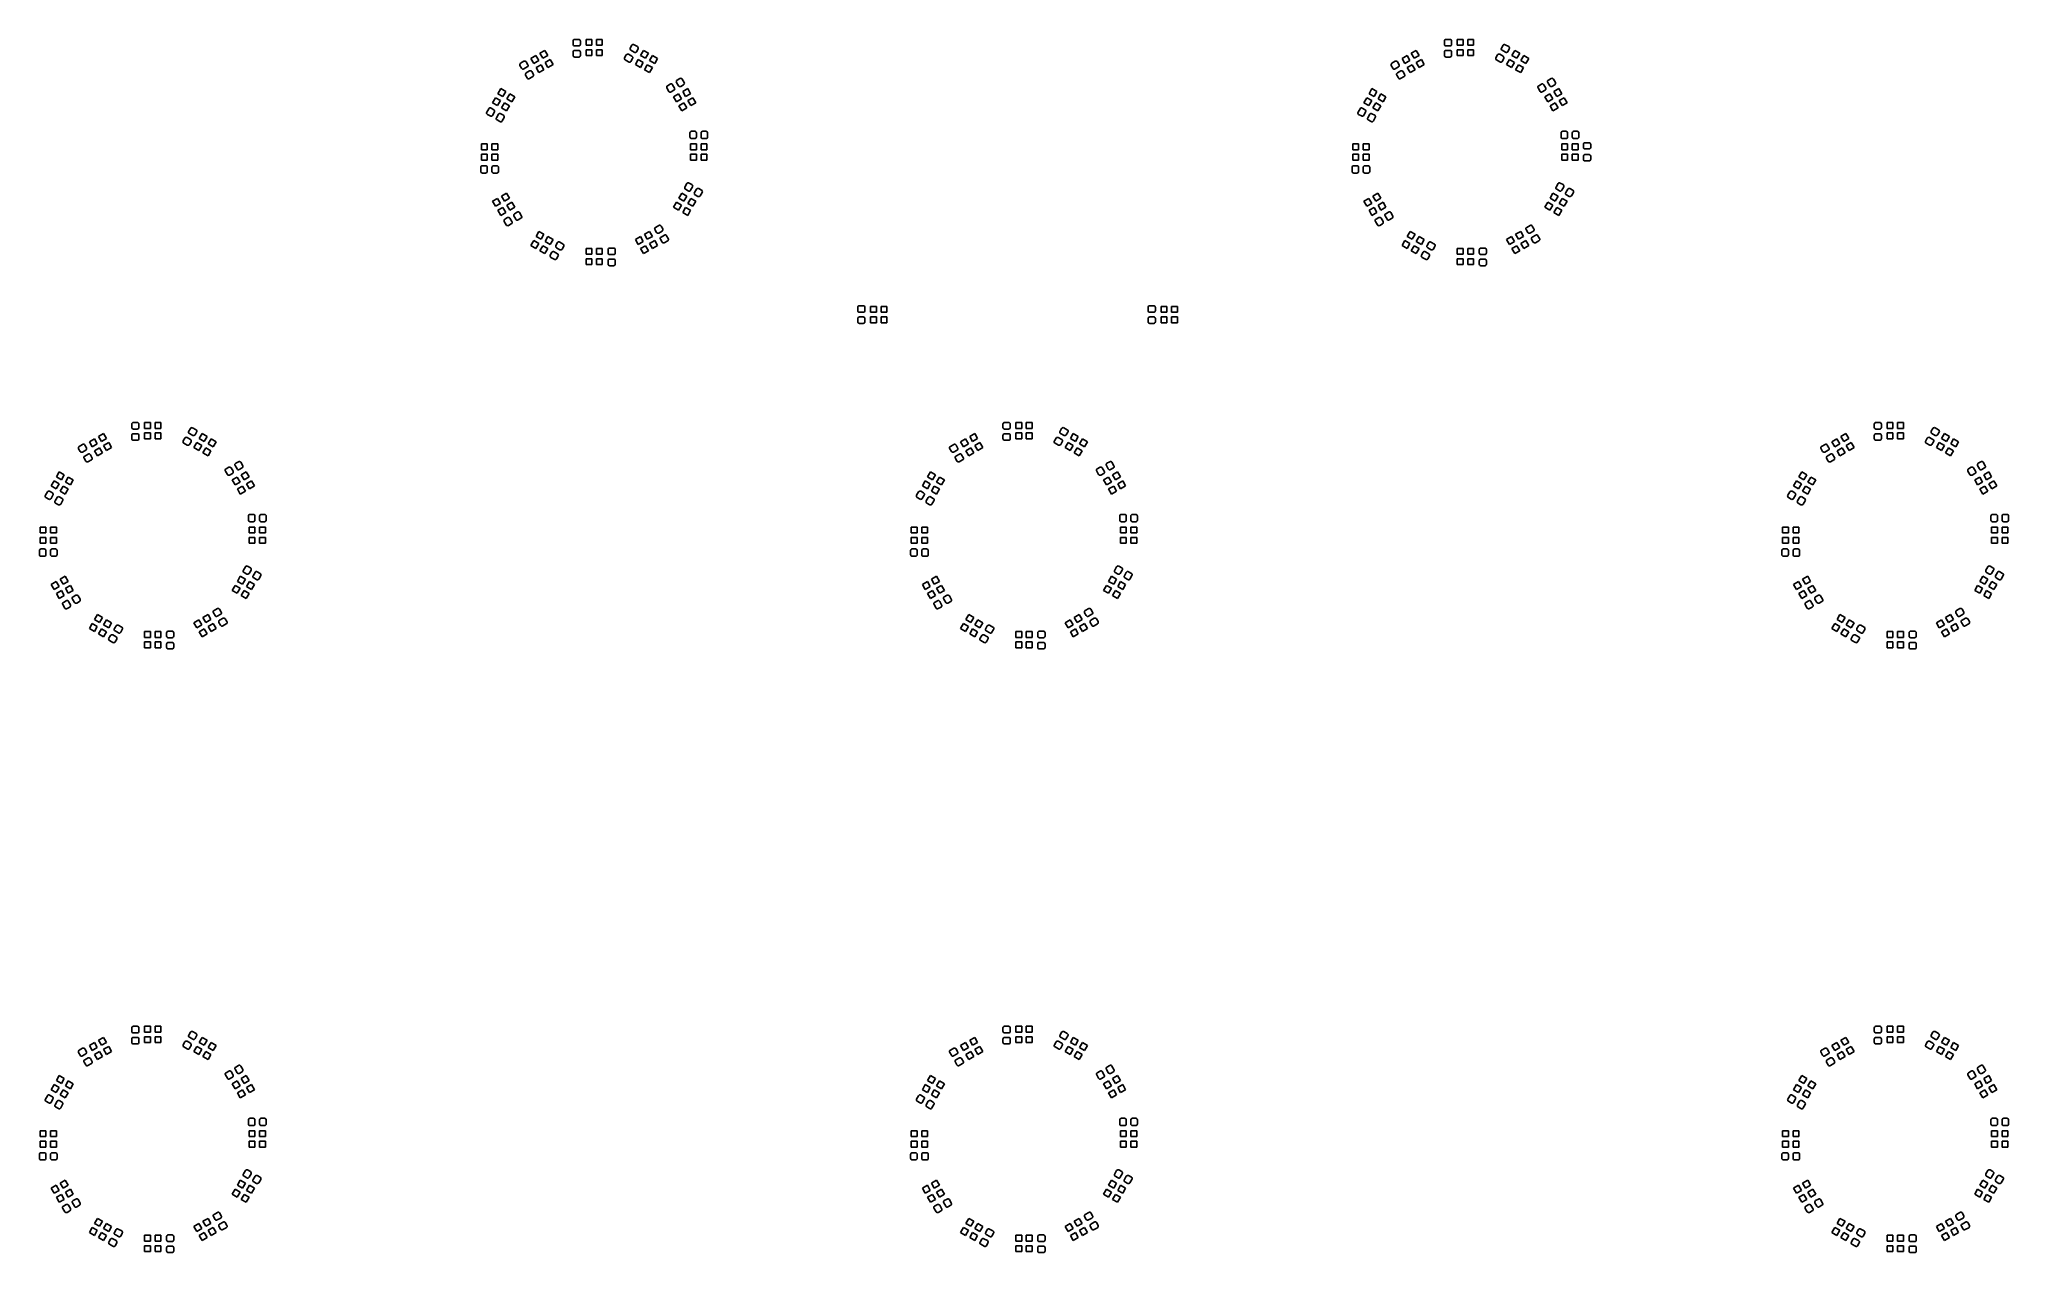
# Model space of a CAD drawing. Header units: millimetres. Extents: x 22 to 192, y -134 to -29.
import ezdxf

# ---------------------------------------------------------------- set-up
doc = ezdxf.new("R2010")
doc.units = ezdxf.units.MM
doc.layers.add('BLACK', color=250, linetype='CONTINUOUS')

msp = doc.modelspace()

# ---------------------------------------------------------------- linework, layer by layer
at = {"layer": 'BLACK', "linetype": 'CONTINUOUS'}
for p, q in [((65.323205, -30.499554), (65.756217, -30.249554)), ((65.573205, -30.932566), (65.323205, -30.499554)), ((65.756217, -30.249554), (66.006217, -30.682566)), ((68.19, -29.44), (68.200657, -29.386424)), ((68.19, -29.72), (68.19, -29.44)), ((68.200657, -29.773576), (68.19, -29.72)), ((68.19, -30.4), (68.200657, -30.346424)), ((68.19, -30.68), (68.19, -30.4)), ((68.200657, -29.386424), (68.231005, -29.341005)), ((68.231005, -29.818995), (68.200657, -29.773576)), ((68.200657, -30.346424), (68.231005, -30.301005)), ((68.231005, -29.341005), (68.276424, -29.310657)), ((68.276424, -29.849343), (68.231005, -29.818995)), ((68.231005, -30.301005), (68.276424, -30.270657)), ((68.276424, -29.310657), (68.33, -29.3)), ((68.33, -29.86), (68.276424, -29.849343)), ((68.276424, -30.270657), (68.33, -30.26)), ((68.33, -29.3), (68.67, -29.3)), ((68.67, -29.86), (68.33, -29.86)), ((68.33, -30.26), (68.67, -30.26)), ((68.67, -29.3), (68.723576, -29.310657)), ((68.723576, -29.849343), (68.67, -29.86)), ((68.67, -30.26), (68.723576, -30.270657)), ((68.723576, -29.310657), (68.768995, -29.341005)), ((68.768995, -29.818995), (68.723576, -29.849343)), ((68.723576, -30.270657), (68.768995, -30.301005)), ((68.768995, -29.341005), (68.799343, -29.386424)), ((68.799343, -29.773576), (68.768995, -29.818995)), ((68.768995, -30.301005), (68.799343, -30.346424)), ((68.799343, -29.386424), (68.81, -29.44)), ((68.81, -29.72), (68.799343, -29.773576)), ((68.799343, -30.346424), (68.81, -30.4)), ((68.81, -29.44), (68.81, -29.72)), ((68.81, -30.4), (68.81, -30.68)), ((69.3, -29.8), (69.3, -29.3)), ((69.3, -29.3), (69.8, -29.3)), ((69.8, -29.8), (69.3, -29.8)), ((69.3, -30.7), (69.3, -30.2)), ((69.3, -30.2), (69.8, -30.2)), ((69.8, -29.3), (69.8, -29.8)), ((69.8, -30.2), (69.8, -30.7)), ((70.2, -29.8), (70.2, -29.3)), ((70.2, -29.3), (70.7, -29.3)), ((70.7, -29.8), (70.2, -29.8)), ((70.2, -30.7), (70.2, -30.2)), ((70.2, -30.2), (70.7, -30.2)), ((70.7, -29.3), (70.7, -29.8)), ((70.7, -30.2), (70.7, -30.7)), ((73.083973, -30.102278), (73.101532, -30.050552)), ((73.087546, -30.156786), (73.083973, -30.102278)), ((73.111706, -30.205778), (73.087546, -30.156786)), ((73.101532, -30.050552), (73.241532, -29.808064)), ((73.152776, -30.241795), (73.111706, -30.205778)), ((73.447224, -30.411795), (73.152776, -30.241795)), ((73.241532, -29.808064), (73.277549, -29.766995)), ((73.277549, -29.766995), (73.326541, -29.742835)), ((73.326541, -29.742835), (73.381049, -29.739262)), ((73.381049, -29.739262), (73.432776, -29.756821)), ((73.432776, -29.756821), (73.727224, -29.926821)), ((73.498951, -30.429354), (73.447224, -30.411795)), ((73.553459, -30.425781), (73.498951, -30.429354)), ((73.602451, -30.401621), (73.553459, -30.425781)), ((73.638468, -30.360552), (73.602451, -30.401621)), ((73.778468, -30.118064), (73.638468, -30.360552)), ((73.727224, -29.926821), (73.768294, -29.962838)), ((73.768294, -29.962838), (73.792454, -30.01183)), ((73.796027, -30.066338), (73.778468, -30.118064)), ((73.792454, -30.01183), (73.796027, -30.066338)), ((73.993783, -30.682566), (74.243783, -30.249554)), ((74.243783, -30.249554), (74.676795, -30.499554)), ((74.676795, -30.499554), (74.426795, -30.932566)), ((140.323205, -30.499554), (140.756217, -30.249554)), ((140.573205, -30.932566), (140.323205, -30.499554)), ((140.756217, -30.249554), (141.006217, -30.682566)), ((143.19, -29.44), (143.200657, -29.386424)), ((143.19, -29.72), (143.19, -29.44)), ((143.200657, -29.773576), (143.19, -29.72)), ((143.19, -30.4), (143.200657, -30.346424)), ((143.19, -30.68), (143.19, -30.4)), ((143.200657, -29.386424), (143.231005, -29.341005)), ((143.231005, -29.818995), (143.200657, -29.773576)), ((143.200657, -30.346424), (143.231005, -30.301005)), ((143.231005, -29.341005), (143.276424, -29.310657)), ((143.276424, -29.849343), (143.231005, -29.818995)), ((143.231005, -30.301005), (143.276424, -30.270657)), ((143.276424, -29.310657), (143.33, -29.3)), ((143.33, -29.86), (143.276424, -29.849343)), ((143.276424, -30.270657), (143.33, -30.26)), ((143.33, -29.3), (143.67, -29.3)), ((143.67, -29.86), (143.33, -29.86)), ((143.33, -30.26), (143.67, -30.26)), ((143.67, -29.3), (143.723576, -29.310657)), ((143.723576, -29.849343), (143.67, -29.86)), ((143.67, -30.26), (143.723576, -30.270657)), ((143.723576, -29.310657), (143.768995, -29.341005)), ((143.768995, -29.818995), (143.723576, -29.849343)), ((143.723576, -30.270657), (143.768995, -30.301005)), ((143.768995, -29.341005), (143.799343, -29.386424)), ((143.799343, -29.773576), (143.768995, -29.818995)), ((143.768995, -30.301005), (143.799343, -30.346424)), ((143.799343, -29.386424), (143.81, -29.44)), ((143.81, -29.72), (143.799343, -29.773576)), ((143.799343, -30.346424), (143.81, -30.4)), ((143.81, -29.44), (143.81, -29.72)), ((143.81, -30.4), (143.81, -30.68)), ((144.3, -29.8), (144.3, -29.3)), ((144.3, -29.3), (144.8, -29.3)), ((144.8, -29.8), (144.3, -29.8)), ((144.3, -30.7), (144.3, -30.2)), ((144.3, -30.2), (144.8, -30.2)), ((144.8, -29.3), (144.8, -29.8)), ((144.8, -30.2), (144.8, -30.7)), ((145.2, -29.8), (145.2, -29.3)), ((145.2, -29.3), (145.7, -29.3)), ((145.7, -29.8), (145.2, -29.8)), ((145.2, -30.7), (145.2, -30.2)), ((145.2, -30.2), (145.7, -30.2)), ((145.7, -29.3), (145.7, -29.8)), ((145.7, -30.2), (145.7, -30.7)), ((148.083973, -30.102278), (148.101532, -30.050552)), ((148.087546, -30.156786), (148.083973, -30.102278)), ((148.111706, -30.205778), (148.087546, -30.156786)), ((148.101532, -30.050552), (148.241532, -29.808064)), ((148.152776, -30.241795), (148.111706, -30.205778)), ((148.447224, -30.411795), (148.152776, -30.241795)), ((148.241532, -29.808064), (148.277549, -29.766995)), ((148.277549, -29.766995), (148.326541, -29.742835)), ((148.326541, -29.742835), (148.381049, -29.739262)), ((148.381049, -29.739262), (148.432776, -29.756821)), ((148.432776, -29.756821), (148.727224, -29.926821)), ((148.498951, -30.429354), (148.447224, -30.411795)), ((148.553459, -30.425781), (148.498951, -30.429354)), ((148.602451, -30.401621), (148.553459, -30.425781)), ((148.638468, -30.360552), (148.602451, -30.401621)), ((148.778468, -30.118064), (148.638468, -30.360552)), ((148.727224, -29.926821), (148.768294, -29.962838)), ((148.768294, -29.962838), (148.792454, -30.01183)), ((148.796027, -30.066338), (148.778468, -30.118064)), ((148.792454, -30.01183), (148.796027, -30.066338)), ((148.993783, -30.682566), (149.243783, -30.249554)), ((149.243783, -30.249554), (149.676795, -30.499554)), ((149.676795, -30.499554), (149.426795, -30.932566)), ((63.593973, -31.499071), (63.597546, -31.444563)), ((63.611532, -31.550797), (63.593973, -31.499071)), ((63.597546, -31.444563), (63.621706, -31.395571)), ((63.751532, -31.793285), (63.611532, -31.550797)), ((63.621706, -31.395571), (63.662776, -31.359554)), ((63.662776, -31.359554), (63.957224, -31.189554)), ((63.787549, -31.834354), (63.751532, -31.793285)), ((63.836541, -31.858514), (63.787549, -31.834354)), ((63.891049, -31.862087), (63.836541, -31.858514)), ((63.942776, -31.844528), (63.891049, -31.862087)), ((64.237224, -31.674528), (63.942776, -31.844528)), ((63.957224, -31.189554), (64.008951, -31.171995)), ((64.008951, -31.171995), (64.063459, -31.175568)), ((64.063459, -31.175568), (64.112451, -31.199728)), ((64.101706, -32.226955), (64.142776, -32.190938)), ((64.112451, -31.199728), (64.148468, -31.240797)), ((64.142776, -32.190938), (64.437224, -32.020938)), ((64.148468, -31.240797), (64.288468, -31.483285)), ((64.278294, -31.638511), (64.237224, -31.674528)), ((64.302454, -31.589519), (64.278294, -31.638511)), ((64.288468, -31.483285), (64.306027, -31.535011)), ((64.306027, -31.535011), (64.302454, -31.589519)), ((64.437224, -32.020938), (64.488951, -32.003379)), ((64.488951, -32.003379), (64.543459, -32.006952)), ((64.543459, -32.006952), (64.592451, -32.031112)), ((64.543783, -30.949554), (64.976795, -30.699554)), ((64.793783, -31.382566), (64.543783, -30.949554)), ((64.592451, -32.031112), (64.628468, -32.072181)), ((64.628468, -32.072181), (64.768468, -32.314669)), ((65.226795, -31.132566), (64.793783, -31.382566)), ((64.976795, -30.699554), (65.226795, -31.132566)), ((64.993783, -31.728976), (65.426795, -31.478976)), ((65.243783, -32.161988), (64.993783, -31.728976)), ((65.676795, -31.911988), (65.243783, -32.161988)), ((65.426795, -31.478976), (65.676795, -31.911988)), ((66.006217, -30.682566), (65.573205, -30.932566)), ((65.773205, -31.278976), (66.206217, -31.028976)), ((66.023205, -31.711988), (65.773205, -31.278976)), ((66.456217, -31.461988), (66.023205, -31.711988)), ((66.206217, -31.028976), (66.456217, -31.461988)), ((68.200657, -30.733576), (68.19, -30.68)), ((68.231005, -30.778995), (68.200657, -30.733576)), ((68.276424, -30.809343), (68.231005, -30.778995)), ((68.33, -30.82), (68.276424, -30.809343)), ((68.67, -30.82), (68.33, -30.82)), ((68.723576, -30.809343), (68.67, -30.82)), ((68.768995, -30.778995), (68.723576, -30.809343)), ((68.799343, -30.733576), (68.768995, -30.778995)), ((68.81, -30.68), (68.799343, -30.733576)), ((69.8, -30.7), (69.3, -30.7)), ((70.7, -30.7), (70.2, -30.7)), ((72.603973, -30.933662), (72.621532, -30.881936)), ((72.607546, -30.98817), (72.603973, -30.933662)), ((72.631706, -31.037162), (72.607546, -30.98817)), ((72.621532, -30.881936), (72.761532, -30.639448)), ((72.672776, -31.073179), (72.631706, -31.037162)), ((72.967224, -31.243179), (72.672776, -31.073179)), ((72.761532, -30.639448), (72.797549, -30.598379)), ((72.797549, -30.598379), (72.846541, -30.574219)), ((72.846541, -30.574219), (72.901049, -30.570646)), ((72.901049, -30.570646), (72.952776, -30.588205)), ((72.952776, -30.588205), (73.247224, -30.758205)), ((73.018951, -31.260738), (72.967224, -31.243179)), ((73.073459, -31.257165), (73.018951, -31.260738)), ((73.122451, -31.233005), (73.073459, -31.257165)), ((73.158468, -31.191936), (73.122451, -31.233005)), ((73.298468, -30.949448), (73.158468, -31.191936)), ((73.247224, -30.758205), (73.288294, -30.794222)), ((73.288294, -30.794222), (73.312454, -30.843214)), ((73.316027, -30.897722), (73.298468, -30.949448)), ((73.312454, -30.843214), (73.316027, -30.897722)), ((73.543783, -31.461988), (73.793783, -31.028976)), ((73.976795, -31.711988), (73.543783, -31.461988)), ((73.793783, -31.028976), (74.226795, -31.278976)), ((74.226795, -31.278976), (73.976795, -31.711988)), ((74.426795, -30.932566), (73.993783, -30.682566)), ((74.323205, -31.911988), (74.573205, -31.478976)), ((74.756217, -32.161988), (74.323205, -31.911988)), ((74.573205, -31.478976), (75.006217, -31.728976)), ((75.006217, -31.728976), (74.756217, -32.161988)), ((74.773205, -31.132566), (75.023205, -30.699554)), ((75.206217, -31.382566), (74.773205, -31.132566)), ((75.023205, -30.699554), (75.456217, -30.949554)), ((75.456217, -30.949554), (75.206217, -31.382566)), ((138.593973, -31.499071), (138.597546, -31.444563)), ((138.611532, -31.550797), (138.593973, -31.499071)), ((138.597546, -31.444563), (138.621706, -31.395571)), ((138.751532, -31.793285), (138.611532, -31.550797)), ((138.621706, -31.395571), (138.662776, -31.359554)), ((138.662776, -31.359554), (138.957224, -31.189554)), ((138.787549, -31.834354), (138.751532, -31.793285)), ((138.836541, -31.858514), (138.787549, -31.834354)), ((138.891049, -31.862087), (138.836541, -31.858514)), ((138.942776, -31.844528), (138.891049, -31.862087)), ((139.237224, -31.674528), (138.942776, -31.844528)), ((138.957224, -31.189554), (139.008951, -31.171995)), ((139.008951, -31.171995), (139.063459, -31.175568)), ((139.063459, -31.175568), (139.112451, -31.199728)), ((139.101706, -32.226955), (139.142776, -32.190938)), ((139.112451, -31.199728), (139.148468, -31.240797)), ((139.142776, -32.190938), (139.437224, -32.020938)), ((139.148468, -31.240797), (139.288468, -31.483285)), ((139.278294, -31.638511), (139.237224, -31.674528)), ((139.302454, -31.589519), (139.278294, -31.638511)), ((139.288468, -31.483285), (139.306027, -31.535011)), ((139.306027, -31.535011), (139.302454, -31.589519)), ((139.437224, -32.020938), (139.488951, -32.003379)), ((139.488951, -32.003379), (139.543459, -32.006952)), ((139.543459, -32.006952), (139.592451, -32.031112)), ((139.543783, -30.949554), (139.976795, -30.699554)), ((139.793783, -31.382566), (139.543783, -30.949554)), ((139.592451, -32.031112), (139.628468, -32.072181)), ((139.628468, -32.072181), (139.768468, -32.314669)), ((140.226795, -31.132566), (139.793783, -31.382566)), ((139.976795, -30.699554), (140.226795, -31.132566)), ((139.993783, -31.728976), (140.426795, -31.478976)), ((140.243783, -32.161988), (139.993783, -31.728976)), ((140.676795, -31.911988), (140.243783, -32.161988)), ((140.426795, -31.478976), (140.676795, -31.911988)), ((141.006217, -30.682566), (140.573205, -30.932566)), ((140.773205, -31.278976), (141.206217, -31.028976)), ((141.023205, -31.711988), (140.773205, -31.278976)), ((141.456217, -31.461988), (141.023205, -31.711988)), ((141.206217, -31.028976), (141.456217, -31.461988)), ((143.200657, -30.733576), (143.19, -30.68)), ((143.231005, -30.778995), (143.200657, -30.733576)), ((143.276424, -30.809343), (143.231005, -30.778995)), ((143.33, -30.82), (143.276424, -30.809343)), ((143.67, -30.82), (143.33, -30.82)), ((143.723576, -30.809343), (143.67, -30.82)), ((143.768995, -30.778995), (143.723576, -30.809343)), ((143.799343, -30.733576), (143.768995, -30.778995)), ((143.81, -30.68), (143.799343, -30.733576)), ((144.8, -30.7), (144.3, -30.7)), ((145.7, -30.7), (145.2, -30.7)), ((147.603973, -30.933662), (147.621532, -30.881936)), ((147.607546, -30.98817), (147.603973, -30.933662)), ((147.631706, -31.037162), (147.607546, -30.98817)), ((147.621532, -30.881936), (147.761532, -30.639448)), ((147.672776, -31.073179), (147.631706, -31.037162)), ((147.967224, -31.243179), (147.672776, -31.073179)), ((147.761532, -30.639448), (147.797549, -30.598379)), ((147.797549, -30.598379), (147.846541, -30.574219)), ((147.846541, -30.574219), (147.901049, -30.570646)), ((147.901049, -30.570646), (147.952776, -30.588205)), ((147.952776, -30.588205), (148.247224, -30.758205)), ((148.018951, -31.260738), (147.967224, -31.243179)), ((148.073459, -31.257165), (148.018951, -31.260738)), ((148.122451, -31.233005), (148.073459, -31.257165)), ((148.158468, -31.191936), (148.122451, -31.233005)), ((148.298468, -30.949448), (148.158468, -31.191936)), ((148.247224, -30.758205), (148.288294, -30.794222)), ((148.288294, -30.794222), (148.312454, -30.843214)), ((148.316027, -30.897722), (148.298468, -30.949448)), ((148.312454, -30.843214), (148.316027, -30.897722)), ((148.543783, -31.461988), (148.793783, -31.028976)), ((148.976795, -31.711988), (148.543783, -31.461988)), ((148.793783, -31.028976), (149.226795, -31.278976)), ((149.226795, -31.278976), (148.976795, -31.711988)), ((149.426795, -30.932566), (148.993783, -30.682566)), ((149.323205, -31.911988), (149.573205, -31.478976)), ((149.756217, -32.161988), (149.323205, -31.911988)), ((149.573205, -31.478976), (150.006217, -31.728976)), ((150.006217, -31.728976), (149.756217, -32.161988)), ((149.773205, -31.132566), (150.023205, -30.699554)), ((150.206217, -31.382566), (149.773205, -31.132566)), ((150.023205, -30.699554), (150.456217, -30.949554)), ((150.456217, -30.949554), (150.206217, -31.382566)), ((61.699554, -33.976795), (61.949554, -33.543783)), ((61.949554, -33.543783), (62.382566, -33.793783)), ((62.382566, -33.793783), (62.132566, -34.226795)), ((64.073973, -32.330455), (64.077546, -32.275947)), ((64.091532, -32.382181), (64.073973, -32.330455)), ((64.077546, -32.275947), (64.101706, -32.226955)), ((64.231532, -32.624669), (64.091532, -32.382181)), ((64.267549, -32.665738), (64.231532, -32.624669)), ((64.316541, -32.689898), (64.267549, -32.665738)), ((64.371049, -32.693471), (64.316541, -32.689898)), ((64.422776, -32.675912), (64.371049, -32.693471)), ((64.717224, -32.505912), (64.422776, -32.675912)), ((64.758294, -32.469895), (64.717224, -32.505912)), ((64.782454, -32.420903), (64.758294, -32.469895)), ((64.768468, -32.314669), (64.786027, -32.366395)), ((64.786027, -32.366395), (64.782454, -32.420903)), ((76.239262, -33.431049), (76.242835, -33.376541)), ((76.256821, -33.482776), (76.239262, -33.431049)), ((76.242835, -33.376541), (76.266995, -33.327549)), ((76.426821, -33.777224), (76.256821, -33.482776)), ((76.266995, -33.327549), (76.308064, -33.291532)), ((76.308064, -33.291532), (76.550552, -33.151532)), ((76.462838, -33.818294), (76.426821, -33.777224)), ((76.51183, -33.842454), (76.462838, -33.818294)), ((76.566338, -33.846027), (76.51183, -33.842454)), ((76.550552, -33.151532), (76.602278, -33.133973)), ((76.618064, -33.828468), (76.566338, -33.846027)), ((76.602278, -33.133973), (76.656786, -33.137546)), ((76.860552, -33.688468), (76.618064, -33.828468)), ((76.656786, -33.137546), (76.705778, -33.161706)), ((76.705778, -33.161706), (76.741795, -33.202776)), ((76.741795, -33.202776), (76.911795, -33.497224)), ((76.901621, -33.652451), (76.860552, -33.688468)), ((76.925781, -33.603459), (76.901621, -33.652451)), ((76.911795, -33.497224), (76.929354, -33.548951)), ((76.929354, -33.548951), (76.925781, -33.603459)), ((77.070646, -32.951049), (77.074219, -32.896541)), ((77.088205, -33.002776), (77.070646, -32.951049)), ((77.074219, -32.896541), (77.098379, -32.847549)), ((77.258205, -33.297224), (77.088205, -33.002776)), ((77.098379, -32.847549), (77.139448, -32.811532)), ((77.139448, -32.811532), (77.381936, -32.671532)), ((77.294222, -33.338294), (77.258205, -33.297224)), ((77.343214, -33.362454), (77.294222, -33.338294)), ((77.397722, -33.366027), (77.343214, -33.362454)), ((77.381936, -32.671532), (77.433662, -32.653973)), ((77.449448, -33.348468), (77.397722, -33.366027)), ((77.433662, -32.653973), (77.48817, -32.657546)), ((77.691936, -33.208468), (77.449448, -33.348468)), ((77.48817, -32.657546), (77.537162, -32.681706)), ((77.537162, -32.681706), (77.573179, -32.722776)), ((77.573179, -32.722776), (77.743179, -33.017224)), ((77.617434, -33.793783), (78.050446, -33.543783)), ((77.867434, -34.226795), (77.617434, -33.793783)), ((77.733005, -33.172451), (77.691936, -33.208468)), ((77.757165, -33.123459), (77.733005, -33.172451)), ((77.743179, -33.017224), (77.760738, -33.068951)), ((77.760738, -33.068951), (77.757165, -33.123459)), ((78.050446, -33.543783), (78.300446, -33.976795)), ((136.699554, -33.976795), (136.949554, -33.543783)), ((136.949554, -33.543783), (137.382566, -33.793783)), ((137.382566, -33.793783), (137.132566, -34.226795)), ((139.073973, -32.330455), (139.077546, -32.275947)), ((139.091532, -32.382181), (139.073973, -32.330455)), ((139.077546, -32.275947), (139.101706, -32.226955)), ((139.231532, -32.624669), (139.091532, -32.382181)), ((139.267549, -32.665738), (139.231532, -32.624669)), ((139.316541, -32.689898), (139.267549, -32.665738)), ((139.371049, -32.693471), (139.316541, -32.689898)), ((139.422776, -32.675912), (139.371049, -32.693471)), ((139.717224, -32.505912), (139.422776, -32.675912)), ((139.758294, -32.469895), (139.717224, -32.505912)), ((139.782454, -32.420903), (139.758294, -32.469895)), ((139.768468, -32.314669), (139.786027, -32.366395)), ((139.786027, -32.366395), (139.782454, -32.420903)), ((151.239262, -33.431049), (151.242835, -33.376541)), ((151.256821, -33.482776), (151.239262, -33.431049)), ((151.242835, -33.376541), (151.266995, -33.327549)), ((151.426821, -33.777224), (151.256821, -33.482776)), ((151.266995, -33.327549), (151.308064, -33.291532)), ((151.308064, -33.291532), (151.550552, -33.151532)), ((151.462838, -33.818294), (151.426821, -33.777224)), ((151.51183, -33.842454), (151.462838, -33.818294)), ((151.566338, -33.846027), (151.51183, -33.842454)), ((151.550552, -33.151532), (151.602278, -33.133973)), ((151.618064, -33.828468), (151.566338, -33.846027)), ((151.602278, -33.133973), (151.656786, -33.137546)), ((151.860552, -33.688468), (151.618064, -33.828468)), ((151.656786, -33.137546), (151.705778, -33.161706)), ((151.705778, -33.161706), (151.741795, -33.202776)), ((151.741795, -33.202776), (151.911795, -33.497224)), ((151.901621, -33.652451), (151.860552, -33.688468)), ((151.925781, -33.603459), (151.901621, -33.652451)), ((151.911795, -33.497224), (151.929354, -33.548951)), ((151.929354, -33.548951), (151.925781, -33.603459)), ((152.070646, -32.951049), (152.074219, -32.896541)), ((152.088205, -33.002776), (152.070646, -32.951049)), ((152.074219, -32.896541), (152.098379, -32.847549)), ((152.258205, -33.297224), (152.088205, -33.002776)), ((152.098379, -32.847549), (152.139448, -32.811532)), ((152.139448, -32.811532), (152.381936, -32.671532)), ((152.294222, -33.338294), (152.258205, -33.297224)), ((152.343214, -33.362454), (152.294222, -33.338294)), ((152.397722, -33.366027), (152.343214, -33.362454)), ((152.381936, -32.671532), (152.433662, -32.653973)), ((152.449448, -33.348468), (152.397722, -33.366027)), ((152.433662, -32.653973), (152.48817, -32.657546)), ((152.691936, -33.208468), (152.449448, -33.348468)), ((152.48817, -32.657546), (152.537162, -32.681706)), ((152.537162, -32.681706), (152.573179, -32.722776)), ((152.573179, -32.722776), (152.743179, -33.017224)), ((152.617434, -33.793783), (153.050446, -33.543783)), ((152.867434, -34.226795), (152.617434, -33.793783)), ((152.733005, -33.172451), (152.691936, -33.208468)), ((152.757165, -33.123459), (152.733005, -33.172451)), ((152.743179, -33.017224), (152.760738, -33.068951)), ((152.760738, -33.068951), (152.757165, -33.123459)), ((153.050446, -33.543783), (153.300446, -33.976795)), ((60.739262, -35.618951), (60.756821, -35.567224)), ((60.756821, -35.567224), (60.926821, -35.272776)), ((60.926821, -35.272776), (60.962838, -35.231706)), ((60.962838, -35.231706), (61.01183, -35.207546)), ((61.01183, -35.207546), (61.066338, -35.203973)), ((61.066338, -35.203973), (61.118064, -35.221532)), ((61.118064, -35.221532), (61.360552, -35.361532)), ((61.411795, -35.552776), (61.241795, -35.847224)), ((61.249554, -34.756217), (61.499554, -34.323205)), ((61.682566, -35.006217), (61.249554, -34.756217)), ((61.360552, -35.361532), (61.401621, -35.397549)), ((61.401621, -35.397549), (61.425781, -35.446541)), ((61.429354, -35.501049), (61.411795, -35.552776)), ((61.425781, -35.446541), (61.429354, -35.501049)), ((61.499554, -34.323205), (61.932566, -34.573205)), ((61.932566, -34.573205), (61.682566, -35.006217)), ((62.132566, -34.226795), (61.699554, -33.976795)), ((62.028976, -35.206217), (62.278976, -34.773205)), ((62.461988, -35.456217), (62.028976, -35.206217)), ((62.278976, -34.773205), (62.711988, -35.023205)), ((62.711988, -35.023205), (62.461988, -35.456217)), ((62.478976, -34.426795), (62.728976, -33.993783)), ((62.911988, -34.676795), (62.478976, -34.426795)), ((62.728976, -33.993783), (63.161988, -34.243783)), ((63.161988, -34.243783), (62.911988, -34.676795)), ((76.838012, -34.243783), (77.271024, -33.993783)), ((77.088012, -34.676795), (76.838012, -34.243783)), ((77.521024, -34.426795), (77.088012, -34.676795)), ((77.271024, -33.993783), (77.521024, -34.426795)), ((77.288012, -35.023205), (77.721024, -34.773205)), ((77.538012, -35.456217), (77.288012, -35.023205)), ((77.971024, -35.206217), (77.538012, -35.456217)), ((77.721024, -34.773205), (77.971024, -35.206217)), ((78.300446, -33.976795), (77.867434, -34.226795)), ((78.067434, -34.573205), (78.500446, -34.323205)), ((78.317434, -35.006217), (78.067434, -34.573205)), ((78.750446, -34.756217), (78.317434, -35.006217)), ((78.500446, -34.323205), (78.750446, -34.756217)), ((135.739262, -35.618951), (135.756821, -35.567224)), ((135.756821, -35.567224), (135.926821, -35.272776)), ((135.926821, -35.272776), (135.962838, -35.231706)), ((135.962838, -35.231706), (136.01183, -35.207546)), ((136.01183, -35.207546), (136.066338, -35.203973)), ((136.066338, -35.203973), (136.118064, -35.221532)), ((136.118064, -35.221532), (136.360552, -35.361532)), ((136.411795, -35.552776), (136.241795, -35.847224)), ((136.249554, -34.756217), (136.499554, -34.323205)), ((136.682566, -35.006217), (136.249554, -34.756217)), ((136.360552, -35.361532), (136.401621, -35.397549)), ((136.401621, -35.397549), (136.425781, -35.446541)), ((136.429354, -35.501049), (136.411795, -35.552776)), ((136.425781, -35.446541), (136.429354, -35.501049)), ((136.499554, -34.323205), (136.932566, -34.573205)), ((136.932566, -34.573205), (136.682566, -35.006217)), ((137.132566, -34.226795), (136.699554, -33.976795)), ((137.028976, -35.206217), (137.278976, -34.773205)), ((137.461988, -35.456217), (137.028976, -35.206217)), ((137.278976, -34.773205), (137.711988, -35.023205)), ((137.711988, -35.023205), (137.461988, -35.456217)), ((137.478976, -34.426795), (137.728976, -33.993783)), ((137.911988, -34.676795), (137.478976, -34.426795)), ((137.728976, -33.993783), (138.161988, -34.243783)), ((138.161988, -34.243783), (137.911988, -34.676795)), ((151.838012, -34.243783), (152.271024, -33.993783)), ((152.088012, -34.676795), (151.838012, -34.243783)), ((152.521024, -34.426795), (152.088012, -34.676795)), ((152.271024, -33.993783), (152.521024, -34.426795)), ((152.288012, -35.023205), (152.721024, -34.773205)), ((152.538012, -35.456217), (152.288012, -35.023205)), ((152.971024, -35.206217), (152.538012, -35.456217)), ((152.721024, -34.773205), (152.971024, -35.206217)), ((153.300446, -33.976795), (152.867434, -34.226795)), ((153.067434, -34.573205), (153.500446, -34.323205)), ((153.317434, -35.006217), (153.067434, -34.573205)), ((153.750446, -34.756217), (153.317434, -35.006217)), ((153.500446, -34.323205), (153.750446, -34.756217)), ((60.742835, -35.673459), (60.739262, -35.618951)), ((60.766995, -35.722451), (60.742835, -35.673459)), ((60.808064, -35.758468), (60.766995, -35.722451)), ((61.050552, -35.898468), (60.808064, -35.758468)), ((61.102278, -35.916027), (61.050552, -35.898468)), ((61.156786, -35.912454), (61.102278, -35.916027)), ((61.205778, -35.888294), (61.156786, -35.912454)), ((61.241795, -35.847224), (61.205778, -35.888294)), ((61.570646, -36.098951), (61.588205, -36.047224)), ((61.574219, -36.153459), (61.570646, -36.098951)), ((61.598379, -36.202451), (61.574219, -36.153459)), ((61.588205, -36.047224), (61.758205, -35.752776)), ((61.639448, -36.238468), (61.598379, -36.202451)), ((61.881936, -36.378468), (61.639448, -36.238468)), ((61.758205, -35.752776), (61.794222, -35.711706)), ((61.794222, -35.711706), (61.843214, -35.687546)), ((61.843214, -35.687546), (61.897722, -35.683973)), ((61.933662, -36.396027), (61.881936, -36.378468)), ((61.897722, -35.683973), (61.949448, -35.701532)), ((61.98817, -36.392454), (61.933662, -36.396027)), ((61.949448, -35.701532), (62.191936, -35.841532)), ((62.037162, -36.368294), (61.98817, -36.392454)), ((62.073179, -36.327224), (62.037162, -36.368294)), ((62.243179, -36.032776), (62.073179, -36.327224)), ((62.191936, -35.841532), (62.233005, -35.877549)), ((62.233005, -35.877549), (62.257165, -35.926541)), ((62.260738, -35.981049), (62.243179, -36.032776)), ((62.257165, -35.926541), (62.260738, -35.981049)), ((78.250657, -37.306424), (78.281005, -37.261005)), ((78.281005, -37.261005), (78.326424, -37.230657)), ((78.326424, -37.230657), (78.38, -37.22)), ((78.38, -37.22), (78.66, -37.22)), ((78.66, -37.22), (78.713576, -37.230657)), ((78.713576, -37.230657), (78.758995, -37.261005)), ((78.758995, -37.261005), (78.789343, -37.306424)), ((79.210657, -37.306424), (79.241005, -37.261005)), ((79.241005, -37.261005), (79.286424, -37.230657)), ((79.286424, -37.230657), (79.34, -37.22)), ((79.34, -37.22), (79.62, -37.22)), ((79.62, -37.22), (79.673576, -37.230657)), ((79.673576, -37.230657), (79.718995, -37.261005)), ((79.718995, -37.261005), (79.749343, -37.306424)), ((135.742835, -35.673459), (135.739262, -35.618951)), ((135.766995, -35.722451), (135.742835, -35.673459)), ((135.808064, -35.758468), (135.766995, -35.722451)), ((136.050552, -35.898468), (135.808064, -35.758468)), ((136.102278, -35.916027), (136.050552, -35.898468)), ((136.156786, -35.912454), (136.102278, -35.916027)), ((136.205778, -35.888294), (136.156786, -35.912454)), ((136.241795, -35.847224), (136.205778, -35.888294)), ((136.570646, -36.098951), (136.588205, -36.047224)), ((136.574219, -36.153459), (136.570646, -36.098951)), ((136.598379, -36.202451), (136.574219, -36.153459)), ((136.588205, -36.047224), (136.758205, -35.752776)), ((136.639448, -36.238468), (136.598379, -36.202451)), ((136.881936, -36.378468), (136.639448, -36.238468)), ((136.758205, -35.752776), (136.794222, -35.711706)), ((136.794222, -35.711706), (136.843214, -35.687546)), ((136.843214, -35.687546), (136.897722, -35.683973)), ((136.933662, -36.396027), (136.881936, -36.378468)), ((136.897722, -35.683973), (136.949448, -35.701532)), ((136.98817, -36.392454), (136.933662, -36.396027)), ((136.949448, -35.701532), (137.191936, -35.841532)), ((137.037162, -36.368294), (136.98817, -36.392454)), ((137.073179, -36.327224), (137.037162, -36.368294)), ((137.243179, -36.032776), (137.073179, -36.327224)), ((137.191936, -35.841532), (137.233005, -35.877549)), ((137.233005, -35.877549), (137.257165, -35.926541)), ((137.260738, -35.981049), (137.243179, -36.032776)), ((137.257165, -35.926541), (137.260738, -35.981049)), ((153.250657, -37.306424), (153.281005, -37.261005)), ((153.281005, -37.261005), (153.326424, -37.230657)), ((153.326424, -37.230657), (153.38, -37.22)), ((153.38, -37.22), (153.66, -37.22)), ((153.66, -37.22), (153.713576, -37.230657)), ((153.713576, -37.230657), (153.758995, -37.261005)), ((153.758995, -37.261005), (153.789343, -37.306424)), ((154.210657, -37.306424), (154.241005, -37.261005)), ((154.241005, -37.261005), (154.286424, -37.230657)), ((154.286424, -37.230657), (154.34, -37.22)), ((154.34, -37.22), (154.62, -37.22)), ((154.62, -37.22), (154.673576, -37.230657)), ((154.673576, -37.230657), (154.718995, -37.261005)), ((154.718995, -37.261005), (154.749343, -37.306424)), ((60.3, -38.8), (60.3, -38.3)), ((60.3, -38.3), (60.8, -38.3)), ((60.8, -38.8), (60.3, -38.8)), ((60.8, -38.3), (60.8, -38.8)), ((61.2, -38.8), (61.2, -38.3)), ((61.2, -38.3), (61.7, -38.3)), ((61.7, -38.8), (61.2, -38.8)), ((61.7, -38.3), (61.7, -38.8)), ((78.24, -37.36), (78.250657, -37.306424)), ((78.24, -37.7), (78.24, -37.36)), ((78.250657, -37.753576), (78.24, -37.7)), ((78.281005, -37.798995), (78.250657, -37.753576)), ((78.326424, -37.829343), (78.281005, -37.798995)), ((78.3, -38.8), (78.3, -38.3)), ((78.3, -38.3), (78.8, -38.3)), ((78.8, -38.8), (78.3, -38.8)), ((78.38, -37.84), (78.326424, -37.829343)), ((78.66, -37.84), (78.38, -37.84)), ((78.713576, -37.829343), (78.66, -37.84)), ((78.758995, -37.798995), (78.713576, -37.829343)), ((78.789343, -37.753576), (78.758995, -37.798995)), ((78.789343, -37.306424), (78.8, -37.36)), ((78.8, -37.7), (78.789343, -37.753576)), ((78.8, -37.36), (78.8, -37.7)), ((78.8, -38.3), (78.8, -38.8)), ((79.2, -37.36), (79.210657, -37.306424)), ((79.2, -37.7), (79.2, -37.36)), ((79.210657, -37.753576), (79.2, -37.7)), ((79.2, -38.8), (79.2, -38.3)), ((79.2, -38.3), (79.7, -38.3)), ((79.7, -38.8), (79.2, -38.8)), ((79.241005, -37.798995), (79.210657, -37.753576)), ((79.286424, -37.829343), (79.241005, -37.798995)), ((79.34, -37.84), (79.286424, -37.829343)), ((79.62, -37.84), (79.34, -37.84)), ((79.673576, -37.829343), (79.62, -37.84)), ((79.718995, -37.798995), (79.673576, -37.829343)), ((79.7, -38.3), (79.7, -38.8)), ((79.749343, -37.753576), (79.718995, -37.798995)), ((79.749343, -37.306424), (79.76, -37.36)), ((79.76, -37.7), (79.749343, -37.753576)), ((79.76, -37.36), (79.76, -37.7)), ((135.3, -38.8), (135.3, -38.3)), ((135.3, -38.3), (135.8, -38.3)), ((135.8, -38.8), (135.3, -38.8)), ((135.8, -38.3), (135.8, -38.8)), ((136.2, -38.8), (136.2, -38.3)), ((136.2, -38.3), (136.7, -38.3)), ((136.7, -38.8), (136.2, -38.8)), ((136.7, -38.3), (136.7, -38.8)), ((153.24, -37.36), (153.250657, -37.306424)), ((153.24, -37.7), (153.24, -37.36)), ((153.250657, -37.753576), (153.24, -37.7)), ((153.281005, -37.798995), (153.250657, -37.753576)), ((153.326424, -37.829343), (153.281005, -37.798995)), ((153.3, -38.8), (153.3, -38.3)), ((153.3, -38.3), (153.8, -38.3)), ((153.8, -38.8), (153.3, -38.8)), ((153.38, -37.84), (153.326424, -37.829343)), ((153.66, -37.84), (153.38, -37.84)), ((153.713576, -37.829343), (153.66, -37.84)), ((153.758995, -37.798995), (153.713576, -37.829343)), ((153.789343, -37.753576), (153.758995, -37.798995)), ((153.789343, -37.306424), (153.8, -37.36)), ((153.8, -37.7), (153.789343, -37.753576)), ((153.8, -37.36), (153.8, -37.7)), ((153.8, -38.3), (153.8, -38.8)), ((154.2, -37.36), (154.210657, -37.306424)), ((154.2, -37.7), (154.2, -37.36)), ((154.210657, -37.753576), (154.2, -37.7)), ((154.2, -38.8), (154.2, -38.3)), ((154.2, -38.3), (154.7, -38.3)), ((154.7, -38.8), (154.2, -38.8)), ((154.241005, -37.798995), (154.210657, -37.753576)), ((154.286424, -37.829343), (154.241005, -37.798995)), ((154.34, -37.84), (154.286424, -37.829343)), ((154.62, -37.84), (154.34, -37.84)), ((154.673576, -37.829343), (154.62, -37.84)), ((154.718995, -37.798995), (154.673576, -37.829343)), ((154.7, -38.3), (154.7, -38.8)), ((154.749343, -37.753576), (154.718995, -37.798995)), ((154.749343, -37.306424), (154.76, -37.36)), ((154.76, -37.7), (154.749343, -37.753576)), ((154.76, -37.36), (154.76, -37.7)), ((155.15, -38.335), (155.160276, -38.283338)), ((155.15, -38.605), (155.15, -38.335)), ((155.160276, -38.656662), (155.15, -38.605)), ((155.160276, -38.283338), (155.189541, -38.239541)), ((155.189541, -38.700459), (155.160276, -38.656662)), ((155.189541, -38.239541), (155.233338, -38.210276)), ((155.233338, -38.729724), (155.189541, -38.700459)), ((155.233338, -38.210276), (155.285, -38.2)), ((155.285, -38.74), (155.233338, -38.729724)), ((155.285, -38.2), (155.655, -38.2)), ((155.655, -38.74), (155.285, -38.74)), ((155.655, -38.2), (155.706662, -38.210276)), ((155.706662, -38.729724), (155.655, -38.74)), ((155.706662, -38.210276), (155.750459, -38.239541)), ((155.750459, -38.700459), (155.706662, -38.729724)), ((155.750459, -38.239541), (155.779724, -38.283338)), ((155.779724, -38.656662), (155.750459, -38.700459)), ((155.779724, -38.283338), (155.79, -38.335)), ((155.79, -38.605), (155.779724, -38.656662)), ((155.79, -38.335), (155.79, -38.605)), ((60.24, -40.33), (60.250657, -40.276424)), ((60.24, -40.67), (60.24, -40.33)), ((60.250657, -40.723576), (60.24, -40.67)), ((60.250657, -40.276424), (60.281005, -40.231005)), ((60.281005, -40.231005), (60.326424, -40.200657)), ((60.3, -39.7), (60.3, -39.2)), ((60.3, -39.2), (60.8, -39.2)), ((60.8, -39.7), (60.3, -39.7)), ((60.326424, -40.200657), (60.38, -40.19)), ((60.38, -40.19), (60.66, -40.19)), ((60.66, -40.19), (60.713576, -40.200657)), ((60.713576, -40.200657), (60.758995, -40.231005)), ((60.758995, -40.231005), (60.789343, -40.276424)), ((60.789343, -40.276424), (60.8, -40.33)), ((60.8, -40.67), (60.789343, -40.723576)), ((60.8, -39.2), (60.8, -39.7)), ((60.8, -40.33), (60.8, -40.67)), ((61.2, -39.7), (61.2, -39.2)), ((61.2, -39.2), (61.7, -39.2)), ((61.7, -39.7), (61.2, -39.7)), ((61.2, -40.33), (61.210657, -40.276424)), ((61.2, -40.67), (61.2, -40.33)), ((61.210657, -40.723576), (61.2, -40.67)), ((61.210657, -40.276424), (61.241005, -40.231005)), ((61.241005, -40.231005), (61.286424, -40.200657)), ((61.286424, -40.200657), (61.34, -40.19)), ((61.34, -40.19), (61.62, -40.19)), ((61.62, -40.19), (61.673576, -40.200657)), ((61.673576, -40.200657), (61.718995, -40.231005)), ((61.7, -39.2), (61.7, -39.7)), ((61.718995, -40.231005), (61.749343, -40.276424)), ((61.749343, -40.276424), (61.76, -40.33)), ((61.76, -40.67), (61.749343, -40.723576)), ((61.76, -40.33), (61.76, -40.67)), ((78.3, -39.7), (78.3, -39.2)), ((78.3, -39.2), (78.8, -39.2)), ((78.8, -39.7), (78.3, -39.7)), ((78.8, -39.2), (78.8, -39.7)), ((79.2, -39.7), (79.2, -39.2)), ((79.2, -39.2), (79.7, -39.2)), ((79.7, -39.7), (79.2, -39.7)), ((79.7, -39.2), (79.7, -39.7)), ((135.24, -40.33), (135.250657, -40.276424)), ((135.24, -40.67), (135.24, -40.33)), ((135.250657, -40.723576), (135.24, -40.67)), ((135.250657, -40.276424), (135.281005, -40.231005)), ((135.281005, -40.231005), (135.326424, -40.200657)), ((135.3, -39.7), (135.3, -39.2)), ((135.3, -39.2), (135.8, -39.2)), ((135.8, -39.7), (135.3, -39.7)), ((135.326424, -40.200657), (135.38, -40.19)), ((135.38, -40.19), (135.66, -40.19)), ((135.66, -40.19), (135.713576, -40.200657)), ((135.713576, -40.200657), (135.758995, -40.231005)), ((135.758995, -40.231005), (135.789343, -40.276424)), ((135.789343, -40.276424), (135.8, -40.33)), ((135.8, -40.67), (135.789343, -40.723576)), ((135.8, -39.2), (135.8, -39.7)), ((135.8, -40.33), (135.8, -40.67)), ((136.2, -39.7), (136.2, -39.2)), ((136.2, -39.2), (136.7, -39.2)), ((136.7, -39.7), (136.2, -39.7)), ((136.2, -40.33), (136.210657, -40.276424)), ((136.2, -40.67), (136.2, -40.33)), ((136.210657, -40.723576), (136.2, -40.67)), ((136.210657, -40.276424), (136.241005, -40.231005)), ((136.241005, -40.231005), (136.286424, -40.200657)), ((136.286424, -40.200657), (136.34, -40.19)), ((136.34, -40.19), (136.62, -40.19)), ((136.62, -40.19), (136.673576, -40.200657)), ((136.673576, -40.200657), (136.718995, -40.231005)), ((136.7, -39.2), (136.7, -39.7)), ((136.718995, -40.231005), (136.749343, -40.276424)), ((136.749343, -40.276424), (136.76, -40.33)), ((136.76, -40.67), (136.749343, -40.723576)), ((136.76, -40.33), (136.76, -40.67)), ((153.3, -39.7), (153.3, -39.2)), ((153.3, -39.2), (153.8, -39.2)), ((153.8, -39.7), (153.3, -39.7)), ((153.8, -39.2), (153.8, -39.7)), ((154.2, -39.7), (154.2, -39.2)), ((154.2, -39.2), (154.7, -39.2)), ((154.7, -39.7), (154.2, -39.7)), ((154.7, -39.2), (154.7, -39.7)), ((155.15, -39.355), (155.160276, -39.303338)), ((155.15, -39.625), (155.15, -39.355)), ((155.160276, -39.676662), (155.15, -39.625)), ((155.160276, -39.303338), (155.189541, -39.259541)), ((155.189541, -39.720459), (155.160276, -39.676662)), ((155.189541, -39.259541), (155.233338, -39.230276)), ((155.233338, -39.749724), (155.189541, -39.720459)), ((155.233338, -39.230276), (155.285, -39.22)), ((155.285, -39.76), (155.233338, -39.749724)), ((155.285, -39.22), (155.655, -39.22)), ((155.655, -39.76), (155.285, -39.76)), ((155.655, -39.22), (155.706662, -39.230276)), ((155.706662, -39.749724), (155.655, -39.76)), ((155.706662, -39.230276), (155.750459, -39.259541)), ((155.750459, -39.720459), (155.706662, -39.749724)), ((155.750459, -39.259541), (155.779724, -39.303338)), ((155.779724, -39.676662), (155.750459, -39.720459)), ((155.779724, -39.303338), (155.79, -39.355)), ((155.79, -39.625), (155.779724, -39.676662)), ((155.79, -39.355), (155.79, -39.625)), ((60.281005, -40.768995), (60.250657, -40.723576)), ((60.326424, -40.799343), (60.281005, -40.768995)), ((60.38, -40.81), (60.326424, -40.799343)), ((60.66, -40.81), (60.38, -40.81)), ((60.713576, -40.799343), (60.66, -40.81)), ((60.758995, -40.768995), (60.713576, -40.799343)), ((60.789343, -40.723576), (60.758995, -40.768995)), ((61.241005, -40.768995), (61.210657, -40.723576)), ((61.286424, -40.799343), (61.241005, -40.768995)), ((61.34, -40.81), (61.286424, -40.799343)), ((61.62, -40.81), (61.34, -40.81)), ((61.673576, -40.799343), (61.62, -40.81)), ((61.718995, -40.768995), (61.673576, -40.799343)), ((61.749343, -40.723576), (61.718995, -40.768995)), ((77.789262, -42.068951), (77.806821, -42.017224)), ((77.792835, -42.123459), (77.789262, -42.068951)), ((77.816995, -42.172451), (77.792835, -42.123459)), ((77.806821, -42.017224), (77.976821, -41.722776)), ((77.858064, -42.208468), (77.816995, -42.172451)), ((78.100552, -42.348468), (77.858064, -42.208468)), ((77.976821, -41.722776), (78.012838, -41.681706)), ((78.012838, -41.681706), (78.06183, -41.657546)), ((78.06183, -41.657546), (78.116338, -41.653973)), ((78.152278, -42.366027), (78.100552, -42.348468)), ((78.116338, -41.653973), (78.168064, -41.671532)), ((78.206786, -42.362454), (78.152278, -42.366027)), ((78.168064, -41.671532), (78.410552, -41.811532)), ((78.255778, -42.338294), (78.206786, -42.362454)), ((78.291795, -42.297224), (78.255778, -42.338294)), ((78.461795, -42.002776), (78.291795, -42.297224)), ((78.410552, -41.811532), (78.451621, -41.847549)), ((78.451621, -41.847549), (78.475781, -41.896541)), ((78.479354, -41.951049), (78.461795, -42.002776)), ((78.475781, -41.896541), (78.479354, -41.951049)), ((78.638205, -42.497224), (78.808205, -42.202776)), ((78.808205, -42.202776), (78.844222, -42.161706)), ((78.844222, -42.161706), (78.893214, -42.137546)), ((78.893214, -42.137546), (78.947722, -42.133973)), ((78.947722, -42.133973), (78.999448, -42.151532)), ((78.999448, -42.151532), (79.241936, -42.291532)), ((79.241936, -42.291532), (79.283005, -42.327549)), ((79.283005, -42.327549), (79.307165, -42.376541)), ((79.307165, -42.376541), (79.310738, -42.431049)), ((135.281005, -40.768995), (135.250657, -40.723576)), ((135.326424, -40.799343), (135.281005, -40.768995)), ((135.38, -40.81), (135.326424, -40.799343)), ((135.66, -40.81), (135.38, -40.81)), ((135.713576, -40.799343), (135.66, -40.81)), ((135.758995, -40.768995), (135.713576, -40.799343)), ((135.789343, -40.723576), (135.758995, -40.768995)), ((136.241005, -40.768995), (136.210657, -40.723576)), ((136.286424, -40.799343), (136.241005, -40.768995)), ((136.34, -40.81), (136.286424, -40.799343)), ((136.62, -40.81), (136.34, -40.81)), ((136.673576, -40.799343), (136.62, -40.81)), ((136.718995, -40.768995), (136.673576, -40.799343)), ((136.749343, -40.723576), (136.718995, -40.768995)), ((152.789262, -42.068951), (152.806821, -42.017224)), ((152.792835, -42.123459), (152.789262, -42.068951)), ((152.816995, -42.172451), (152.792835, -42.123459)), ((152.806821, -42.017224), (152.976821, -41.722776)), ((152.858064, -42.208468), (152.816995, -42.172451)), ((153.100552, -42.348468), (152.858064, -42.208468)), ((152.976821, -41.722776), (153.012838, -41.681706)), ((153.012838, -41.681706), (153.06183, -41.657546)), ((153.06183, -41.657546), (153.116338, -41.653973)), ((153.152278, -42.366027), (153.100552, -42.348468)), ((153.116338, -41.653973), (153.168064, -41.671532)), ((153.206786, -42.362454), (153.152278, -42.366027)), ((153.168064, -41.671532), (153.410552, -41.811532)), ((153.255778, -42.338294), (153.206786, -42.362454)), ((153.291795, -42.297224), (153.255778, -42.338294)), ((153.461795, -42.002776), (153.291795, -42.297224)), ((153.410552, -41.811532), (153.451621, -41.847549)), ((153.451621, -41.847549), (153.475781, -41.896541)), ((153.479354, -41.951049), (153.461795, -42.002776)), ((153.475781, -41.896541), (153.479354, -41.951049)), ((153.638205, -42.497224), (153.808205, -42.202776)), ((153.808205, -42.202776), (153.844222, -42.161706)), ((153.844222, -42.161706), (153.893214, -42.137546)), ((153.893214, -42.137546), (153.947722, -42.133973)), ((153.947722, -42.133973), (153.999448, -42.151532)), ((153.999448, -42.151532), (154.241936, -42.291532)), ((154.241936, -42.291532), (154.283005, -42.327549)), ((154.283005, -42.327549), (154.307165, -42.376541)), ((154.307165, -42.376541), (154.310738, -42.431049)), ((61.249554, -43.243783), (61.682566, -42.993783)), ((61.499554, -43.676795), (61.249554, -43.243783)), ((61.932566, -43.426795), (61.499554, -43.676795)), ((61.682566, -42.993783), (61.932566, -43.426795)), ((61.699554, -44.023205), (62.132566, -43.773205)), ((61.949554, -44.456217), (61.699554, -44.023205)), ((62.028976, -42.793783), (62.461988, -42.543783)), ((62.278976, -43.226795), (62.028976, -42.793783)), ((62.132566, -43.773205), (62.382566, -44.206217)), ((62.711988, -42.976795), (62.278976, -43.226795)), ((62.461988, -42.543783), (62.711988, -42.976795)), ((62.478976, -43.573205), (62.911988, -43.323205)), ((62.728976, -44.006217), (62.478976, -43.573205)), ((63.161988, -43.756217), (62.728976, -44.006217)), ((62.911988, -43.323205), (63.161988, -43.756217)), ((76.838012, -43.756217), (77.088012, -43.323205)), ((77.271024, -44.006217), (76.838012, -43.756217)), ((77.088012, -43.323205), (77.521024, -43.573205)), ((77.521024, -43.573205), (77.271024, -44.006217)), ((77.288012, -42.976795), (77.538012, -42.543783)), ((77.721024, -43.226795), (77.288012, -42.976795)), ((77.538012, -42.543783), (77.971024, -42.793783)), ((77.617434, -44.206217), (77.867434, -43.773205)), ((77.971024, -42.793783), (77.721024, -43.226795)), ((77.867434, -43.773205), (78.300446, -44.023205)), ((78.300446, -44.023205), (78.050446, -44.456217)), ((78.067434, -43.426795), (78.317434, -42.993783)), ((78.500446, -43.676795), (78.067434, -43.426795)), ((78.317434, -42.993783), (78.750446, -43.243783)), ((78.750446, -43.243783), (78.500446, -43.676795)), ((78.620646, -42.548951), (78.638205, -42.497224)), ((78.624219, -42.603459), (78.620646, -42.548951)), ((78.648379, -42.652451), (78.624219, -42.603459)), ((78.689448, -42.688468), (78.648379, -42.652451)), ((78.931936, -42.828468), (78.689448, -42.688468)), ((78.983662, -42.846027), (78.931936, -42.828468)), ((79.03817, -42.842454), (78.983662, -42.846027)), ((79.087162, -42.818294), (79.03817, -42.842454)), ((79.123179, -42.777224), (79.087162, -42.818294)), ((79.293179, -42.482776), (79.123179, -42.777224)), ((79.310738, -42.431049), (79.293179, -42.482776)), ((136.249554, -43.243783), (136.682566, -42.993783)), ((136.499554, -43.676795), (136.249554, -43.243783)), ((136.932566, -43.426795), (136.499554, -43.676795)), ((136.682566, -42.993783), (136.932566, -43.426795)), ((136.699554, -44.023205), (137.132566, -43.773205)), ((136.949554, -44.456217), (136.699554, -44.023205)), ((137.028976, -42.793783), (137.461988, -42.543783)), ((137.278976, -43.226795), (137.028976, -42.793783)), ((137.132566, -43.773205), (137.382566, -44.206217)), ((137.711988, -42.976795), (137.278976, -43.226795)), ((137.461988, -42.543783), (137.711988, -42.976795)), ((137.478976, -43.573205), (137.911988, -43.323205)), ((137.728976, -44.006217), (137.478976, -43.573205)), ((138.161988, -43.756217), (137.728976, -44.006217)), ((137.911988, -43.323205), (138.161988, -43.756217)), ((151.838012, -43.756217), (152.088012, -43.323205)), ((152.271024, -44.006217), (151.838012, -43.756217)), ((152.088012, -43.323205), (152.521024, -43.573205)), ((152.521024, -43.573205), (152.271024, -44.006217)), ((152.288012, -42.976795), (152.538012, -42.543783)), ((152.721024, -43.226795), (152.288012, -42.976795)), ((152.538012, -42.543783), (152.971024, -42.793783)), ((152.617434, -44.206217), (152.867434, -43.773205)), ((152.971024, -42.793783), (152.721024, -43.226795)), ((152.867434, -43.773205), (153.300446, -44.023205)), ((153.300446, -44.023205), (153.050446, -44.456217)), ((153.067434, -43.426795), (153.317434, -42.993783)), ((153.500446, -43.676795), (153.067434, -43.426795)), ((153.317434, -42.993783), (153.750446, -43.243783)), ((153.750446, -43.243783), (153.500446, -43.676795)), ((153.620646, -42.548951), (153.638205, -42.497224)), ((153.624219, -42.603459), (153.620646, -42.548951)), ((153.648379, -42.652451), (153.624219, -42.603459)), ((153.689448, -42.688468), (153.648379, -42.652451)), ((153.931936, -42.828468), (153.689448, -42.688468)), ((153.983662, -42.846027), (153.931936, -42.828468)), ((154.03817, -42.842454), (153.983662, -42.846027)), ((154.087162, -42.818294), (154.03817, -42.842454)), ((154.123179, -42.777224), (154.087162, -42.818294)), ((154.293179, -42.482776), (154.123179, -42.777224)), ((154.310738, -42.431049), (154.293179, -42.482776)), ((62.382566, -44.206217), (61.949554, -44.456217)), ((62.239262, -44.931049), (62.242835, -44.876541)), ((62.256821, -44.982776), (62.239262, -44.931049)), ((62.242835, -44.876541), (62.266995, -44.827549)), ((62.426821, -45.277224), (62.256821, -44.982776)), ((62.266995, -44.827549), (62.308064, -44.791532)), ((62.308064, -44.791532), (62.550552, -44.651532)), ((62.462838, -45.318294), (62.426821, -45.277224)), ((62.51183, -45.342454), (62.462838, -45.318294)), ((62.566338, -45.346027), (62.51183, -45.342454)), ((62.550552, -44.651532), (62.602278, -44.633973)), ((62.618064, -45.328468), (62.566338, -45.346027)), ((62.602278, -44.633973), (62.656786, -44.637546)), ((62.860552, -45.188468), (62.618064, -45.328468)), ((62.656786, -44.637546), (62.705778, -44.661706)), ((62.705778, -44.661706), (62.741795, -44.702776)), ((62.741795, -44.702776), (62.911795, -44.997224)), ((62.901621, -45.152451), (62.860552, -45.188468)), ((62.925781, -45.103459), (62.901621, -45.152451)), ((62.911795, -44.997224), (62.929354, -45.048951)), ((62.929354, -45.048951), (62.925781, -45.103459)), ((63.070646, -44.451049), (63.074219, -44.396541)), ((63.088205, -44.502776), (63.070646, -44.451049)), ((63.074219, -44.396541), (63.098379, -44.347549)), ((63.258205, -44.797224), (63.088205, -44.502776)), ((63.098379, -44.347549), (63.139448, -44.311532)), ((63.139448, -44.311532), (63.381936, -44.171532)), ((63.294222, -44.838294), (63.258205, -44.797224)), ((63.343214, -44.862454), (63.294222, -44.838294)), ((63.397722, -44.866027), (63.343214, -44.862454)), ((63.381936, -44.171532), (63.433662, -44.153973)), ((63.449448, -44.848468), (63.397722, -44.866027)), ((63.433662, -44.153973), (63.48817, -44.157546)), ((63.691936, -44.708468), (63.449448, -44.848468)), ((63.48817, -44.157546), (63.537162, -44.181706)), ((63.537162, -44.181706), (63.573179, -44.222776)), ((63.573179, -44.222776), (63.743179, -44.517224)), ((63.733005, -44.672451), (63.691936, -44.708468)), ((63.757165, -44.623459), (63.733005, -44.672451)), ((63.743179, -44.517224), (63.760738, -44.568951)), ((63.760738, -44.568951), (63.757165, -44.623459)), ((75.203973, -45.633605), (75.207546, -45.579097)), ((75.221532, -45.685331), (75.203973, -45.633605)), ((75.207546, -45.579097), (75.231706, -45.530105)), ((75.361532, -45.927819), (75.221532, -45.685331)), ((75.231706, -45.530105), (75.272776, -45.494088)), ((75.272776, -45.494088), (75.567224, -45.324088)), ((75.567224, -45.324088), (75.618951, -45.306529)), ((75.618951, -45.306529), (75.673459, -45.310102)), ((75.673459, -45.310102), (75.722451, -45.334262)), ((75.722451, -45.334262), (75.758468, -45.375331)), ((75.758468, -45.375331), (75.898468, -45.617819)), ((75.912454, -45.724053), (75.888294, -45.773045)), ((75.898468, -45.617819), (75.916027, -45.669545)), ((75.916027, -45.669545), (75.912454, -45.724053)), ((78.050446, -44.456217), (77.617434, -44.206217)), ((137.382566, -44.206217), (136.949554, -44.456217)), ((137.239262, -44.931049), (137.242835, -44.876541)), ((137.256821, -44.982776), (137.239262, -44.931049)), ((137.242835, -44.876541), (137.266995, -44.827549)), ((137.426821, -45.277224), (137.256821, -44.982776)), ((137.266995, -44.827549), (137.308064, -44.791532)), ((137.308064, -44.791532), (137.550552, -44.651532)), ((137.462838, -45.318294), (137.426821, -45.277224)), ((137.51183, -45.342454), (137.462838, -45.318294)), ((137.566338, -45.346027), (137.51183, -45.342454)), ((137.550552, -44.651532), (137.602278, -44.633973)), ((137.618064, -45.328468), (137.566338, -45.346027)), ((137.602278, -44.633973), (137.656786, -44.637546)), ((137.860552, -45.188468), (137.618064, -45.328468)), ((137.656786, -44.637546), (137.705778, -44.661706)), ((137.705778, -44.661706), (137.741795, -44.702776)), ((137.741795, -44.702776), (137.911795, -44.997224)), ((137.901621, -45.152451), (137.860552, -45.188468)), ((137.925781, -45.103459), (137.901621, -45.152451)), ((137.911795, -44.997224), (137.929354, -45.048951)), ((137.929354, -45.048951), (137.925781, -45.103459)), ((138.070646, -44.451049), (138.074219, -44.396541)), ((138.088205, -44.502776), (138.070646, -44.451049)), ((138.074219, -44.396541), (138.098379, -44.347549)), ((138.258205, -44.797224), (138.088205, -44.502776)), ((138.098379, -44.347549), (138.139448, -44.311532)), ((138.139448, -44.311532), (138.381936, -44.171532)), ((138.294222, -44.838294), (138.258205, -44.797224)), ((138.343214, -44.862454), (138.294222, -44.838294)), ((138.397722, -44.866027), (138.343214, -44.862454)), ((138.381936, -44.171532), (138.433662, -44.153973)), ((138.449448, -44.848468), (138.397722, -44.866027)), ((138.433662, -44.153973), (138.48817, -44.157546)), ((138.691936, -44.708468), (138.449448, -44.848468)), ((138.48817, -44.157546), (138.537162, -44.181706)), ((138.537162, -44.181706), (138.573179, -44.222776)), ((138.573179, -44.222776), (138.743179, -44.517224)), ((138.733005, -44.672451), (138.691936, -44.708468)), ((138.757165, -44.623459), (138.733005, -44.672451)), ((138.743179, -44.517224), (138.760738, -44.568951)), ((138.760738, -44.568951), (138.757165, -44.623459)), ((150.203973, -45.633605), (150.207546, -45.579097)), ((150.221532, -45.685331), (150.203973, -45.633605)), ((150.207546, -45.579097), (150.231706, -45.530105)), ((150.361532, -45.927819), (150.221532, -45.685331)), ((150.231706, -45.530105), (150.272776, -45.494088)), ((150.272776, -45.494088), (150.567224, -45.324088)), ((150.567224, -45.324088), (150.618951, -45.306529)), ((150.618951, -45.306529), (150.673459, -45.310102)), ((150.673459, -45.310102), (150.722451, -45.334262)), ((150.722451, -45.334262), (150.758468, -45.375331)), ((150.758468, -45.375331), (150.898468, -45.617819)), ((150.912454, -45.724053), (150.888294, -45.773045)), ((150.898468, -45.617819), (150.916027, -45.669545)), ((150.916027, -45.669545), (150.912454, -45.724053)), ((153.050446, -44.456217), (152.617434, -44.206217)), ((64.543783, -47.050446), (64.793783, -46.617434)), ((64.976795, -47.300446), (64.543783, -47.050446)), ((64.793783, -46.617434), (65.226795, -46.867434)), ((65.226795, -46.867434), (64.976795, -47.300446)), ((64.993783, -46.271024), (65.243783, -45.838012)), ((65.426795, -46.521024), (64.993783, -46.271024)), ((65.243783, -45.838012), (65.676795, -46.088012)), ((65.323205, -47.500446), (65.573205, -47.067434)), ((65.676795, -46.088012), (65.426795, -46.521024)), ((65.573205, -47.067434), (66.006217, -47.317434)), ((66.006217, -47.317434), (65.756217, -47.750446)), ((65.773205, -46.721024), (66.023205, -46.288012)), ((66.206217, -46.971024), (65.773205, -46.721024)), ((66.023205, -46.288012), (66.456217, -46.538012)), ((66.456217, -46.538012), (66.206217, -46.971024)), ((66.683973, -47.102278), (66.701532, -47.050552)), ((66.687546, -47.156786), (66.683973, -47.102278)), ((66.711706, -47.205778), (66.687546, -47.156786)), ((66.701532, -47.050552), (66.841532, -46.808064)), ((66.752776, -47.241795), (66.711706, -47.205778)), ((67.047224, -47.411795), (66.752776, -47.241795)), ((66.841532, -46.808064), (66.877549, -46.766995)), ((66.877549, -46.766995), (66.926541, -46.742835)), ((66.926541, -46.742835), (66.981049, -46.739262)), ((66.981049, -46.739262), (67.032776, -46.756821)), ((67.032776, -46.756821), (67.327224, -46.926821)), ((67.098951, -47.429354), (67.047224, -47.411795)), ((67.153459, -47.425781), (67.098951, -47.429354)), ((67.202451, -47.401621), (67.153459, -47.425781)), ((67.238468, -47.360552), (67.202451, -47.401621)), ((67.378468, -47.118064), (67.238468, -47.360552)), ((67.327224, -46.926821), (67.368294, -46.962838)), ((67.368294, -46.962838), (67.392454, -47.01183)), ((67.396027, -47.066338), (67.378468, -47.118064)), ((67.392454, -47.01183), (67.396027, -47.066338)), ((69.3, -47.8), (69.3, -47.3)), ((69.3, -47.3), (69.8, -47.3)), ((69.8, -47.3), (69.8, -47.8)), ((70.2, -47.8), (70.2, -47.3)), ((70.2, -47.3), (70.7, -47.3)), ((70.7, -47.3), (70.7, -47.8)), ((71.19, -47.41), (71.200657, -47.356424)), ((71.19, -47.69), (71.19, -47.41)), ((71.200657, -47.356424), (71.231005, -47.311005)), ((71.231005, -47.311005), (71.276424, -47.280657)), ((71.276424, -47.280657), (71.33, -47.27)), ((71.33, -47.27), (71.67, -47.27)), ((71.67, -47.27), (71.723576, -47.280657)), ((71.723576, -47.280657), (71.768995, -47.311005)), ((71.768995, -47.311005), (71.799343, -47.356424)), ((71.799343, -47.356424), (71.81, -47.41)), ((71.81, -47.41), (71.81, -47.69)), ((73.543783, -46.538012), (73.976795, -46.288012)), ((73.793783, -46.971024), (73.543783, -46.538012)), ((74.226795, -46.721024), (73.793783, -46.971024)), ((73.976795, -46.288012), (74.226795, -46.721024)), ((73.993783, -47.317434), (74.426795, -47.067434)), ((74.243783, -47.750446), (73.993783, -47.317434)), ((74.323205, -46.088012), (74.756217, -45.838012)), ((74.573205, -46.521024), (74.323205, -46.088012)), ((74.426795, -47.067434), (74.676795, -47.500446)), ((75.006217, -46.271024), (74.573205, -46.521024)), ((74.756217, -45.838012), (75.006217, -46.271024)), ((74.773205, -46.867434), (75.206217, -46.617434)), ((75.023205, -47.300446), (74.773205, -46.867434)), ((75.456217, -47.050446), (75.023205, -47.300446)), ((75.206217, -46.617434), (75.456217, -47.050446)), ((75.397549, -45.968888), (75.361532, -45.927819)), ((75.446541, -45.993048), (75.397549, -45.968888)), ((75.501049, -45.996621), (75.446541, -45.993048)), ((75.552776, -45.979062), (75.501049, -45.996621)), ((75.847224, -45.809062), (75.552776, -45.979062)), ((75.683973, -46.464989), (75.687546, -46.410481)), ((75.701532, -46.516715), (75.683973, -46.464989)), ((75.687546, -46.410481), (75.711706, -46.361489)), ((75.841532, -46.759203), (75.701532, -46.516715)), ((75.711706, -46.361489), (75.752776, -46.325472)), ((75.752776, -46.325472), (76.047224, -46.155472)), ((75.877549, -46.800272), (75.841532, -46.759203)), ((75.888294, -45.773045), (75.847224, -45.809062)), ((75.926541, -46.824432), (75.877549, -46.800272)), ((75.981049, -46.828005), (75.926541, -46.824432)), ((76.032776, -46.810446), (75.981049, -46.828005)), ((76.327224, -46.640446), (76.032776, -46.810446)), ((76.047224, -46.155472), (76.098951, -46.137913)), ((76.098951, -46.137913), (76.153459, -46.141486)), ((76.153459, -46.141486), (76.202451, -46.165646)), ((76.202451, -46.165646), (76.238468, -46.206715)), ((76.238468, -46.206715), (76.378468, -46.449203)), ((76.368294, -46.604429), (76.327224, -46.640446)), ((76.392454, -46.555437), (76.368294, -46.604429)), ((76.378468, -46.449203), (76.396027, -46.500929)), ((76.396027, -46.500929), (76.392454, -46.555437)), ((139.543783, -47.050446), (139.793783, -46.617434)), ((139.976795, -47.300446), (139.543783, -47.050446)), ((139.793783, -46.617434), (140.226795, -46.867434)), ((140.226795, -46.867434), (139.976795, -47.300446)), ((139.993783, -46.271024), (140.243783, -45.838012)), ((140.426795, -46.521024), (139.993783, -46.271024)), ((140.243783, -45.838012), (140.676795, -46.088012)), ((140.323205, -47.500446), (140.573205, -47.067434)), ((140.676795, -46.088012), (140.426795, -46.521024)), ((140.573205, -47.067434), (141.006217, -47.317434)), ((141.006217, -47.317434), (140.756217, -47.750446)), ((140.773205, -46.721024), (141.023205, -46.288012)), ((141.206217, -46.971024), (140.773205, -46.721024)), ((141.023205, -46.288012), (141.456217, -46.538012)), ((141.456217, -46.538012), (141.206217, -46.971024)), ((141.683973, -47.102278), (141.701532, -47.050552)), ((141.687546, -47.156786), (141.683973, -47.102278)), ((141.711706, -47.205778), (141.687546, -47.156786)), ((141.701532, -47.050552), (141.841532, -46.808064)), ((141.752776, -47.241795), (141.711706, -47.205778)), ((142.047224, -47.411795), (141.752776, -47.241795)), ((141.841532, -46.808064), (141.877549, -46.766995)), ((141.877549, -46.766995), (141.926541, -46.742835)), ((141.926541, -46.742835), (141.981049, -46.739262)), ((141.981049, -46.739262), (142.032776, -46.756821)), ((142.032776, -46.756821), (142.327224, -46.926821)), ((142.098951, -47.429354), (142.047224, -47.411795)), ((142.153459, -47.425781), (142.098951, -47.429354)), ((142.202451, -47.401621), (142.153459, -47.425781)), ((142.238468, -47.360552), (142.202451, -47.401621)), ((142.378468, -47.118064), (142.238468, -47.360552)), ((142.327224, -46.926821), (142.368294, -46.962838)), ((142.368294, -46.962838), (142.392454, -47.01183)), ((142.396027, -47.066338), (142.378468, -47.118064)), ((142.392454, -47.01183), (142.396027, -47.066338)), ((144.3, -47.8), (144.3, -47.3)), ((144.3, -47.3), (144.8, -47.3)), ((144.8, -47.3), (144.8, -47.8)), ((145.2, -47.8), (145.2, -47.3)), ((145.2, -47.3), (145.7, -47.3)), ((145.7, -47.3), (145.7, -47.8)), ((146.19, -47.41), (146.200657, -47.356424)), ((146.19, -47.69), (146.19, -47.41)), ((146.200657, -47.356424), (146.231005, -47.311005)), ((146.231005, -47.311005), (146.276424, -47.280657)), ((146.276424, -47.280657), (146.33, -47.27)), ((146.33, -47.27), (146.67, -47.27)), ((146.67, -47.27), (146.723576, -47.280657)), ((146.723576, -47.280657), (146.768995, -47.311005)), ((146.768995, -47.311005), (146.799343, -47.356424)), ((146.799343, -47.356424), (146.81, -47.41)), ((146.81, -47.41), (146.81, -47.69)), ((148.543783, -46.538012), (148.976795, -46.288012)), ((148.793783, -46.971024), (148.543783, -46.538012)), ((149.226795, -46.721024), (148.793783, -46.971024)), ((148.976795, -46.288012), (149.226795, -46.721024)), ((148.993783, -47.317434), (149.426795, -47.067434)), ((149.243783, -47.750446), (148.993783, -47.317434)), ((149.323205, -46.088012), (149.756217, -45.838012)), ((149.573205, -46.521024), (149.323205, -46.088012)), ((149.426795, -47.067434), (149.676795, -47.500446)), ((150.006217, -46.271024), (149.573205, -46.521024)), ((149.756217, -45.838012), (150.006217, -46.271024)), ((149.773205, -46.867434), (150.206217, -46.617434)), ((150.023205, -47.300446), (149.773205, -46.867434)), ((150.456217, -47.050446), (150.023205, -47.300446)), ((150.206217, -46.617434), (150.456217, -47.050446)), ((150.397549, -45.968888), (150.361532, -45.927819)), ((150.446541, -45.993048), (150.397549, -45.968888)), ((150.501049, -45.996621), (150.446541, -45.993048)), ((150.552776, -45.979062), (150.501049, -45.996621)), ((150.847224, -45.809062), (150.552776, -45.979062)), ((150.683973, -46.464989), (150.687546, -46.410481)), ((150.701532, -46.516715), (150.683973, -46.464989)), ((150.687546, -46.410481), (150.711706, -46.361489)), ((150.841532, -46.759203), (150.701532, -46.516715)), ((150.711706, -46.361489), (150.752776, -46.325472)), ((150.752776, -46.325472), (151.047224, -46.155472)), ((150.877549, -46.800272), (150.841532, -46.759203)), ((150.888294, -45.773045), (150.847224, -45.809062)), ((150.926541, -46.824432), (150.877549, -46.800272)), ((150.981049, -46.828005), (150.926541, -46.824432)), ((151.032776, -46.810446), (150.981049, -46.828005)), ((151.327224, -46.640446), (151.032776, -46.810446)), ((151.047224, -46.155472), (151.098951, -46.137913)), ((151.098951, -46.137913), (151.153459, -46.141486)), ((151.153459, -46.141486), (151.202451, -46.165646)), ((151.202451, -46.165646), (151.238468, -46.206715)), ((151.238468, -46.206715), (151.378468, -46.449203)), ((151.368294, -46.604429), (151.327224, -46.640446)), ((151.392454, -46.555437), (151.368294, -46.604429)), ((151.378468, -46.449203), (151.396027, -46.500929)), ((151.396027, -46.500929), (151.392454, -46.555437)), ((65.756217, -47.750446), (65.323205, -47.500446)), ((66.203973, -47.933662), (66.221532, -47.881936)), ((66.207546, -47.98817), (66.203973, -47.933662)), ((66.231706, -48.037162), (66.207546, -47.98817)), ((66.221532, -47.881936), (66.361532, -47.639448)), ((66.272776, -48.073179), (66.231706, -48.037162)), ((66.567224, -48.243179), (66.272776, -48.073179)), ((66.361532, -47.639448), (66.397549, -47.598379)), ((66.397549, -47.598379), (66.446541, -47.574219)), ((66.446541, -47.574219), (66.501049, -47.570646)), ((66.501049, -47.570646), (66.552776, -47.588205)), ((66.552776, -47.588205), (66.847224, -47.758205)), ((66.618951, -48.260738), (66.567224, -48.243179)), ((66.673459, -48.257165), (66.618951, -48.260738)), ((66.722451, -48.233005), (66.673459, -48.257165)), ((66.758468, -48.191936), (66.722451, -48.233005)), ((66.898468, -47.949448), (66.758468, -48.191936)), ((66.847224, -47.758205), (66.888294, -47.794222)), ((66.888294, -47.794222), (66.912454, -47.843214)), ((66.916027, -47.897722), (66.898468, -47.949448)), ((66.912454, -47.843214), (66.916027, -47.897722)), ((69.8, -47.8), (69.3, -47.8)), ((69.3, -48.7), (69.3, -48.2)), ((69.3, -48.2), (69.8, -48.2)), ((69.8, -48.7), (69.3, -48.7)), ((69.8, -48.2), (69.8, -48.7)), ((70.7, -47.8), (70.2, -47.8)), ((70.2, -48.7), (70.2, -48.2)), ((70.2, -48.2), (70.7, -48.2)), ((70.7, -48.7), (70.2, -48.7)), ((70.7, -48.2), (70.7, -48.7)), ((71.200657, -47.743576), (71.19, -47.69)), ((71.19, -48.37), (71.200657, -48.316424)), ((71.19, -48.65), (71.19, -48.37)), ((71.200657, -48.703576), (71.19, -48.65)), ((71.231005, -47.788995), (71.200657, -47.743576)), ((71.200657, -48.316424), (71.231005, -48.271005)), ((71.231005, -48.748995), (71.200657, -48.703576)), ((71.276424, -47.819343), (71.231005, -47.788995)), ((71.231005, -48.271005), (71.276424, -48.240657)), ((71.276424, -48.779343), (71.231005, -48.748995)), ((71.33, -47.83), (71.276424, -47.819343)), ((71.276424, -48.240657), (71.33, -48.23)), ((71.33, -48.79), (71.276424, -48.779343)), ((71.67, -47.83), (71.33, -47.83)), ((71.33, -48.23), (71.67, -48.23)), ((71.67, -48.79), (71.33, -48.79)), ((71.723576, -47.819343), (71.67, -47.83)), ((71.67, -48.23), (71.723576, -48.240657)), ((71.723576, -48.779343), (71.67, -48.79)), ((71.768995, -47.788995), (71.723576, -47.819343)), ((71.723576, -48.240657), (71.768995, -48.271005)), ((71.768995, -48.748995), (71.723576, -48.779343)), ((71.799343, -47.743576), (71.768995, -47.788995)), ((71.768995, -48.271005), (71.799343, -48.316424)), ((71.799343, -48.703576), (71.768995, -48.748995)), ((71.81, -47.69), (71.799343, -47.743576)), ((71.799343, -48.316424), (71.81, -48.37)), ((71.81, -48.65), (71.799343, -48.703576)), ((71.81, -48.37), (71.81, -48.65)), ((74.676795, -47.500446), (74.243783, -47.750446)), ((140.756217, -47.750446), (140.323205, -47.500446)), ((141.203973, -47.933662), (141.221532, -47.881936)), ((141.207546, -47.98817), (141.203973, -47.933662)), ((141.231706, -48.037162), (141.207546, -47.98817)), ((141.221532, -47.881936), (141.361532, -47.639448)), ((141.272776, -48.073179), (141.231706, -48.037162)), ((141.567224, -48.243179), (141.272776, -48.073179)), ((141.361532, -47.639448), (141.397549, -47.598379)), ((141.397549, -47.598379), (141.446541, -47.574219)), ((141.446541, -47.574219), (141.501049, -47.570646)), ((141.501049, -47.570646), (141.552776, -47.588205)), ((141.552776, -47.588205), (141.847224, -47.758205)), ((141.618951, -48.260738), (141.567224, -48.243179)), ((141.673459, -48.257165), (141.618951, -48.260738)), ((141.722451, -48.233005), (141.673459, -48.257165)), ((141.758468, -48.191936), (141.722451, -48.233005)), ((141.898468, -47.949448), (141.758468, -48.191936)), ((141.847224, -47.758205), (141.888294, -47.794222)), ((141.888294, -47.794222), (141.912454, -47.843214)), ((141.916027, -47.897722), (141.898468, -47.949448)), ((141.912454, -47.843214), (141.916027, -47.897722)), ((144.8, -47.8), (144.3, -47.8)), ((144.3, -48.7), (144.3, -48.2)), ((144.3, -48.2), (144.8, -48.2)), ((144.8, -48.7), (144.3, -48.7)), ((144.8, -48.2), (144.8, -48.7)), ((145.7, -47.8), (145.2, -47.8)), ((145.2, -48.7), (145.2, -48.2)), ((145.2, -48.2), (145.7, -48.2)), ((145.7, -48.7), (145.2, -48.7)), ((145.7, -48.2), (145.7, -48.7)), ((146.200657, -47.743576), (146.19, -47.69)), ((146.19, -48.37), (146.200657, -48.316424)), ((146.19, -48.65), (146.19, -48.37)), ((146.200657, -48.703576), (146.19, -48.65)), ((146.231005, -47.788995), (146.200657, -47.743576)), ((146.200657, -48.316424), (146.231005, -48.271005)), ((146.231005, -48.748995), (146.200657, -48.703576)), ((146.276424, -47.819343), (146.231005, -47.788995)), ((146.231005, -48.271005), (146.276424, -48.240657)), ((146.276424, -48.779343), (146.231005, -48.748995)), ((146.33, -47.83), (146.276424, -47.819343)), ((146.276424, -48.240657), (146.33, -48.23)), ((146.33, -48.79), (146.276424, -48.779343)), ((146.67, -47.83), (146.33, -47.83)), ((146.33, -48.23), (146.67, -48.23)), ((146.67, -48.79), (146.33, -48.79)), ((146.723576, -47.819343), (146.67, -47.83)), ((146.67, -48.23), (146.723576, -48.240657)), ((146.723576, -48.779343), (146.67, -48.79)), ((146.768995, -47.788995), (146.723576, -47.819343)), ((146.723576, -48.240657), (146.768995, -48.271005)), ((146.768995, -48.748995), (146.723576, -48.779343)), ((146.799343, -47.743576), (146.768995, -47.788995)), ((146.768995, -48.271005), (146.799343, -48.316424)), ((146.799343, -48.703576), (146.768995, -48.748995)), ((146.81, -47.69), (146.799343, -47.743576)), ((146.799343, -48.316424), (146.81, -48.37)), ((146.81, -48.65), (146.799343, -48.703576)), ((146.81, -48.37), (146.81, -48.65)), ((149.676795, -47.500446), (149.243783, -47.750446)), ((92.69, -52.38), (92.700657, -52.326424)), ((92.69, -52.66), (92.69, -52.38)), ((92.700657, -52.326424), (92.731005, -52.281005)), ((92.731005, -52.281005), (92.776424, -52.250657)), ((92.776424, -52.250657), (92.83, -52.24)), ((92.83, -52.24), (93.17, -52.24)), ((93.17, -52.24), (93.223576, -52.250657)), ((93.223576, -52.250657), (93.268995, -52.281005)), ((93.268995, -52.281005), (93.299343, -52.326424)), ((93.299343, -52.326424), (93.31, -52.38)), ((93.31, -52.38), (93.31, -52.66)), ((93.8, -52.8), (93.8, -52.3)), ((93.8, -52.3), (94.3, -52.3)), ((94.3, -52.3), (94.3, -52.8)), ((94.7, -52.8), (94.7, -52.3)), ((94.7, -52.3), (95.2, -52.3)), ((95.2, -52.3), (95.2, -52.8)), ((117.69, -52.38), (117.700657, -52.326424)), ((117.69, -52.66), (117.69, -52.38)), ((117.700657, -52.326424), (117.731005, -52.281005)), ((117.731005, -52.281005), (117.776424, -52.250657)), ((117.776424, -52.250657), (117.83, -52.24)), ((117.83, -52.24), (118.17, -52.24)), ((118.17, -52.24), (118.223576, -52.250657)), ((118.223576, -52.250657), (118.268995, -52.281005)), ((118.268995, -52.281005), (118.299343, -52.326424)), ((118.299343, -52.326424), (118.31, -52.38)), ((118.31, -52.38), (118.31, -52.66)), ((118.8, -52.8), (118.8, -52.3)), ((118.8, -52.3), (119.3, -52.3)), ((119.3, -52.3), (119.3, -52.8)), ((119.7, -52.8), (119.7, -52.3)), ((119.7, -52.3), (120.2, -52.3)), ((120.2, -52.3), (120.2, -52.8)), ((92.700657, -52.713576), (92.69, -52.66)), ((92.69, -53.34), (92.700657, -53.286424)), ((92.69, -53.62), (92.69, -53.34)), ((92.700657, -53.673576), (92.69, -53.62)), ((92.731005, -52.758995), (92.700657, -52.713576)), ((92.700657, -53.286424), (92.731005, -53.241005)), ((92.731005, -53.718995), (92.700657, -53.673576)), ((92.776424, -52.789343), (92.731005, -52.758995)), ((92.731005, -53.241005), (92.776424, -53.210657)), ((92.776424, -53.749343), (92.731005, -53.718995)), ((92.83, -52.8), (92.776424, -52.789343)), ((92.776424, -53.210657), (92.83, -53.2)), ((92.83, -53.76), (92.776424, -53.749343)), ((93.17, -52.8), (92.83, -52.8)), ((92.83, -53.2), (93.17, -53.2)), ((93.17, -53.76), (92.83, -53.76)), ((93.223576, -52.789343), (93.17, -52.8)), ((93.17, -53.2), (93.223576, -53.210657)), ((93.223576, -53.749343), (93.17, -53.76)), ((93.268995, -52.758995), (93.223576, -52.789343)), ((93.223576, -53.210657), (93.268995, -53.241005)), ((93.268995, -53.718995), (93.223576, -53.749343)), ((93.299343, -52.713576), (93.268995, -52.758995)), ((93.268995, -53.241005), (93.299343, -53.286424)), ((93.299343, -53.673576), (93.268995, -53.718995)), ((93.31, -52.66), (93.299343, -52.713576)), ((93.299343, -53.286424), (93.31, -53.34)), ((93.31, -53.62), (93.299343, -53.673576)), ((93.31, -53.34), (93.31, -53.62)), ((94.3, -52.8), (93.8, -52.8)), ((93.8, -53.7), (93.8, -53.2)), ((93.8, -53.2), (94.3, -53.2)), ((94.3, -53.7), (93.8, -53.7)), ((94.3, -53.2), (94.3, -53.7)), ((95.2, -52.8), (94.7, -52.8)), ((94.7, -53.7), (94.7, -53.2)), ((94.7, -53.2), (95.2, -53.2)), ((95.2, -53.7), (94.7, -53.7)), ((95.2, -53.2), (95.2, -53.7)), ((117.700657, -52.713576), (117.69, -52.66)), ((117.69, -53.34), (117.700657, -53.286424)), ((117.69, -53.62), (117.69, -53.34)), ((117.700657, -53.673576), (117.69, -53.62)), ((117.731005, -52.758995), (117.700657, -52.713576)), ((117.700657, -53.286424), (117.731005, -53.241005)), ((117.731005, -53.718995), (117.700657, -53.673576)), ((117.776424, -52.789343), (117.731005, -52.758995)), ((117.731005, -53.241005), (117.776424, -53.210657)), ((117.776424, -53.749343), (117.731005, -53.718995)), ((117.83, -52.8), (117.776424, -52.789343)), ((117.776424, -53.210657), (117.83, -53.2)), ((117.83, -53.76), (117.776424, -53.749343)), ((118.17, -52.8), (117.83, -52.8)), ((117.83, -53.2), (118.17, -53.2)), ((118.17, -53.76), (117.83, -53.76)), ((118.223576, -52.789343), (118.17, -52.8)), ((118.17, -53.2), (118.223576, -53.210657)), ((118.223576, -53.749343), (118.17, -53.76)), ((118.268995, -52.758995), (118.223576, -52.789343)), ((118.223576, -53.210657), (118.268995, -53.241005)), ((118.268995, -53.718995), (118.223576, -53.749343)), ((118.299343, -52.713576), (118.268995, -52.758995)), ((118.268995, -53.241005), (118.299343, -53.286424)), ((118.299343, -53.673576), (118.268995, -53.718995)), ((118.31, -52.66), (118.299343, -52.713576)), ((118.299343, -53.286424), (118.31, -53.34)), ((118.31, -53.62), (118.299343, -53.673576)), ((118.31, -53.34), (118.31, -53.62)), ((119.3, -52.8), (118.8, -52.8)), ((118.8, -53.7), (118.8, -53.2)), ((118.8, -53.2), (119.3, -53.2)), ((119.3, -53.7), (118.8, -53.7)), ((119.3, -53.2), (119.3, -53.7)), ((120.2, -52.8), (119.7, -52.8)), ((119.7, -53.7), (119.7, -53.2)), ((119.7, -53.2), (120.2, -53.2)), ((120.2, -53.7), (119.7, -53.7)), ((120.2, -53.2), (120.2, -53.7)), ((30.19, -62.44), (30.200657, -62.386424)), ((30.19, -62.72), (30.19, -62.44)), ((30.200657, -62.773576), (30.19, -62.72)), ((30.200657, -62.386424), (30.231005, -62.341005)), ((30.231005, -62.341005), (30.276424, -62.310657)), ((30.276424, -62.310657), (30.33, -62.3)), ((30.33, -62.3), (30.67, -62.3)), ((30.67, -62.3), (30.723576, -62.310657)), ((30.723576, -62.310657), (30.768995, -62.341005)), ((30.768995, -62.341005), (30.799343, -62.386424)), ((30.799343, -62.386424), (30.81, -62.44)), ((30.81, -62.72), (30.799343, -62.773576)), ((30.81, -62.44), (30.81, -62.72)), ((31.3, -62.8), (31.3, -62.3)), ((31.3, -62.3), (31.8, -62.3)), ((31.8, -62.3), (31.8, -62.8)), ((32.2, -62.8), (32.2, -62.3)), ((32.2, -62.3), (32.7, -62.3)), ((32.7, -62.3), (32.7, -62.8)), ((105.19, -62.44), (105.200657, -62.386424)), ((105.19, -62.72), (105.19, -62.44)), ((105.200657, -62.773576), (105.19, -62.72)), ((105.200657, -62.386424), (105.231005, -62.341005)), ((105.231005, -62.341005), (105.276424, -62.310657)), ((105.276424, -62.310657), (105.33, -62.3)), ((105.33, -62.3), (105.67, -62.3)), ((105.67, -62.3), (105.723576, -62.310657)), ((105.723576, -62.310657), (105.768995, -62.341005)), ((105.768995, -62.341005), (105.799343, -62.386424)), ((105.799343, -62.386424), (105.81, -62.44)), ((105.81, -62.72), (105.799343, -62.773576)), ((105.81, -62.44), (105.81, -62.72)), ((106.3, -62.8), (106.3, -62.3)), ((106.3, -62.3), (106.8, -62.3)), ((106.8, -62.3), (106.8, -62.8)), ((107.2, -62.8), (107.2, -62.3)), ((107.2, -62.3), (107.7, -62.3)), ((107.7, -62.3), (107.7, -62.8)), ((180.19, -62.44), (180.200657, -62.386424)), ((180.19, -62.72), (180.19, -62.44)), ((180.200657, -62.773576), (180.19, -62.72)), ((180.200657, -62.386424), (180.231005, -62.341005)), ((180.231005, -62.341005), (180.276424, -62.310657)), ((180.276424, -62.310657), (180.33, -62.3)), ((180.33, -62.3), (180.67, -62.3)), ((180.67, -62.3), (180.723576, -62.310657)), ((180.723576, -62.310657), (180.768995, -62.341005)), ((180.768995, -62.341005), (180.799343, -62.386424)), ((180.799343, -62.386424), (180.81, -62.44)), ((180.81, -62.72), (180.799343, -62.773576)), ((180.81, -62.44), (180.81, -62.72)), ((181.3, -62.8), (181.3, -62.3)), ((181.3, -62.3), (181.8, -62.3)), ((181.8, -62.3), (181.8, -62.8)), ((182.2, -62.8), (182.2, -62.3)), ((182.2, -62.3), (182.7, -62.3)), ((182.7, -62.3), (182.7, -62.8)), ((25.597546, -64.444563), (25.621706, -64.395571)), ((25.621706, -64.395571), (25.662776, -64.359554)), ((25.662776, -64.359554), (25.957224, -64.189554)), ((25.957224, -64.189554), (26.008951, -64.171995)), ((26.008951, -64.171995), (26.063459, -64.175568)), ((26.063459, -64.175568), (26.112451, -64.199728)), ((26.112451, -64.199728), (26.148468, -64.240797)), ((26.148468, -64.240797), (26.288468, -64.483285)), ((26.543783, -63.949554), (26.976795, -63.699554)), ((26.793783, -64.382566), (26.543783, -63.949554)), ((27.226795, -64.132566), (26.793783, -64.382566)), ((26.976795, -63.699554), (27.226795, -64.132566)), ((27.323205, -63.499554), (27.756217, -63.249554)), ((27.573205, -63.932566), (27.323205, -63.499554)), ((28.006217, -63.682566), (27.573205, -63.932566)), ((27.756217, -63.249554), (28.006217, -63.682566)), ((27.773205, -64.278976), (28.206217, -64.028976)), ((28.023205, -64.711988), (27.773205, -64.278976)), ((28.206217, -64.028976), (28.456217, -64.461988)), ((30.19, -63.4), (30.200657, -63.346424)), ((30.19, -63.68), (30.19, -63.4)), ((30.200657, -63.733576), (30.19, -63.68)), ((30.231005, -62.818995), (30.200657, -62.773576)), ((30.200657, -63.346424), (30.231005, -63.301005)), ((30.231005, -63.778995), (30.200657, -63.733576)), ((30.276424, -62.849343), (30.231005, -62.818995)), ((30.231005, -63.301005), (30.276424, -63.270657)), ((30.276424, -63.809343), (30.231005, -63.778995)), ((30.33, -62.86), (30.276424, -62.849343)), ((30.276424, -63.270657), (30.33, -63.26)), ((30.33, -63.82), (30.276424, -63.809343)), ((30.67, -62.86), (30.33, -62.86)), ((30.33, -63.26), (30.67, -63.26)), ((30.67, -63.82), (30.33, -63.82)), ((30.723576, -62.849343), (30.67, -62.86)), ((30.67, -63.26), (30.723576, -63.270657)), ((30.723576, -63.809343), (30.67, -63.82)), ((30.768995, -62.818995), (30.723576, -62.849343)), ((30.723576, -63.270657), (30.768995, -63.301005)), ((30.768995, -63.778995), (30.723576, -63.809343)), ((30.799343, -62.773576), (30.768995, -62.818995)), ((30.768995, -63.301005), (30.799343, -63.346424)), ((30.799343, -63.733576), (30.768995, -63.778995)), ((30.799343, -63.346424), (30.81, -63.4)), ((30.81, -63.68), (30.799343, -63.733576)), ((30.81, -63.4), (30.81, -63.68)), ((31.8, -62.8), (31.3, -62.8)), ((31.3, -63.7), (31.3, -63.2)), ((31.3, -63.2), (31.8, -63.2)), ((31.8, -63.7), (31.3, -63.7)), ((31.8, -63.2), (31.8, -63.7)), ((32.7, -62.8), (32.2, -62.8)), ((32.2, -63.7), (32.2, -63.2)), ((32.2, -63.2), (32.7, -63.2)), ((32.7, -63.7), (32.2, -63.7)), ((32.7, -63.2), (32.7, -63.7)), ((34.603973, -63.933662), (34.621532, -63.881936)), ((34.607546, -63.98817), (34.603973, -63.933662)), ((34.631706, -64.037162), (34.607546, -63.98817)), ((34.621532, -63.881936), (34.761532, -63.639448)), ((34.672776, -64.073179), (34.631706, -64.037162)), ((34.967224, -64.243179), (34.672776, -64.073179)), ((34.761532, -63.639448), (34.797549, -63.598379)), ((34.797549, -63.598379), (34.846541, -63.574219)), ((34.846541, -63.574219), (34.901049, -63.570646)), ((34.901049, -63.570646), (34.952776, -63.588205)), ((34.952776, -63.588205), (35.247224, -63.758205)), ((35.018951, -64.260738), (34.967224, -64.243179)), ((35.073459, -64.257165), (35.018951, -64.260738)), ((35.122451, -64.233005), (35.073459, -64.257165)), ((35.083973, -63.102278), (35.101532, -63.050552)), ((35.087546, -63.156786), (35.083973, -63.102278)), ((35.111706, -63.205778), (35.087546, -63.156786)), ((35.101532, -63.050552), (35.241532, -62.808064)), ((35.152776, -63.241795), (35.111706, -63.205778)), ((35.158468, -64.191936), (35.122451, -64.233005)), ((35.447224, -63.411795), (35.152776, -63.241795)), ((35.298468, -63.949448), (35.158468, -64.191936)), ((35.241532, -62.808064), (35.277549, -62.766995)), ((35.247224, -63.758205), (35.288294, -63.794222)), ((35.277549, -62.766995), (35.326541, -62.742835)), ((35.288294, -63.794222), (35.312454, -63.843214)), ((35.316027, -63.897722), (35.298468, -63.949448)), ((35.312454, -63.843214), (35.316027, -63.897722)), ((35.326541, -62.742835), (35.381049, -62.739262)), ((35.381049, -62.739262), (35.432776, -62.756821)), ((35.432776, -62.756821), (35.727224, -62.926821)), ((35.498951, -63.429354), (35.447224, -63.411795)), ((35.553459, -63.425781), (35.498951, -63.429354)), ((35.543783, -64.461988), (35.793783, -64.028976)), ((35.602451, -63.401621), (35.553459, -63.425781)), ((35.638468, -63.360552), (35.602451, -63.401621)), ((35.778468, -63.118064), (35.638468, -63.360552)), ((35.727224, -62.926821), (35.768294, -62.962838)), ((35.768294, -62.962838), (35.792454, -63.01183)), ((35.796027, -63.066338), (35.778468, -63.118064)), ((35.792454, -63.01183), (35.796027, -63.066338)), ((35.793783, -64.028976), (36.226795, -64.278976)), ((36.226795, -64.278976), (35.976795, -64.711988)), ((35.993783, -63.682566), (36.243783, -63.249554)), ((36.426795, -63.932566), (35.993783, -63.682566)), ((36.243783, -63.249554), (36.676795, -63.499554)), ((36.676795, -63.499554), (36.426795, -63.932566)), ((36.773205, -64.132566), (37.023205, -63.699554)), ((37.206217, -64.382566), (36.773205, -64.132566)), ((37.023205, -63.699554), (37.456217, -63.949554)), ((37.456217, -63.949554), (37.206217, -64.382566)), ((100.597546, -64.444563), (100.621706, -64.395571)), ((100.621706, -64.395571), (100.662776, -64.359554)), ((100.662776, -64.359554), (100.957224, -64.189554)), ((100.957224, -64.189554), (101.008951, -64.171995)), ((101.008951, -64.171995), (101.063459, -64.175568)), ((101.063459, -64.175568), (101.112451, -64.199728)), ((101.112451, -64.199728), (101.148468, -64.240797)), ((101.148468, -64.240797), (101.288468, -64.483285)), ((101.543783, -63.949554), (101.976795, -63.699554)), ((101.793783, -64.382566), (101.543783, -63.949554)), ((102.226795, -64.132566), (101.793783, -64.382566)), ((101.976795, -63.699554), (102.226795, -64.132566)), ((102.323205, -63.499554), (102.756217, -63.249554)), ((102.573205, -63.932566), (102.323205, -63.499554)), ((103.006217, -63.682566), (102.573205, -63.932566)), ((102.756217, -63.249554), (103.006217, -63.682566)), ((102.773205, -64.278976), (103.206217, -64.028976)), ((103.023205, -64.711988), (102.773205, -64.278976)), ((103.206217, -64.028976), (103.456217, -64.461988)), ((105.19, -63.4), (105.200657, -63.346424)), ((105.19, -63.68), (105.19, -63.4)), ((105.200657, -63.733576), (105.19, -63.68)), ((105.231005, -62.818995), (105.200657, -62.773576)), ((105.200657, -63.346424), (105.231005, -63.301005)), ((105.231005, -63.778995), (105.200657, -63.733576)), ((105.276424, -62.849343), (105.231005, -62.818995)), ((105.231005, -63.301005), (105.276424, -63.270657)), ((105.276424, -63.809343), (105.231005, -63.778995)), ((105.33, -62.86), (105.276424, -62.849343)), ((105.276424, -63.270657), (105.33, -63.26)), ((105.33, -63.82), (105.276424, -63.809343)), ((105.67, -62.86), (105.33, -62.86)), ((105.33, -63.26), (105.67, -63.26)), ((105.67, -63.82), (105.33, -63.82)), ((105.723576, -62.849343), (105.67, -62.86)), ((105.67, -63.26), (105.723576, -63.270657)), ((105.723576, -63.809343), (105.67, -63.82)), ((105.768995, -62.818995), (105.723576, -62.849343)), ((105.723576, -63.270657), (105.768995, -63.301005)), ((105.768995, -63.778995), (105.723576, -63.809343)), ((105.799343, -62.773576), (105.768995, -62.818995)), ((105.768995, -63.301005), (105.799343, -63.346424)), ((105.799343, -63.733576), (105.768995, -63.778995)), ((105.799343, -63.346424), (105.81, -63.4)), ((105.81, -63.68), (105.799343, -63.733576)), ((105.81, -63.4), (105.81, -63.68)), ((106.8, -62.8), (106.3, -62.8)), ((106.3, -63.7), (106.3, -63.2)), ((106.3, -63.2), (106.8, -63.2)), ((106.8, -63.7), (106.3, -63.7)), ((106.8, -63.2), (106.8, -63.7)), ((107.7, -62.8), (107.2, -62.8)), ((107.2, -63.7), (107.2, -63.2)), ((107.2, -63.2), (107.7, -63.2)), ((107.7, -63.7), (107.2, -63.7)), ((107.7, -63.2), (107.7, -63.7)), ((109.603973, -63.933662), (109.621532, -63.881936)), ((109.607546, -63.98817), (109.603973, -63.933662)), ((109.631706, -64.037162), (109.607546, -63.98817)), ((109.621532, -63.881936), (109.761532, -63.639448)), ((109.672776, -64.073179), (109.631706, -64.037162)), ((109.967224, -64.243179), (109.672776, -64.073179)), ((109.761532, -63.639448), (109.797549, -63.598379)), ((109.797549, -63.598379), (109.846541, -63.574219)), ((109.846541, -63.574219), (109.901049, -63.570646)), ((109.901049, -63.570646), (109.952776, -63.588205)), ((109.952776, -63.588205), (110.247224, -63.758205)), ((110.018951, -64.260738), (109.967224, -64.243179)), ((110.073459, -64.257165), (110.018951, -64.260738)), ((110.122451, -64.233005), (110.073459, -64.257165)), ((110.083973, -63.102278), (110.101532, -63.050552)), ((110.087546, -63.156786), (110.083973, -63.102278)), ((110.111706, -63.205778), (110.087546, -63.156786)), ((110.101532, -63.050552), (110.241532, -62.808064)), ((110.152776, -63.241795), (110.111706, -63.205778)), ((110.158468, -64.191936), (110.122451, -64.233005)), ((110.447224, -63.411795), (110.152776, -63.241795)), ((110.298468, -63.949448), (110.158468, -64.191936)), ((110.241532, -62.808064), (110.277549, -62.766995)), ((110.247224, -63.758205), (110.288294, -63.794222)), ((110.277549, -62.766995), (110.326541, -62.742835)), ((110.288294, -63.794222), (110.312454, -63.843214)), ((110.316027, -63.897722), (110.298468, -63.949448)), ((110.312454, -63.843214), (110.316027, -63.897722)), ((110.326541, -62.742835), (110.381049, -62.739262)), ((110.381049, -62.739262), (110.432776, -62.756821)), ((110.432776, -62.756821), (110.727224, -62.926821)), ((110.498951, -63.429354), (110.447224, -63.411795)), ((110.553459, -63.425781), (110.498951, -63.429354)), ((110.543783, -64.461988), (110.793783, -64.028976)), ((110.602451, -63.401621), (110.553459, -63.425781)), ((110.638468, -63.360552), (110.602451, -63.401621)), ((110.778468, -63.118064), (110.638468, -63.360552)), ((110.727224, -62.926821), (110.768294, -62.962838)), ((110.768294, -62.962838), (110.792454, -63.01183)), ((110.796027, -63.066338), (110.778468, -63.118064)), ((110.792454, -63.01183), (110.796027, -63.066338)), ((110.793783, -64.028976), (111.226795, -64.278976)), ((111.226795, -64.278976), (110.976795, -64.711988)), ((110.993783, -63.682566), (111.243783, -63.249554)), ((111.426795, -63.932566), (110.993783, -63.682566)), ((111.243783, -63.249554), (111.676795, -63.499554)), ((111.676795, -63.499554), (111.426795, -63.932566)), ((111.773205, -64.132566), (112.023205, -63.699554)), ((112.206217, -64.382566), (111.773205, -64.132566)), ((112.023205, -63.699554), (112.456217, -63.949554)), ((112.456217, -63.949554), (112.206217, -64.382566)), ((175.597546, -64.444563), (175.621706, -64.395571)), ((175.621706, -64.395571), (175.662776, -64.359554)), ((175.662776, -64.359554), (175.957224, -64.189554)), ((175.957224, -64.189554), (176.008951, -64.171995)), ((176.008951, -64.171995), (176.063459, -64.175568)), ((176.063459, -64.175568), (176.112451, -64.199728)), ((176.112451, -64.199728), (176.148468, -64.240797)), ((176.148468, -64.240797), (176.288468, -64.483285)), ((176.543783, -63.949554), (176.976795, -63.699554)), ((176.793783, -64.382566), (176.543783, -63.949554)), ((177.226795, -64.132566), (176.793783, -64.382566)), ((176.976795, -63.699554), (177.226795, -64.132566)), ((177.323205, -63.499554), (177.756217, -63.249554)), ((177.573205, -63.932566), (177.323205, -63.499554)), ((178.006217, -63.682566), (177.573205, -63.932566)), ((177.756217, -63.249554), (178.006217, -63.682566)), ((177.773205, -64.278976), (178.206217, -64.028976)), ((178.023205, -64.711988), (177.773205, -64.278976)), ((178.206217, -64.028976), (178.456217, -64.461988)), ((180.19, -63.4), (180.200657, -63.346424)), ((180.19, -63.68), (180.19, -63.4)), ((180.200657, -63.733576), (180.19, -63.68)), ((180.231005, -62.818995), (180.200657, -62.773576)), ((180.200657, -63.346424), (180.231005, -63.301005)), ((180.231005, -63.778995), (180.200657, -63.733576)), ((180.276424, -62.849343), (180.231005, -62.818995)), ((180.231005, -63.301005), (180.276424, -63.270657)), ((180.276424, -63.809343), (180.231005, -63.778995)), ((180.33, -62.86), (180.276424, -62.849343)), ((180.276424, -63.270657), (180.33, -63.26)), ((180.33, -63.82), (180.276424, -63.809343)), ((180.67, -62.86), (180.33, -62.86)), ((180.33, -63.26), (180.67, -63.26)), ((180.67, -63.82), (180.33, -63.82)), ((180.723576, -62.849343), (180.67, -62.86)), ((180.67, -63.26), (180.723576, -63.270657)), ((180.723576, -63.809343), (180.67, -63.82)), ((180.768995, -62.818995), (180.723576, -62.849343)), ((180.723576, -63.270657), (180.768995, -63.301005)), ((180.768995, -63.778995), (180.723576, -63.809343)), ((180.799343, -62.773576), (180.768995, -62.818995)), ((180.768995, -63.301005), (180.799343, -63.346424)), ((180.799343, -63.733576), (180.768995, -63.778995)), ((180.799343, -63.346424), (180.81, -63.4)), ((180.81, -63.68), (180.799343, -63.733576)), ((180.81, -63.4), (180.81, -63.68)), ((181.8, -62.8), (181.3, -62.8)), ((181.3, -63.7), (181.3, -63.2)), ((181.3, -63.2), (181.8, -63.2)), ((181.8, -63.7), (181.3, -63.7)), ((181.8, -63.2), (181.8, -63.7)), ((182.7, -62.8), (182.2, -62.8)), ((182.2, -63.7), (182.2, -63.2)), ((182.2, -63.2), (182.7, -63.2)), ((182.7, -63.7), (182.2, -63.7)), ((182.7, -63.2), (182.7, -63.7)), ((184.603973, -63.933662), (184.621532, -63.881936)), ((184.607546, -63.98817), (184.603973, -63.933662)), ((184.631706, -64.037162), (184.607546, -63.98817)), ((184.621532, -63.881936), (184.761532, -63.639448)), ((184.672776, -64.073179), (184.631706, -64.037162)), ((184.967224, -64.243179), (184.672776, -64.073179)), ((184.761532, -63.639448), (184.797549, -63.598379)), ((184.797549, -63.598379), (184.846541, -63.574219)), ((184.846541, -63.574219), (184.901049, -63.570646)), ((184.901049, -63.570646), (184.952776, -63.588205)), ((184.952776, -63.588205), (185.247224, -63.758205)), ((185.018951, -64.260738), (184.967224, -64.243179)), ((185.073459, -64.257165), (185.018951, -64.260738)), ((185.122451, -64.233005), (185.073459, -64.257165)), ((185.083973, -63.102278), (185.101532, -63.050552)), ((185.087546, -63.156786), (185.083973, -63.102278)), ((185.111706, -63.205778), (185.087546, -63.156786)), ((185.101532, -63.050552), (185.241532, -62.808064)), ((185.152776, -63.241795), (185.111706, -63.205778)), ((185.158468, -64.191936), (185.122451, -64.233005)), ((185.447224, -63.411795), (185.152776, -63.241795)), ((185.298468, -63.949448), (185.158468, -64.191936)), ((185.241532, -62.808064), (185.277549, -62.766995)), ((185.247224, -63.758205), (185.288294, -63.794222)), ((185.277549, -62.766995), (185.326541, -62.742835)), ((185.288294, -63.794222), (185.312454, -63.843214)), ((185.316027, -63.897722), (185.298468, -63.949448)), ((185.312454, -63.843214), (185.316027, -63.897722)), ((185.326541, -62.742835), (185.381049, -62.739262)), ((185.381049, -62.739262), (185.432776, -62.756821)), ((185.432776, -62.756821), (185.727224, -62.926821)), ((185.498951, -63.429354), (185.447224, -63.411795)), ((185.553459, -63.425781), (185.498951, -63.429354)), ((185.543783, -64.461988), (185.793783, -64.028976)), ((185.602451, -63.401621), (185.553459, -63.425781)), ((185.638468, -63.360552), (185.602451, -63.401621)), ((185.778468, -63.118064), (185.638468, -63.360552)), ((185.727224, -62.926821), (185.768294, -62.962838)), ((185.768294, -62.962838), (185.792454, -63.01183)), ((185.796027, -63.066338), (185.778468, -63.118064)), ((185.792454, -63.01183), (185.796027, -63.066338)), ((185.793783, -64.028976), (186.226795, -64.278976)), ((186.226795, -64.278976), (185.976795, -64.711988)), ((185.993783, -63.682566), (186.243783, -63.249554)), ((186.426795, -63.932566), (185.993783, -63.682566)), ((186.243783, -63.249554), (186.676795, -63.499554)), ((186.676795, -63.499554), (186.426795, -63.932566)), ((186.773205, -64.132566), (187.023205, -63.699554)), ((187.206217, -64.382566), (186.773205, -64.132566)), ((187.023205, -63.699554), (187.456217, -63.949554)), ((187.456217, -63.949554), (187.206217, -64.382566)), ((25.593973, -64.499071), (25.597546, -64.444563)), ((25.611532, -64.550797), (25.593973, -64.499071)), ((25.751532, -64.793285), (25.611532, -64.550797)), ((25.787549, -64.834354), (25.751532, -64.793285)), ((25.836541, -64.858514), (25.787549, -64.834354)), ((25.891049, -64.862087), (25.836541, -64.858514)), ((25.942776, -64.844528), (25.891049, -64.862087)), ((26.237224, -64.674528), (25.942776, -64.844528)), ((26.073973, -65.330455), (26.077546, -65.275947)), ((26.091532, -65.382181), (26.073973, -65.330455)), ((26.077546, -65.275947), (26.101706, -65.226955)), ((26.231532, -65.624669), (26.091532, -65.382181)), ((26.101706, -65.226955), (26.142776, -65.190938)), ((26.142776, -65.190938), (26.437224, -65.020938)), ((26.267549, -65.665738), (26.231532, -65.624669)), ((26.278294, -64.638511), (26.237224, -64.674528)), ((26.316541, -65.689898), (26.267549, -65.665738)), ((26.302454, -64.589519), (26.278294, -64.638511)), ((26.288468, -64.483285), (26.306027, -64.535011)), ((26.306027, -64.535011), (26.302454, -64.589519)), ((26.371049, -65.693471), (26.316541, -65.689898)), ((26.422776, -65.675912), (26.371049, -65.693471)), ((26.717224, -65.505912), (26.422776, -65.675912)), ((26.437224, -65.020938), (26.488951, -65.003379)), ((26.488951, -65.003379), (26.543459, -65.006952)), ((26.543459, -65.006952), (26.592451, -65.031112)), ((26.592451, -65.031112), (26.628468, -65.072181)), ((26.628468, -65.072181), (26.768468, -65.314669)), ((26.758294, -65.469895), (26.717224, -65.505912)), ((26.782454, -65.420903), (26.758294, -65.469895)), ((26.768468, -65.314669), (26.786027, -65.366395)), ((26.786027, -65.366395), (26.782454, -65.420903)), ((26.993783, -64.728976), (27.426795, -64.478976)), ((27.243783, -65.161988), (26.993783, -64.728976)), ((27.676795, -64.911988), (27.243783, -65.161988)), ((27.426795, -64.478976), (27.676795, -64.911988)), ((28.456217, -64.461988), (28.023205, -64.711988)), ((35.976795, -64.711988), (35.543783, -64.461988)), ((36.323205, -64.911988), (36.573205, -64.478976)), ((36.756217, -65.161988), (36.323205, -64.911988)), ((36.573205, -64.478976), (37.006217, -64.728976)), ((37.006217, -64.728976), (36.756217, -65.161988)), ((39.070646, -65.951049), (39.074219, -65.896541)), ((39.088205, -66.002776), (39.070646, -65.951049)), ((39.074219, -65.896541), (39.098379, -65.847549)), ((39.258205, -66.297224), (39.088205, -66.002776)), ((39.098379, -65.847549), (39.139448, -65.811532)), ((39.139448, -65.811532), (39.381936, -65.671532)), ((39.381936, -65.671532), (39.433662, -65.653973)), ((39.433662, -65.653973), (39.48817, -65.657546)), ((39.48817, -65.657546), (39.537162, -65.681706)), ((39.537162, -65.681706), (39.573179, -65.722776)), ((39.573179, -65.722776), (39.743179, -66.017224)), ((39.743179, -66.017224), (39.760738, -66.068951)), ((39.760738, -66.068951), (39.757165, -66.123459)), ((100.593973, -64.499071), (100.597546, -64.444563)), ((100.611532, -64.550797), (100.593973, -64.499071)), ((100.751532, -64.793285), (100.611532, -64.550797)), ((100.787549, -64.834354), (100.751532, -64.793285)), ((100.836541, -64.858514), (100.787549, -64.834354)), ((100.891049, -64.862087), (100.836541, -64.858514)), ((100.942776, -64.844528), (100.891049, -64.862087)), ((101.237224, -64.674528), (100.942776, -64.844528)), ((101.073973, -65.330455), (101.077546, -65.275947)), ((101.091532, -65.382181), (101.073973, -65.330455)), ((101.077546, -65.275947), (101.101706, -65.226955)), ((101.231532, -65.624669), (101.091532, -65.382181)), ((101.101706, -65.226955), (101.142776, -65.190938)), ((101.142776, -65.190938), (101.437224, -65.020938)), ((101.267549, -65.665738), (101.231532, -65.624669)), ((101.278294, -64.638511), (101.237224, -64.674528)), ((101.316541, -65.689898), (101.267549, -65.665738)), ((101.302454, -64.589519), (101.278294, -64.638511)), ((101.288468, -64.483285), (101.306027, -64.535011)), ((101.306027, -64.535011), (101.302454, -64.589519)), ((101.371049, -65.693471), (101.316541, -65.689898)), ((101.422776, -65.675912), (101.371049, -65.693471)), ((101.717224, -65.505912), (101.422776, -65.675912)), ((101.437224, -65.020938), (101.488951, -65.003379)), ((101.488951, -65.003379), (101.543459, -65.006952)), ((101.543459, -65.006952), (101.592451, -65.031112)), ((101.592451, -65.031112), (101.628468, -65.072181)), ((101.628468, -65.072181), (101.768468, -65.314669)), ((101.758294, -65.469895), (101.717224, -65.505912)), ((101.782454, -65.420903), (101.758294, -65.469895)), ((101.768468, -65.314669), (101.786027, -65.366395)), ((101.786027, -65.366395), (101.782454, -65.420903)), ((101.993783, -64.728976), (102.426795, -64.478976)), ((102.243783, -65.161988), (101.993783, -64.728976)), ((102.676795, -64.911988), (102.243783, -65.161988)), ((102.426795, -64.478976), (102.676795, -64.911988)), ((103.456217, -64.461988), (103.023205, -64.711988)), ((110.976795, -64.711988), (110.543783, -64.461988)), ((111.323205, -64.911988), (111.573205, -64.478976)), ((111.756217, -65.161988), (111.323205, -64.911988)), ((111.573205, -64.478976), (112.006217, -64.728976)), ((112.006217, -64.728976), (111.756217, -65.161988)), ((114.070646, -65.951049), (114.074219, -65.896541)), ((114.088205, -66.002776), (114.070646, -65.951049)), ((114.074219, -65.896541), (114.098379, -65.847549)), ((114.258205, -66.297224), (114.088205, -66.002776)), ((114.098379, -65.847549), (114.139448, -65.811532)), ((114.139448, -65.811532), (114.381936, -65.671532)), ((114.381936, -65.671532), (114.433662, -65.653973)), ((114.433662, -65.653973), (114.48817, -65.657546)), ((114.48817, -65.657546), (114.537162, -65.681706)), ((114.537162, -65.681706), (114.573179, -65.722776)), ((114.573179, -65.722776), (114.743179, -66.017224)), ((114.743179, -66.017224), (114.760738, -66.068951)), ((114.760738, -66.068951), (114.757165, -66.123459)), ((175.593973, -64.499071), (175.597546, -64.444563)), ((175.611532, -64.550797), (175.593973, -64.499071)), ((175.751532, -64.793285), (175.611532, -64.550797)), ((175.787549, -64.834354), (175.751532, -64.793285)), ((175.836541, -64.858514), (175.787549, -64.834354)), ((175.891049, -64.862087), (175.836541, -64.858514)), ((175.942776, -64.844528), (175.891049, -64.862087)), ((176.237224, -64.674528), (175.942776, -64.844528)), ((176.073973, -65.330455), (176.077546, -65.275947)), ((176.091532, -65.382181), (176.073973, -65.330455)), ((176.077546, -65.275947), (176.101706, -65.226955)), ((176.231532, -65.624669), (176.091532, -65.382181)), ((176.101706, -65.226955), (176.142776, -65.190938)), ((176.142776, -65.190938), (176.437224, -65.020938)), ((176.267549, -65.665738), (176.231532, -65.624669)), ((176.278294, -64.638511), (176.237224, -64.674528)), ((176.316541, -65.689898), (176.267549, -65.665738)), ((176.302454, -64.589519), (176.278294, -64.638511)), ((176.288468, -64.483285), (176.306027, -64.535011)), ((176.306027, -64.535011), (176.302454, -64.589519)), ((176.371049, -65.693471), (176.316541, -65.689898)), ((176.422776, -65.675912), (176.371049, -65.693471)), ((176.717224, -65.505912), (176.422776, -65.675912)), ((176.437224, -65.020938), (176.488951, -65.003379)), ((176.488951, -65.003379), (176.543459, -65.006952)), ((176.543459, -65.006952), (176.592451, -65.031112)), ((176.592451, -65.031112), (176.628468, -65.072181)), ((176.628468, -65.072181), (176.768468, -65.314669)), ((176.758294, -65.469895), (176.717224, -65.505912)), ((176.782454, -65.420903), (176.758294, -65.469895)), ((176.768468, -65.314669), (176.786027, -65.366395)), ((176.786027, -65.366395), (176.782454, -65.420903)), ((176.993783, -64.728976), (177.426795, -64.478976)), ((177.243783, -65.161988), (176.993783, -64.728976)), ((177.676795, -64.911988), (177.243783, -65.161988)), ((177.426795, -64.478976), (177.676795, -64.911988)), ((178.456217, -64.461988), (178.023205, -64.711988)), ((185.976795, -64.711988), (185.543783, -64.461988)), ((186.323205, -64.911988), (186.573205, -64.478976)), ((186.756217, -65.161988), (186.323205, -64.911988)), ((186.573205, -64.478976), (187.006217, -64.728976)), ((187.006217, -64.728976), (186.756217, -65.161988)), ((189.070646, -65.951049), (189.074219, -65.896541)), ((189.088205, -66.002776), (189.070646, -65.951049)), ((189.074219, -65.896541), (189.098379, -65.847549)), ((189.258205, -66.297224), (189.088205, -66.002776)), ((189.098379, -65.847549), (189.139448, -65.811532)), ((189.139448, -65.811532), (189.381936, -65.671532)), ((189.381936, -65.671532), (189.433662, -65.653973)), ((189.433662, -65.653973), (189.48817, -65.657546)), ((189.48817, -65.657546), (189.537162, -65.681706)), ((189.537162, -65.681706), (189.573179, -65.722776)), ((189.573179, -65.722776), (189.743179, -66.017224)), ((189.743179, -66.017224), (189.760738, -66.068951)), ((189.760738, -66.068951), (189.757165, -66.123459)), ((23.249554, -67.756217), (23.499554, -67.323205)), ((23.682566, -68.006217), (23.249554, -67.756217)), ((23.499554, -67.323205), (23.932566, -67.573205)), ((23.932566, -67.573205), (23.682566, -68.006217)), ((23.699554, -66.976795), (23.949554, -66.543783)), ((24.132566, -67.226795), (23.699554, -66.976795)), ((23.949554, -66.543783), (24.382566, -66.793783)), ((24.028976, -68.206217), (24.278976, -67.773205)), ((24.382566, -66.793783), (24.132566, -67.226795)), ((24.278976, -67.773205), (24.711988, -68.023205)), ((24.478976, -67.426795), (24.728976, -66.993783)), ((24.911988, -67.676795), (24.478976, -67.426795)), ((24.728976, -66.993783), (25.161988, -67.243783)), ((25.161988, -67.243783), (24.911988, -67.676795)), ((38.239262, -66.431049), (38.242835, -66.376541)), ((38.256821, -66.482776), (38.239262, -66.431049)), ((38.242835, -66.376541), (38.266995, -66.327549)), ((38.426821, -66.777224), (38.256821, -66.482776)), ((38.266995, -66.327549), (38.308064, -66.291532)), ((38.308064, -66.291532), (38.550552, -66.151532)), ((38.462838, -66.818294), (38.426821, -66.777224)), ((38.51183, -66.842454), (38.462838, -66.818294)), ((38.566338, -66.846027), (38.51183, -66.842454)), ((38.550552, -66.151532), (38.602278, -66.133973)), ((38.618064, -66.828468), (38.566338, -66.846027)), ((38.602278, -66.133973), (38.656786, -66.137546)), ((38.860552, -66.688468), (38.618064, -66.828468)), ((38.656786, -66.137546), (38.705778, -66.161706)), ((38.705778, -66.161706), (38.741795, -66.202776)), ((38.741795, -66.202776), (38.911795, -66.497224)), ((38.838012, -67.243783), (39.271024, -66.993783)), ((39.088012, -67.676795), (38.838012, -67.243783)), ((38.901621, -66.652451), (38.860552, -66.688468)), ((38.925781, -66.603459), (38.901621, -66.652451)), ((38.911795, -66.497224), (38.929354, -66.548951)), ((38.929354, -66.548951), (38.925781, -66.603459)), ((39.521024, -67.426795), (39.088012, -67.676795)), ((39.294222, -66.338294), (39.258205, -66.297224)), ((39.271024, -66.993783), (39.521024, -67.426795)), ((39.288012, -68.023205), (39.721024, -67.773205)), ((39.343214, -66.362454), (39.294222, -66.338294)), ((39.397722, -66.366027), (39.343214, -66.362454)), ((39.449448, -66.348468), (39.397722, -66.366027)), ((39.691936, -66.208468), (39.449448, -66.348468)), ((39.617434, -66.793783), (40.050446, -66.543783)), ((39.867434, -67.226795), (39.617434, -66.793783)), ((39.733005, -66.172451), (39.691936, -66.208468)), ((39.721024, -67.773205), (39.971024, -68.206217)), ((39.757165, -66.123459), (39.733005, -66.172451)), ((40.300446, -66.976795), (39.867434, -67.226795)), ((40.050446, -66.543783), (40.300446, -66.976795)), ((40.067434, -67.573205), (40.500446, -67.323205)), ((40.317434, -68.006217), (40.067434, -67.573205)), ((40.750446, -67.756217), (40.317434, -68.006217)), ((40.500446, -67.323205), (40.750446, -67.756217)), ((98.249554, -67.756217), (98.499554, -67.323205)), ((98.682566, -68.006217), (98.249554, -67.756217)), ((98.499554, -67.323205), (98.932566, -67.573205)), ((98.932566, -67.573205), (98.682566, -68.006217)), ((98.699554, -66.976795), (98.949554, -66.543783)), ((99.132566, -67.226795), (98.699554, -66.976795)), ((98.949554, -66.543783), (99.382566, -66.793783)), ((99.028976, -68.206217), (99.278976, -67.773205)), ((99.382566, -66.793783), (99.132566, -67.226795)), ((99.278976, -67.773205), (99.711988, -68.023205)), ((99.478976, -67.426795), (99.728976, -66.993783)), ((99.911988, -67.676795), (99.478976, -67.426795)), ((99.728976, -66.993783), (100.161988, -67.243783)), ((100.161988, -67.243783), (99.911988, -67.676795)), ((113.239262, -66.431049), (113.242835, -66.376541)), ((113.256821, -66.482776), (113.239262, -66.431049)), ((113.242835, -66.376541), (113.266995, -66.327549)), ((113.426821, -66.777224), (113.256821, -66.482776)), ((113.266995, -66.327549), (113.308064, -66.291532)), ((113.308064, -66.291532), (113.550552, -66.151532)), ((113.462838, -66.818294), (113.426821, -66.777224)), ((113.51183, -66.842454), (113.462838, -66.818294)), ((113.566338, -66.846027), (113.51183, -66.842454)), ((113.550552, -66.151532), (113.602278, -66.133973)), ((113.618064, -66.828468), (113.566338, -66.846027)), ((113.602278, -66.133973), (113.656786, -66.137546)), ((113.860552, -66.688468), (113.618064, -66.828468)), ((113.656786, -66.137546), (113.705778, -66.161706)), ((113.705778, -66.161706), (113.741795, -66.202776)), ((113.741795, -66.202776), (113.911795, -66.497224)), ((113.838012, -67.243783), (114.271024, -66.993783)), ((114.088012, -67.676795), (113.838012, -67.243783)), ((113.901621, -66.652451), (113.860552, -66.688468)), ((113.925781, -66.603459), (113.901621, -66.652451)), ((113.911795, -66.497224), (113.929354, -66.548951)), ((113.929354, -66.548951), (113.925781, -66.603459)), ((114.521024, -67.426795), (114.088012, -67.676795)), ((114.294222, -66.338294), (114.258205, -66.297224)), ((114.271024, -66.993783), (114.521024, -67.426795)), ((114.288012, -68.023205), (114.721024, -67.773205)), ((114.343214, -66.362454), (114.294222, -66.338294)), ((114.397722, -66.366027), (114.343214, -66.362454)), ((114.449448, -66.348468), (114.397722, -66.366027)), ((114.691936, -66.208468), (114.449448, -66.348468)), ((114.617434, -66.793783), (115.050446, -66.543783)), ((114.867434, -67.226795), (114.617434, -66.793783)), ((114.733005, -66.172451), (114.691936, -66.208468)), ((114.721024, -67.773205), (114.971024, -68.206217)), ((114.757165, -66.123459), (114.733005, -66.172451)), ((115.300446, -66.976795), (114.867434, -67.226795)), ((115.050446, -66.543783), (115.300446, -66.976795)), ((115.067434, -67.573205), (115.500446, -67.323205)), ((115.317434, -68.006217), (115.067434, -67.573205)), ((115.750446, -67.756217), (115.317434, -68.006217)), ((115.500446, -67.323205), (115.750446, -67.756217)), ((173.249554, -67.756217), (173.499554, -67.323205)), ((173.682566, -68.006217), (173.249554, -67.756217)), ((173.499554, -67.323205), (173.932566, -67.573205)), ((173.932566, -67.573205), (173.682566, -68.006217)), ((173.699554, -66.976795), (173.949554, -66.543783)), ((174.132566, -67.226795), (173.699554, -66.976795)), ((173.949554, -66.543783), (174.382566, -66.793783)), ((174.028976, -68.206217), (174.278976, -67.773205)), ((174.382566, -66.793783), (174.132566, -67.226795)), ((174.278976, -67.773205), (174.711988, -68.023205)), ((174.478976, -67.426795), (174.728976, -66.993783)), ((174.911988, -67.676795), (174.478976, -67.426795)), ((174.728976, -66.993783), (175.161988, -67.243783)), ((175.161988, -67.243783), (174.911988, -67.676795)), ((188.239262, -66.431049), (188.242835, -66.376541)), ((188.256821, -66.482776), (188.239262, -66.431049)), ((188.242835, -66.376541), (188.266995, -66.327549)), ((188.426821, -66.777224), (188.256821, -66.482776)), ((188.266995, -66.327549), (188.308064, -66.291532)), ((188.308064, -66.291532), (188.550552, -66.151532)), ((188.462838, -66.818294), (188.426821, -66.777224)), ((188.51183, -66.842454), (188.462838, -66.818294)), ((188.566338, -66.846027), (188.51183, -66.842454)), ((188.550552, -66.151532), (188.602278, -66.133973)), ((188.618064, -66.828468), (188.566338, -66.846027)), ((188.602278, -66.133973), (188.656786, -66.137546)), ((188.860552, -66.688468), (188.618064, -66.828468)), ((188.656786, -66.137546), (188.705778, -66.161706)), ((188.705778, -66.161706), (188.741795, -66.202776)), ((188.741795, -66.202776), (188.911795, -66.497224)), ((188.838012, -67.243783), (189.271024, -66.993783)), ((189.088012, -67.676795), (188.838012, -67.243783)), ((188.901621, -66.652451), (188.860552, -66.688468)), ((188.925781, -66.603459), (188.901621, -66.652451)), ((188.911795, -66.497224), (188.929354, -66.548951)), ((188.929354, -66.548951), (188.925781, -66.603459)), ((189.521024, -67.426795), (189.088012, -67.676795)), ((189.294222, -66.338294), (189.258205, -66.297224)), ((189.271024, -66.993783), (189.521024, -67.426795)), ((189.288012, -68.023205), (189.721024, -67.773205)), ((189.343214, -66.362454), (189.294222, -66.338294)), ((189.397722, -66.366027), (189.343214, -66.362454)), ((189.449448, -66.348468), (189.397722, -66.366027)), ((189.691936, -66.208468), (189.449448, -66.348468)), ((189.617434, -66.793783), (190.050446, -66.543783)), ((189.867434, -67.226795), (189.617434, -66.793783)), ((189.733005, -66.172451), (189.691936, -66.208468)), ((189.721024, -67.773205), (189.971024, -68.206217)), ((189.757165, -66.123459), (189.733005, -66.172451)), ((190.300446, -66.976795), (189.867434, -67.226795)), ((190.050446, -66.543783), (190.300446, -66.976795)), ((190.067434, -67.573205), (190.500446, -67.323205)), ((190.317434, -68.006217), (190.067434, -67.573205)), ((190.750446, -67.756217), (190.317434, -68.006217)), ((190.500446, -67.323205), (190.750446, -67.756217)), ((22.739262, -68.618951), (22.756821, -68.567224)), ((22.742835, -68.673459), (22.739262, -68.618951)), ((22.766995, -68.722451), (22.742835, -68.673459)), ((22.756821, -68.567224), (22.926821, -68.272776)), ((22.808064, -68.758468), (22.766995, -68.722451)), ((23.050552, -68.898468), (22.808064, -68.758468)), ((22.926821, -68.272776), (22.962838, -68.231706)), ((22.962838, -68.231706), (23.01183, -68.207546)), ((23.01183, -68.207546), (23.066338, -68.203973)), ((23.102278, -68.916027), (23.050552, -68.898468)), ((23.066338, -68.203973), (23.118064, -68.221532)), ((23.156786, -68.912454), (23.102278, -68.916027)), ((23.118064, -68.221532), (23.360552, -68.361532)), ((23.205778, -68.888294), (23.156786, -68.912454)), ((23.241795, -68.847224), (23.205778, -68.888294)), ((23.411795, -68.552776), (23.241795, -68.847224)), ((23.360552, -68.361532), (23.401621, -68.397549)), ((23.401621, -68.397549), (23.425781, -68.446541)), ((23.429354, -68.501049), (23.411795, -68.552776)), ((23.425781, -68.446541), (23.429354, -68.501049)), ((23.570646, -69.098951), (23.588205, -69.047224)), ((23.574219, -69.153459), (23.570646, -69.098951)), ((23.598379, -69.202451), (23.574219, -69.153459)), ((23.588205, -69.047224), (23.758205, -68.752776)), ((23.639448, -69.238468), (23.598379, -69.202451)), ((23.881936, -69.378468), (23.639448, -69.238468)), ((23.758205, -68.752776), (23.794222, -68.711706)), ((23.794222, -68.711706), (23.843214, -68.687546)), ((23.843214, -68.687546), (23.897722, -68.683973)), ((23.933662, -69.396027), (23.881936, -69.378468)), ((23.897722, -68.683973), (23.949448, -68.701532)), ((23.98817, -69.392454), (23.933662, -69.396027)), ((23.949448, -68.701532), (24.191936, -68.841532)), ((24.037162, -69.368294), (23.98817, -69.392454)), ((24.461988, -68.456217), (24.028976, -68.206217)), ((24.073179, -69.327224), (24.037162, -69.368294)), ((24.243179, -69.032776), (24.073179, -69.327224)), ((24.191936, -68.841532), (24.233005, -68.877549)), ((24.233005, -68.877549), (24.257165, -68.926541)), ((24.260738, -68.981049), (24.243179, -69.032776)), ((24.257165, -68.926541), (24.260738, -68.981049)), ((24.711988, -68.023205), (24.461988, -68.456217)), ((39.538012, -68.456217), (39.288012, -68.023205)), ((39.971024, -68.206217), (39.538012, -68.456217)), ((97.739262, -68.618951), (97.756821, -68.567224)), ((97.742835, -68.673459), (97.739262, -68.618951)), ((97.766995, -68.722451), (97.742835, -68.673459)), ((97.756821, -68.567224), (97.926821, -68.272776)), ((97.808064, -68.758468), (97.766995, -68.722451)), ((98.050552, -68.898468), (97.808064, -68.758468)), ((97.926821, -68.272776), (97.962838, -68.231706)), ((97.962838, -68.231706), (98.01183, -68.207546)), ((98.01183, -68.207546), (98.066338, -68.203973)), ((98.102278, -68.916027), (98.050552, -68.898468)), ((98.066338, -68.203973), (98.118064, -68.221532)), ((98.156786, -68.912454), (98.102278, -68.916027)), ((98.118064, -68.221532), (98.360552, -68.361532)), ((98.205778, -68.888294), (98.156786, -68.912454)), ((98.241795, -68.847224), (98.205778, -68.888294)), ((98.411795, -68.552776), (98.241795, -68.847224)), ((98.360552, -68.361532), (98.401621, -68.397549)), ((98.401621, -68.397549), (98.425781, -68.446541)), ((98.429354, -68.501049), (98.411795, -68.552776)), ((98.425781, -68.446541), (98.429354, -68.501049)), ((98.570646, -69.098951), (98.588205, -69.047224)), ((98.574219, -69.153459), (98.570646, -69.098951)), ((98.598379, -69.202451), (98.574219, -69.153459)), ((98.588205, -69.047224), (98.758205, -68.752776)), ((98.639448, -69.238468), (98.598379, -69.202451)), ((98.881936, -69.378468), (98.639448, -69.238468)), ((98.758205, -68.752776), (98.794222, -68.711706)), ((98.794222, -68.711706), (98.843214, -68.687546)), ((98.843214, -68.687546), (98.897722, -68.683973)), ((98.933662, -69.396027), (98.881936, -69.378468)), ((98.897722, -68.683973), (98.949448, -68.701532)), ((98.98817, -69.392454), (98.933662, -69.396027)), ((98.949448, -68.701532), (99.191936, -68.841532)), ((99.037162, -69.368294), (98.98817, -69.392454)), ((99.461988, -68.456217), (99.028976, -68.206217)), ((99.073179, -69.327224), (99.037162, -69.368294)), ((99.243179, -69.032776), (99.073179, -69.327224)), ((99.191936, -68.841532), (99.233005, -68.877549)), ((99.233005, -68.877549), (99.257165, -68.926541)), ((99.260738, -68.981049), (99.243179, -69.032776)), ((99.257165, -68.926541), (99.260738, -68.981049)), ((99.711988, -68.023205), (99.461988, -68.456217)), ((114.538012, -68.456217), (114.288012, -68.023205)), ((114.971024, -68.206217), (114.538012, -68.456217)), ((172.739262, -68.618951), (172.756821, -68.567224)), ((172.742835, -68.673459), (172.739262, -68.618951)), ((172.766995, -68.722451), (172.742835, -68.673459)), ((172.756821, -68.567224), (172.926821, -68.272776)), ((172.808064, -68.758468), (172.766995, -68.722451)), ((173.050552, -68.898468), (172.808064, -68.758468)), ((172.926821, -68.272776), (172.962838, -68.231706)), ((172.962838, -68.231706), (173.01183, -68.207546)), ((173.01183, -68.207546), (173.066338, -68.203973)), ((173.102278, -68.916027), (173.050552, -68.898468)), ((173.066338, -68.203973), (173.118064, -68.221532)), ((173.156786, -68.912454), (173.102278, -68.916027)), ((173.118064, -68.221532), (173.360552, -68.361532)), ((173.205778, -68.888294), (173.156786, -68.912454)), ((173.241795, -68.847224), (173.205778, -68.888294)), ((173.411795, -68.552776), (173.241795, -68.847224)), ((173.360552, -68.361532), (173.401621, -68.397549)), ((173.401621, -68.397549), (173.425781, -68.446541)), ((173.429354, -68.501049), (173.411795, -68.552776)), ((173.425781, -68.446541), (173.429354, -68.501049)), ((173.570646, -69.098951), (173.588205, -69.047224)), ((173.574219, -69.153459), (173.570646, -69.098951)), ((173.598379, -69.202451), (173.574219, -69.153459)), ((173.588205, -69.047224), (173.758205, -68.752776)), ((173.639448, -69.238468), (173.598379, -69.202451)), ((173.881936, -69.378468), (173.639448, -69.238468)), ((173.758205, -68.752776), (173.794222, -68.711706)), ((173.794222, -68.711706), (173.843214, -68.687546)), ((173.843214, -68.687546), (173.897722, -68.683973)), ((173.933662, -69.396027), (173.881936, -69.378468)), ((173.897722, -68.683973), (173.949448, -68.701532)), ((173.98817, -69.392454), (173.933662, -69.396027)), ((173.949448, -68.701532), (174.191936, -68.841532)), ((174.037162, -69.368294), (173.98817, -69.392454)), ((174.461988, -68.456217), (174.028976, -68.206217)), ((174.073179, -69.327224), (174.037162, -69.368294)), ((174.243179, -69.032776), (174.073179, -69.327224)), ((174.191936, -68.841532), (174.233005, -68.877549)), ((174.233005, -68.877549), (174.257165, -68.926541)), ((174.260738, -68.981049), (174.243179, -69.032776)), ((174.257165, -68.926541), (174.260738, -68.981049)), ((174.711988, -68.023205), (174.461988, -68.456217)), ((189.538012, -68.456217), (189.288012, -68.023205)), ((189.971024, -68.206217), (189.538012, -68.456217)), ((40.24, -70.36), (40.250657, -70.306424)), ((40.24, -70.7), (40.24, -70.36)), ((40.250657, -70.753576), (40.24, -70.7)), ((40.250657, -70.306424), (40.281005, -70.261005)), ((40.281005, -70.798995), (40.250657, -70.753576)), ((40.281005, -70.261005), (40.326424, -70.230657)), ((40.326424, -70.829343), (40.281005, -70.798995)), ((40.326424, -70.230657), (40.38, -70.22)), ((40.38, -70.84), (40.326424, -70.829343)), ((40.38, -70.22), (40.66, -70.22)), ((40.66, -70.84), (40.38, -70.84)), ((40.66, -70.22), (40.713576, -70.230657)), ((40.713576, -70.829343), (40.66, -70.84)), ((40.713576, -70.230657), (40.758995, -70.261005)), ((40.758995, -70.798995), (40.713576, -70.829343)), ((40.758995, -70.261005), (40.789343, -70.306424)), ((40.789343, -70.753576), (40.758995, -70.798995)), ((40.789343, -70.306424), (40.8, -70.36)), ((40.8, -70.7), (40.789343, -70.753576)), ((40.8, -70.36), (40.8, -70.7)), ((41.2, -70.36), (41.210657, -70.306424)), ((41.2, -70.7), (41.2, -70.36)), ((41.210657, -70.753576), (41.2, -70.7)), ((41.210657, -70.306424), (41.241005, -70.261005)), ((41.241005, -70.798995), (41.210657, -70.753576)), ((41.241005, -70.261005), (41.286424, -70.230657)), ((41.286424, -70.829343), (41.241005, -70.798995)), ((41.286424, -70.230657), (41.34, -70.22)), ((41.34, -70.84), (41.286424, -70.829343)), ((41.34, -70.22), (41.62, -70.22)), ((41.62, -70.84), (41.34, -70.84)), ((41.62, -70.22), (41.673576, -70.230657)), ((41.673576, -70.829343), (41.62, -70.84)), ((41.673576, -70.230657), (41.718995, -70.261005)), ((41.718995, -70.798995), (41.673576, -70.829343)), ((41.718995, -70.261005), (41.749343, -70.306424)), ((41.749343, -70.753576), (41.718995, -70.798995)), ((41.749343, -70.306424), (41.76, -70.36)), ((41.76, -70.7), (41.749343, -70.753576)), ((41.76, -70.36), (41.76, -70.7)), ((115.24, -70.36), (115.250657, -70.306424)), ((115.24, -70.7), (115.24, -70.36)), ((115.250657, -70.753576), (115.24, -70.7)), ((115.250657, -70.306424), (115.281005, -70.261005)), ((115.281005, -70.798995), (115.250657, -70.753576)), ((115.281005, -70.261005), (115.326424, -70.230657)), ((115.326424, -70.829343), (115.281005, -70.798995)), ((115.326424, -70.230657), (115.38, -70.22)), ((115.38, -70.84), (115.326424, -70.829343)), ((115.38, -70.22), (115.66, -70.22)), ((115.66, -70.84), (115.38, -70.84)), ((115.66, -70.22), (115.713576, -70.230657)), ((115.713576, -70.829343), (115.66, -70.84)), ((115.713576, -70.230657), (115.758995, -70.261005)), ((115.758995, -70.798995), (115.713576, -70.829343)), ((115.758995, -70.261005), (115.789343, -70.306424)), ((115.789343, -70.753576), (115.758995, -70.798995)), ((115.789343, -70.306424), (115.8, -70.36)), ((115.8, -70.7), (115.789343, -70.753576)), ((115.8, -70.36), (115.8, -70.7)), ((116.2, -70.36), (116.210657, -70.306424)), ((116.2, -70.7), (116.2, -70.36)), ((116.210657, -70.753576), (116.2, -70.7)), ((116.210657, -70.306424), (116.241005, -70.261005)), ((116.241005, -70.798995), (116.210657, -70.753576)), ((116.241005, -70.261005), (116.286424, -70.230657)), ((116.286424, -70.829343), (116.241005, -70.798995)), ((116.286424, -70.230657), (116.34, -70.22)), ((116.34, -70.84), (116.286424, -70.829343)), ((116.34, -70.22), (116.62, -70.22)), ((116.62, -70.84), (116.34, -70.84)), ((116.62, -70.22), (116.673576, -70.230657)), ((116.673576, -70.829343), (116.62, -70.84)), ((116.673576, -70.230657), (116.718995, -70.261005)), ((116.718995, -70.798995), (116.673576, -70.829343)), ((116.718995, -70.261005), (116.749343, -70.306424)), ((116.749343, -70.753576), (116.718995, -70.798995)), ((116.749343, -70.306424), (116.76, -70.36)), ((116.76, -70.7), (116.749343, -70.753576)), ((116.76, -70.36), (116.76, -70.7)), ((190.24, -70.36), (190.250657, -70.306424)), ((190.24, -70.7), (190.24, -70.36)), ((190.250657, -70.753576), (190.24, -70.7)), ((190.250657, -70.306424), (190.281005, -70.261005)), ((190.281005, -70.798995), (190.250657, -70.753576)), ((190.281005, -70.261005), (190.326424, -70.230657)), ((190.326424, -70.829343), (190.281005, -70.798995)), ((190.326424, -70.230657), (190.38, -70.22)), ((190.38, -70.84), (190.326424, -70.829343)), ((190.38, -70.22), (190.66, -70.22)), ((190.66, -70.84), (190.38, -70.84)), ((190.66, -70.22), (190.713576, -70.230657)), ((190.713576, -70.829343), (190.66, -70.84)), ((190.713576, -70.230657), (190.758995, -70.261005)), ((190.758995, -70.798995), (190.713576, -70.829343)), ((190.758995, -70.261005), (190.789343, -70.306424)), ((190.789343, -70.753576), (190.758995, -70.798995)), ((190.789343, -70.306424), (190.8, -70.36)), ((190.8, -70.7), (190.789343, -70.753576)), ((190.8, -70.36), (190.8, -70.7)), ((191.2, -70.36), (191.210657, -70.306424)), ((191.2, -70.7), (191.2, -70.36)), ((191.210657, -70.753576), (191.2, -70.7)), ((191.210657, -70.306424), (191.241005, -70.261005)), ((191.241005, -70.798995), (191.210657, -70.753576)), ((191.241005, -70.261005), (191.286424, -70.230657)), ((191.286424, -70.829343), (191.241005, -70.798995)), ((191.286424, -70.230657), (191.34, -70.22)), ((191.34, -70.84), (191.286424, -70.829343)), ((191.34, -70.22), (191.62, -70.22)), ((191.62, -70.84), (191.34, -70.84)), ((191.62, -70.22), (191.673576, -70.230657)), ((191.673576, -70.829343), (191.62, -70.84)), ((191.673576, -70.230657), (191.718995, -70.261005)), ((191.718995, -70.798995), (191.673576, -70.829343)), ((191.718995, -70.261005), (191.749343, -70.306424)), ((191.749343, -70.753576), (191.718995, -70.798995)), ((191.749343, -70.306424), (191.76, -70.36)), ((191.76, -70.7), (191.749343, -70.753576)), ((191.76, -70.36), (191.76, -70.7)), ((22.3, -71.8), (22.3, -71.3)), ((22.3, -71.3), (22.8, -71.3)), ((22.8, -71.8), (22.3, -71.8)), ((22.3, -72.7), (22.3, -72.2)), ((22.3, -72.2), (22.8, -72.2)), ((22.8, -72.7), (22.3, -72.7)), ((22.8, -71.3), (22.8, -71.8)), ((22.8, -72.2), (22.8, -72.7)), ((23.2, -71.8), (23.2, -71.3)), ((23.2, -71.3), (23.7, -71.3)), ((23.7, -71.8), (23.2, -71.8)), ((23.2, -72.7), (23.2, -72.2)), ((23.2, -72.2), (23.7, -72.2)), ((23.7, -72.7), (23.2, -72.7)), ((23.7, -71.3), (23.7, -71.8)), ((23.7, -72.2), (23.7, -72.7)), ((40.3, -71.8), (40.3, -71.3)), ((40.3, -71.3), (40.8, -71.3)), ((40.8, -71.8), (40.3, -71.8)), ((40.3, -72.7), (40.3, -72.2)), ((40.3, -72.2), (40.8, -72.2)), ((40.8, -72.7), (40.3, -72.7)), ((40.8, -71.3), (40.8, -71.8)), ((40.8, -72.2), (40.8, -72.7)), ((41.2, -71.8), (41.2, -71.3)), ((41.2, -71.3), (41.7, -71.3)), ((41.7, -71.8), (41.2, -71.8)), ((41.2, -72.7), (41.2, -72.2)), ((41.2, -72.2), (41.7, -72.2)), ((41.7, -72.7), (41.2, -72.7)), ((41.7, -71.3), (41.7, -71.8)), ((41.7, -72.2), (41.7, -72.7)), ((97.3, -71.8), (97.3, -71.3)), ((97.3, -71.3), (97.8, -71.3)), ((97.8, -71.8), (97.3, -71.8)), ((97.3, -72.7), (97.3, -72.2)), ((97.3, -72.2), (97.8, -72.2)), ((97.8, -72.7), (97.3, -72.7)), ((97.8, -71.3), (97.8, -71.8)), ((97.8, -72.2), (97.8, -72.7)), ((98.2, -71.8), (98.2, -71.3)), ((98.2, -71.3), (98.7, -71.3)), ((98.7, -71.8), (98.2, -71.8)), ((98.2, -72.7), (98.2, -72.2)), ((98.2, -72.2), (98.7, -72.2)), ((98.7, -72.7), (98.2, -72.7)), ((98.7, -71.3), (98.7, -71.8)), ((98.7, -72.2), (98.7, -72.7)), ((115.3, -71.8), (115.3, -71.3)), ((115.3, -71.3), (115.8, -71.3)), ((115.8, -71.8), (115.3, -71.8)), ((115.3, -72.7), (115.3, -72.2)), ((115.3, -72.2), (115.8, -72.2)), ((115.8, -72.7), (115.3, -72.7)), ((115.8, -71.3), (115.8, -71.8)), ((115.8, -72.2), (115.8, -72.7)), ((116.2, -71.8), (116.2, -71.3)), ((116.2, -71.3), (116.7, -71.3)), ((116.7, -71.8), (116.2, -71.8)), ((116.2, -72.7), (116.2, -72.2)), ((116.2, -72.2), (116.7, -72.2)), ((116.7, -72.7), (116.2, -72.7)), ((116.7, -71.3), (116.7, -71.8)), ((116.7, -72.2), (116.7, -72.7)), ((172.3, -71.8), (172.3, -71.3)), ((172.3, -71.3), (172.8, -71.3)), ((172.8, -71.8), (172.3, -71.8)), ((172.3, -72.7), (172.3, -72.2)), ((172.3, -72.2), (172.8, -72.2)), ((172.8, -72.7), (172.3, -72.7)), ((172.8, -71.3), (172.8, -71.8)), ((172.8, -72.2), (172.8, -72.7)), ((173.2, -71.8), (173.2, -71.3)), ((173.2, -71.3), (173.7, -71.3)), ((173.7, -71.8), (173.2, -71.8)), ((173.2, -72.7), (173.2, -72.2)), ((173.2, -72.2), (173.7, -72.2)), ((173.7, -72.7), (173.2, -72.7)), ((173.7, -71.3), (173.7, -71.8)), ((173.7, -72.2), (173.7, -72.7)), ((190.3, -71.8), (190.3, -71.3)), ((190.3, -71.3), (190.8, -71.3)), ((190.8, -71.8), (190.3, -71.8)), ((190.3, -72.7), (190.3, -72.2)), ((190.3, -72.2), (190.8, -72.2)), ((190.8, -72.7), (190.3, -72.7)), ((190.8, -71.3), (190.8, -71.8)), ((190.8, -72.2), (190.8, -72.7)), ((191.2, -71.8), (191.2, -71.3)), ((191.2, -71.3), (191.7, -71.3)), ((191.7, -71.8), (191.2, -71.8)), ((191.2, -72.7), (191.2, -72.2)), ((191.2, -72.2), (191.7, -72.2)), ((191.7, -72.7), (191.2, -72.7)), ((191.7, -71.3), (191.7, -71.8)), ((191.7, -72.2), (191.7, -72.7)), ((22.24, -73.33), (22.250657, -73.276424)), ((22.24, -73.67), (22.24, -73.33)), ((22.250657, -73.723576), (22.24, -73.67)), ((22.250657, -73.276424), (22.281005, -73.231005)), ((22.281005, -73.768995), (22.250657, -73.723576)), ((22.281005, -73.231005), (22.326424, -73.200657)), ((22.326424, -73.799343), (22.281005, -73.768995)), ((22.326424, -73.200657), (22.38, -73.19)), ((22.38, -73.81), (22.326424, -73.799343)), ((22.38, -73.19), (22.66, -73.19)), ((22.66, -73.81), (22.38, -73.81)), ((22.66, -73.19), (22.713576, -73.200657)), ((22.713576, -73.799343), (22.66, -73.81)), ((22.713576, -73.200657), (22.758995, -73.231005)), ((22.758995, -73.768995), (22.713576, -73.799343)), ((22.758995, -73.231005), (22.789343, -73.276424)), ((22.789343, -73.723576), (22.758995, -73.768995)), ((22.789343, -73.276424), (22.8, -73.33)), ((22.8, -73.67), (22.789343, -73.723576)), ((22.8, -73.33), (22.8, -73.67)), ((23.2, -73.33), (23.210657, -73.276424)), ((23.2, -73.67), (23.2, -73.33)), ((23.210657, -73.723576), (23.2, -73.67)), ((23.210657, -73.276424), (23.241005, -73.231005)), ((23.241005, -73.768995), (23.210657, -73.723576)), ((23.241005, -73.231005), (23.286424, -73.200657)), ((23.286424, -73.799343), (23.241005, -73.768995)), ((23.286424, -73.200657), (23.34, -73.19)), ((23.34, -73.81), (23.286424, -73.799343)), ((23.34, -73.19), (23.62, -73.19)), ((23.62, -73.81), (23.34, -73.81)), ((23.62, -73.19), (23.673576, -73.200657)), ((23.673576, -73.799343), (23.62, -73.81)), ((23.673576, -73.200657), (23.718995, -73.231005)), ((23.718995, -73.768995), (23.673576, -73.799343)), ((23.718995, -73.231005), (23.749343, -73.276424)), ((23.749343, -73.723576), (23.718995, -73.768995)), ((23.749343, -73.276424), (23.76, -73.33)), ((23.76, -73.67), (23.749343, -73.723576)), ((23.76, -73.33), (23.76, -73.67)), ((97.24, -73.33), (97.250657, -73.276424)), ((97.24, -73.67), (97.24, -73.33)), ((97.250657, -73.723576), (97.24, -73.67)), ((97.250657, -73.276424), (97.281005, -73.231005)), ((97.281005, -73.768995), (97.250657, -73.723576)), ((97.281005, -73.231005), (97.326424, -73.200657)), ((97.326424, -73.799343), (97.281005, -73.768995)), ((97.326424, -73.200657), (97.38, -73.19)), ((97.38, -73.81), (97.326424, -73.799343)), ((97.38, -73.19), (97.66, -73.19)), ((97.66, -73.81), (97.38, -73.81)), ((97.66, -73.19), (97.713576, -73.200657)), ((97.713576, -73.799343), (97.66, -73.81)), ((97.713576, -73.200657), (97.758995, -73.231005)), ((97.758995, -73.768995), (97.713576, -73.799343)), ((97.758995, -73.231005), (97.789343, -73.276424)), ((97.789343, -73.723576), (97.758995, -73.768995)), ((97.789343, -73.276424), (97.8, -73.33)), ((97.8, -73.67), (97.789343, -73.723576)), ((97.8, -73.33), (97.8, -73.67)), ((98.2, -73.33), (98.210657, -73.276424)), ((98.2, -73.67), (98.2, -73.33)), ((98.210657, -73.723576), (98.2, -73.67)), ((98.210657, -73.276424), (98.241005, -73.231005)), ((98.241005, -73.768995), (98.210657, -73.723576)), ((98.241005, -73.231005), (98.286424, -73.200657)), ((98.286424, -73.799343), (98.241005, -73.768995)), ((98.286424, -73.200657), (98.34, -73.19)), ((98.34, -73.81), (98.286424, -73.799343)), ((98.34, -73.19), (98.62, -73.19)), ((98.62, -73.81), (98.34, -73.81)), ((98.62, -73.19), (98.673576, -73.200657)), ((98.673576, -73.799343), (98.62, -73.81)), ((98.673576, -73.200657), (98.718995, -73.231005)), ((98.718995, -73.768995), (98.673576, -73.799343)), ((98.718995, -73.231005), (98.749343, -73.276424)), ((98.749343, -73.723576), (98.718995, -73.768995)), ((98.749343, -73.276424), (98.76, -73.33)), ((98.76, -73.67), (98.749343, -73.723576)), ((98.76, -73.33), (98.76, -73.67)), ((172.24, -73.33), (172.250657, -73.276424)), ((172.24, -73.67), (172.24, -73.33)), ((172.250657, -73.723576), (172.24, -73.67)), ((172.250657, -73.276424), (172.281005, -73.231005)), ((172.281005, -73.768995), (172.250657, -73.723576)), ((172.281005, -73.231005), (172.326424, -73.200657)), ((172.326424, -73.799343), (172.281005, -73.768995)), ((172.326424, -73.200657), (172.38, -73.19)), ((172.38, -73.81), (172.326424, -73.799343)), ((172.38, -73.19), (172.66, -73.19)), ((172.66, -73.81), (172.38, -73.81)), ((172.66, -73.19), (172.713576, -73.200657)), ((172.713576, -73.799343), (172.66, -73.81)), ((172.713576, -73.200657), (172.758995, -73.231005)), ((172.758995, -73.768995), (172.713576, -73.799343)), ((172.758995, -73.231005), (172.789343, -73.276424)), ((172.789343, -73.723576), (172.758995, -73.768995)), ((172.789343, -73.276424), (172.8, -73.33)), ((172.8, -73.67), (172.789343, -73.723576)), ((172.8, -73.33), (172.8, -73.67)), ((173.2, -73.33), (173.210657, -73.276424)), ((173.2, -73.67), (173.2, -73.33)), ((173.210657, -73.723576), (173.2, -73.67)), ((173.210657, -73.276424), (173.241005, -73.231005)), ((173.241005, -73.768995), (173.210657, -73.723576)), ((173.241005, -73.231005), (173.286424, -73.200657)), ((173.286424, -73.799343), (173.241005, -73.768995)), ((173.286424, -73.200657), (173.34, -73.19)), ((173.34, -73.81), (173.286424, -73.799343)), ((173.34, -73.19), (173.62, -73.19)), ((173.62, -73.81), (173.34, -73.81)), ((173.62, -73.19), (173.673576, -73.200657)), ((173.673576, -73.799343), (173.62, -73.81)), ((173.673576, -73.200657), (173.718995, -73.231005)), ((173.718995, -73.768995), (173.673576, -73.799343)), ((173.718995, -73.231005), (173.749343, -73.276424)), ((173.749343, -73.723576), (173.718995, -73.768995)), ((173.749343, -73.276424), (173.76, -73.33)), ((173.76, -73.67), (173.749343, -73.723576)), ((173.76, -73.33), (173.76, -73.67)), ((23.249554, -76.243783), (23.682566, -75.993783)), ((23.499554, -76.676795), (23.249554, -76.243783)), ((23.682566, -75.993783), (23.932566, -76.426795)), ((24.028976, -75.793783), (24.461988, -75.543783)), ((24.278976, -76.226795), (24.028976, -75.793783)), ((24.711988, -75.976795), (24.278976, -76.226795)), ((24.461988, -75.543783), (24.711988, -75.976795)), ((39.288012, -75.976795), (39.538012, -75.543783)), ((39.721024, -76.226795), (39.288012, -75.976795)), ((39.538012, -75.543783), (39.971024, -75.793783)), ((39.971024, -75.793783), (39.721024, -76.226795)), ((39.789262, -75.068951), (39.806821, -75.017224)), ((39.792835, -75.123459), (39.789262, -75.068951)), ((39.816995, -75.172451), (39.792835, -75.123459)), ((39.806821, -75.017224), (39.976821, -74.722776)), ((39.858064, -75.208468), (39.816995, -75.172451)), ((40.100552, -75.348468), (39.858064, -75.208468)), ((39.976821, -74.722776), (40.012838, -74.681706)), ((40.012838, -74.681706), (40.06183, -74.657546)), ((40.06183, -74.657546), (40.116338, -74.653973)), ((40.067434, -76.426795), (40.317434, -75.993783)), ((40.152278, -75.366027), (40.100552, -75.348468)), ((40.116338, -74.653973), (40.168064, -74.671532)), ((40.206786, -75.362454), (40.152278, -75.366027)), ((40.168064, -74.671532), (40.410552, -74.811532)), ((40.255778, -75.338294), (40.206786, -75.362454)), ((40.291795, -75.297224), (40.255778, -75.338294)), ((40.461795, -75.002776), (40.291795, -75.297224)), ((40.317434, -75.993783), (40.750446, -76.243783)), ((40.410552, -74.811532), (40.451621, -74.847549)), ((40.451621, -74.847549), (40.475781, -74.896541)), ((40.479354, -74.951049), (40.461795, -75.002776)), ((40.475781, -74.896541), (40.479354, -74.951049)), ((40.750446, -76.243783), (40.500446, -76.676795)), ((40.620646, -75.548951), (40.638205, -75.497224)), ((40.624219, -75.603459), (40.620646, -75.548951)), ((40.648379, -75.652451), (40.624219, -75.603459)), ((40.638205, -75.497224), (40.808205, -75.202776)), ((40.689448, -75.688468), (40.648379, -75.652451)), ((40.931936, -75.828468), (40.689448, -75.688468)), ((40.808205, -75.202776), (40.844222, -75.161706)), ((40.844222, -75.161706), (40.893214, -75.137546)), ((40.893214, -75.137546), (40.947722, -75.133973)), ((40.983662, -75.846027), (40.931936, -75.828468)), ((40.947722, -75.133973), (40.999448, -75.151532)), ((41.03817, -75.842454), (40.983662, -75.846027)), ((40.999448, -75.151532), (41.241936, -75.291532)), ((41.087162, -75.818294), (41.03817, -75.842454)), ((41.123179, -75.777224), (41.087162, -75.818294)), ((41.293179, -75.482776), (41.123179, -75.777224)), ((41.241936, -75.291532), (41.283005, -75.327549)), ((41.283005, -75.327549), (41.307165, -75.376541)), ((41.310738, -75.431049), (41.293179, -75.482776)), ((41.307165, -75.376541), (41.310738, -75.431049)), ((98.249554, -76.243783), (98.682566, -75.993783)), ((98.499554, -76.676795), (98.249554, -76.243783)), ((98.682566, -75.993783), (98.932566, -76.426795)), ((99.028976, -75.793783), (99.461988, -75.543783)), ((99.278976, -76.226795), (99.028976, -75.793783)), ((99.711988, -75.976795), (99.278976, -76.226795)), ((99.461988, -75.543783), (99.711988, -75.976795)), ((114.288012, -75.976795), (114.538012, -75.543783)), ((114.721024, -76.226795), (114.288012, -75.976795)), ((114.538012, -75.543783), (114.971024, -75.793783)), ((114.971024, -75.793783), (114.721024, -76.226795)), ((114.789262, -75.068951), (114.806821, -75.017224)), ((114.792835, -75.123459), (114.789262, -75.068951)), ((114.816995, -75.172451), (114.792835, -75.123459)), ((114.806821, -75.017224), (114.976821, -74.722776)), ((114.858064, -75.208468), (114.816995, -75.172451)), ((115.100552, -75.348468), (114.858064, -75.208468)), ((114.976821, -74.722776), (115.012838, -74.681706)), ((115.012838, -74.681706), (115.06183, -74.657546)), ((115.06183, -74.657546), (115.116338, -74.653973)), ((115.067434, -76.426795), (115.317434, -75.993783)), ((115.152278, -75.366027), (115.100552, -75.348468)), ((115.116338, -74.653973), (115.168064, -74.671532)), ((115.206786, -75.362454), (115.152278, -75.366027)), ((115.168064, -74.671532), (115.410552, -74.811532)), ((115.255778, -75.338294), (115.206786, -75.362454)), ((115.291795, -75.297224), (115.255778, -75.338294)), ((115.461795, -75.002776), (115.291795, -75.297224)), ((115.317434, -75.993783), (115.750446, -76.243783)), ((115.410552, -74.811532), (115.451621, -74.847549)), ((115.451621, -74.847549), (115.475781, -74.896541)), ((115.479354, -74.951049), (115.461795, -75.002776)), ((115.475781, -74.896541), (115.479354, -74.951049)), ((115.750446, -76.243783), (115.500446, -76.676795)), ((115.620646, -75.548951), (115.638205, -75.497224)), ((115.624219, -75.603459), (115.620646, -75.548951)), ((115.648379, -75.652451), (115.624219, -75.603459)), ((115.638205, -75.497224), (115.808205, -75.202776)), ((115.689448, -75.688468), (115.648379, -75.652451)), ((115.931936, -75.828468), (115.689448, -75.688468)), ((115.808205, -75.202776), (115.844222, -75.161706)), ((115.844222, -75.161706), (115.893214, -75.137546)), ((115.893214, -75.137546), (115.947722, -75.133973)), ((115.983662, -75.846027), (115.931936, -75.828468)), ((115.947722, -75.133973), (115.999448, -75.151532)), ((116.03817, -75.842454), (115.983662, -75.846027)), ((115.999448, -75.151532), (116.241936, -75.291532)), ((116.087162, -75.818294), (116.03817, -75.842454)), ((116.123179, -75.777224), (116.087162, -75.818294)), ((116.293179, -75.482776), (116.123179, -75.777224)), ((116.241936, -75.291532), (116.283005, -75.327549)), ((116.283005, -75.327549), (116.307165, -75.376541)), ((116.310738, -75.431049), (116.293179, -75.482776)), ((116.307165, -75.376541), (116.310738, -75.431049)), ((173.249554, -76.243783), (173.682566, -75.993783)), ((173.499554, -76.676795), (173.249554, -76.243783)), ((173.682566, -75.993783), (173.932566, -76.426795)), ((174.028976, -75.793783), (174.461988, -75.543783)), ((174.278976, -76.226795), (174.028976, -75.793783)), ((174.711988, -75.976795), (174.278976, -76.226795)), ((174.461988, -75.543783), (174.711988, -75.976795)), ((189.288012, -75.976795), (189.538012, -75.543783)), ((189.721024, -76.226795), (189.288012, -75.976795)), ((189.538012, -75.543783), (189.971024, -75.793783)), ((189.971024, -75.793783), (189.721024, -76.226795)), ((189.789262, -75.068951), (189.806821, -75.017224)), ((189.792835, -75.123459), (189.789262, -75.068951)), ((189.816995, -75.172451), (189.792835, -75.123459)), ((189.806821, -75.017224), (189.976821, -74.722776)), ((189.858064, -75.208468), (189.816995, -75.172451)), ((190.100552, -75.348468), (189.858064, -75.208468)), ((189.976821, -74.722776), (190.012838, -74.681706)), ((190.012838, -74.681706), (190.06183, -74.657546)), ((190.06183, -74.657546), (190.116338, -74.653973)), ((190.067434, -76.426795), (190.317434, -75.993783)), ((190.152278, -75.366027), (190.100552, -75.348468)), ((190.116338, -74.653973), (190.168064, -74.671532)), ((190.206786, -75.362454), (190.152278, -75.366027)), ((190.168064, -74.671532), (190.410552, -74.811532)), ((190.255778, -75.338294), (190.206786, -75.362454)), ((190.291795, -75.297224), (190.255778, -75.338294)), ((190.461795, -75.002776), (190.291795, -75.297224)), ((190.317434, -75.993783), (190.750446, -76.243783)), ((190.410552, -74.811532), (190.451621, -74.847549)), ((190.451621, -74.847549), (190.475781, -74.896541)), ((190.479354, -74.951049), (190.461795, -75.002776)), ((190.475781, -74.896541), (190.479354, -74.951049)), ((190.750446, -76.243783), (190.500446, -76.676795)), ((190.620646, -75.548951), (190.638205, -75.497224)), ((190.624219, -75.603459), (190.620646, -75.548951)), ((190.648379, -75.652451), (190.624219, -75.603459)), ((190.638205, -75.497224), (190.808205, -75.202776)), ((190.689448, -75.688468), (190.648379, -75.652451)), ((190.931936, -75.828468), (190.689448, -75.688468)), ((190.808205, -75.202776), (190.844222, -75.161706)), ((190.844222, -75.161706), (190.893214, -75.137546)), ((190.893214, -75.137546), (190.947722, -75.133973)), ((190.983662, -75.846027), (190.931936, -75.828468)), ((190.947722, -75.133973), (190.999448, -75.151532)), ((191.03817, -75.842454), (190.983662, -75.846027)), ((190.999448, -75.151532), (191.241936, -75.291532)), ((191.087162, -75.818294), (191.03817, -75.842454)), ((191.123179, -75.777224), (191.087162, -75.818294)), ((191.293179, -75.482776), (191.123179, -75.777224)), ((191.241936, -75.291532), (191.283005, -75.327549)), ((191.283005, -75.327549), (191.307165, -75.376541)), ((191.310738, -75.431049), (191.293179, -75.482776)), ((191.307165, -75.376541), (191.310738, -75.431049)), ((23.932566, -76.426795), (23.499554, -76.676795)), ((23.699554, -77.023205), (24.132566, -76.773205)), ((23.949554, -77.456217), (23.699554, -77.023205)), ((24.382566, -77.206217), (23.949554, -77.456217)), ((24.132566, -76.773205), (24.382566, -77.206217)), ((24.239262, -77.931049), (24.242835, -77.876541)), ((24.256821, -77.982776), (24.239262, -77.931049)), ((24.242835, -77.876541), (24.266995, -77.827549)), ((24.266995, -77.827549), (24.308064, -77.791532)), ((24.308064, -77.791532), (24.550552, -77.651532)), ((24.478976, -76.573205), (24.911988, -76.323205)), ((24.728976, -77.006217), (24.478976, -76.573205)), ((24.550552, -77.651532), (24.602278, -77.633973)), ((24.602278, -77.633973), (24.656786, -77.637546)), ((24.656786, -77.637546), (24.705778, -77.661706)), ((24.705778, -77.661706), (24.741795, -77.702776)), ((25.161988, -76.756217), (24.728976, -77.006217)), ((24.741795, -77.702776), (24.911795, -77.997224)), ((24.911988, -76.323205), (25.161988, -76.756217)), ((25.070646, -77.451049), (25.074219, -77.396541)), ((25.088205, -77.502776), (25.070646, -77.451049)), ((25.074219, -77.396541), (25.098379, -77.347549)), ((25.258205, -77.797224), (25.088205, -77.502776)), ((25.098379, -77.347549), (25.139448, -77.311532)), ((25.139448, -77.311532), (25.381936, -77.171532)), ((25.294222, -77.838294), (25.258205, -77.797224)), ((25.343214, -77.862454), (25.294222, -77.838294)), ((25.397722, -77.866027), (25.343214, -77.862454)), ((25.381936, -77.171532), (25.433662, -77.153973)), ((25.449448, -77.848468), (25.397722, -77.866027)), ((25.433662, -77.153973), (25.48817, -77.157546)), ((25.691936, -77.708468), (25.449448, -77.848468)), ((25.48817, -77.157546), (25.537162, -77.181706)), ((25.537162, -77.181706), (25.573179, -77.222776)), ((25.573179, -77.222776), (25.743179, -77.517224)), ((25.733005, -77.672451), (25.691936, -77.708468)), ((25.757165, -77.623459), (25.733005, -77.672451)), ((25.743179, -77.517224), (25.760738, -77.568951)), ((25.760738, -77.568951), (25.757165, -77.623459)), ((38.838012, -76.756217), (39.088012, -76.323205)), ((39.271024, -77.006217), (38.838012, -76.756217)), ((39.088012, -76.323205), (39.521024, -76.573205)), ((39.521024, -76.573205), (39.271024, -77.006217)), ((39.617434, -77.206217), (39.867434, -76.773205)), ((40.050446, -77.456217), (39.617434, -77.206217)), ((39.867434, -76.773205), (40.300446, -77.023205)), ((40.300446, -77.023205), (40.050446, -77.456217)), ((40.500446, -76.676795), (40.067434, -76.426795)), ((98.932566, -76.426795), (98.499554, -76.676795)), ((98.699554, -77.023205), (99.132566, -76.773205)), ((98.949554, -77.456217), (98.699554, -77.023205)), ((99.382566, -77.206217), (98.949554, -77.456217)), ((99.132566, -76.773205), (99.382566, -77.206217)), ((99.239262, -77.931049), (99.242835, -77.876541)), ((99.256821, -77.982776), (99.239262, -77.931049)), ((99.242835, -77.876541), (99.266995, -77.827549)), ((99.266995, -77.827549), (99.308064, -77.791532)), ((99.308064, -77.791532), (99.550552, -77.651532)), ((99.478976, -76.573205), (99.911988, -76.323205)), ((99.728976, -77.006217), (99.478976, -76.573205)), ((99.550552, -77.651532), (99.602278, -77.633973)), ((99.602278, -77.633973), (99.656786, -77.637546)), ((99.656786, -77.637546), (99.705778, -77.661706)), ((99.705778, -77.661706), (99.741795, -77.702776)), ((100.161988, -76.756217), (99.728976, -77.006217)), ((99.741795, -77.702776), (99.911795, -77.997224)), ((99.911988, -76.323205), (100.161988, -76.756217)), ((100.070646, -77.451049), (100.074219, -77.396541)), ((100.088205, -77.502776), (100.070646, -77.451049)), ((100.074219, -77.396541), (100.098379, -77.347549)), ((100.258205, -77.797224), (100.088205, -77.502776)), ((100.098379, -77.347549), (100.139448, -77.311532)), ((100.139448, -77.311532), (100.381936, -77.171532)), ((100.294222, -77.838294), (100.258205, -77.797224)), ((100.343214, -77.862454), (100.294222, -77.838294)), ((100.397722, -77.866027), (100.343214, -77.862454)), ((100.381936, -77.171532), (100.433662, -77.153973)), ((100.449448, -77.848468), (100.397722, -77.866027)), ((100.433662, -77.153973), (100.48817, -77.157546)), ((100.691936, -77.708468), (100.449448, -77.848468)), ((100.48817, -77.157546), (100.537162, -77.181706)), ((100.537162, -77.181706), (100.573179, -77.222776)), ((100.573179, -77.222776), (100.743179, -77.517224)), ((100.733005, -77.672451), (100.691936, -77.708468)), ((100.757165, -77.623459), (100.733005, -77.672451)), ((100.743179, -77.517224), (100.760738, -77.568951)), ((100.760738, -77.568951), (100.757165, -77.623459)), ((113.838012, -76.756217), (114.088012, -76.323205)), ((114.271024, -77.006217), (113.838012, -76.756217)), ((114.088012, -76.323205), (114.521024, -76.573205)), ((114.521024, -76.573205), (114.271024, -77.006217)), ((114.617434, -77.206217), (114.867434, -76.773205)), ((115.050446, -77.456217), (114.617434, -77.206217)), ((114.867434, -76.773205), (115.300446, -77.023205)), ((115.300446, -77.023205), (115.050446, -77.456217)), ((115.500446, -76.676795), (115.067434, -76.426795)), ((173.932566, -76.426795), (173.499554, -76.676795)), ((173.699554, -77.023205), (174.132566, -76.773205)), ((173.949554, -77.456217), (173.699554, -77.023205)), ((174.382566, -77.206217), (173.949554, -77.456217)), ((174.132566, -76.773205), (174.382566, -77.206217)), ((174.239262, -77.931049), (174.242835, -77.876541)), ((174.256821, -77.982776), (174.239262, -77.931049)), ((174.242835, -77.876541), (174.266995, -77.827549)), ((174.266995, -77.827549), (174.308064, -77.791532)), ((174.308064, -77.791532), (174.550552, -77.651532)), ((174.478976, -76.573205), (174.911988, -76.323205)), ((174.728976, -77.006217), (174.478976, -76.573205)), ((174.550552, -77.651532), (174.602278, -77.633973)), ((174.602278, -77.633973), (174.656786, -77.637546)), ((174.656786, -77.637546), (174.705778, -77.661706)), ((174.705778, -77.661706), (174.741795, -77.702776)), ((175.161988, -76.756217), (174.728976, -77.006217)), ((174.741795, -77.702776), (174.911795, -77.997224)), ((174.911988, -76.323205), (175.161988, -76.756217)), ((175.070646, -77.451049), (175.074219, -77.396541)), ((175.088205, -77.502776), (175.070646, -77.451049)), ((175.074219, -77.396541), (175.098379, -77.347549)), ((175.258205, -77.797224), (175.088205, -77.502776)), ((175.098379, -77.347549), (175.139448, -77.311532)), ((175.139448, -77.311532), (175.381936, -77.171532)), ((175.294222, -77.838294), (175.258205, -77.797224)), ((175.343214, -77.862454), (175.294222, -77.838294)), ((175.397722, -77.866027), (175.343214, -77.862454)), ((175.381936, -77.171532), (175.433662, -77.153973)), ((175.449448, -77.848468), (175.397722, -77.866027)), ((175.433662, -77.153973), (175.48817, -77.157546)), ((175.691936, -77.708468), (175.449448, -77.848468)), ((175.48817, -77.157546), (175.537162, -77.181706)), ((175.537162, -77.181706), (175.573179, -77.222776)), ((175.573179, -77.222776), (175.743179, -77.517224)), ((175.733005, -77.672451), (175.691936, -77.708468)), ((175.757165, -77.623459), (175.733005, -77.672451)), ((175.743179, -77.517224), (175.760738, -77.568951)), ((175.760738, -77.568951), (175.757165, -77.623459)), ((188.838012, -76.756217), (189.088012, -76.323205)), ((189.271024, -77.006217), (188.838012, -76.756217)), ((189.088012, -76.323205), (189.521024, -76.573205)), ((189.521024, -76.573205), (189.271024, -77.006217)), ((189.617434, -77.206217), (189.867434, -76.773205)), ((190.050446, -77.456217), (189.617434, -77.206217)), ((189.867434, -76.773205), (190.300446, -77.023205)), ((190.300446, -77.023205), (190.050446, -77.456217)), ((190.500446, -76.676795), (190.067434, -76.426795)), ((24.426821, -78.277224), (24.256821, -77.982776)), ((24.462838, -78.318294), (24.426821, -78.277224)), ((24.51183, -78.342454), (24.462838, -78.318294)), ((24.566338, -78.346027), (24.51183, -78.342454)), ((24.618064, -78.328468), (24.566338, -78.346027)), ((24.860552, -78.188468), (24.618064, -78.328468)), ((24.901621, -78.152451), (24.860552, -78.188468)), ((24.925781, -78.103459), (24.901621, -78.152451)), ((24.911795, -77.997224), (24.929354, -78.048951)), ((24.929354, -78.048951), (24.925781, -78.103459)), ((26.543783, -80.050446), (26.793783, -79.617434)), ((26.793783, -79.617434), (27.226795, -79.867434)), ((26.993783, -79.271024), (27.243783, -78.838012)), ((27.426795, -79.521024), (26.993783, -79.271024)), ((27.243783, -78.838012), (27.676795, -79.088012)), ((27.676795, -79.088012), (27.426795, -79.521024)), ((27.773205, -79.721024), (28.023205, -79.288012)), ((28.023205, -79.288012), (28.456217, -79.538012)), ((28.456217, -79.538012), (28.206217, -79.971024)), ((35.543783, -79.538012), (35.976795, -79.288012)), ((35.793783, -79.971024), (35.543783, -79.538012)), ((35.976795, -79.288012), (36.226795, -79.721024)), ((36.323205, -79.088012), (36.756217, -78.838012)), ((36.573205, -79.521024), (36.323205, -79.088012)), ((37.006217, -79.271024), (36.573205, -79.521024)), ((36.756217, -78.838012), (37.006217, -79.271024)), ((36.773205, -79.867434), (37.206217, -79.617434)), ((37.203973, -78.633605), (37.207546, -78.579097)), ((37.221532, -78.685331), (37.203973, -78.633605)), ((37.206217, -79.617434), (37.456217, -80.050446)), ((37.207546, -78.579097), (37.231706, -78.530105)), ((37.361532, -78.927819), (37.221532, -78.685331)), ((37.231706, -78.530105), (37.272776, -78.494088)), ((37.272776, -78.494088), (37.567224, -78.324088)), ((37.397549, -78.968888), (37.361532, -78.927819)), ((37.446541, -78.993048), (37.397549, -78.968888)), ((37.501049, -78.996621), (37.446541, -78.993048)), ((37.552776, -78.979062), (37.501049, -78.996621)), ((37.847224, -78.809062), (37.552776, -78.979062)), ((37.567224, -78.324088), (37.618951, -78.306529)), ((37.618951, -78.306529), (37.673459, -78.310102)), ((37.673459, -78.310102), (37.722451, -78.334262)), ((37.683973, -79.464989), (37.687546, -79.410481)), ((37.701532, -79.516715), (37.683973, -79.464989)), ((37.687546, -79.410481), (37.711706, -79.361489)), ((37.841532, -79.759203), (37.701532, -79.516715)), ((37.711706, -79.361489), (37.752776, -79.325472)), ((37.722451, -78.334262), (37.758468, -78.375331)), ((37.752776, -79.325472), (38.047224, -79.155472)), ((37.758468, -78.375331), (37.898468, -78.617819)), ((37.888294, -78.773045), (37.847224, -78.809062)), ((37.912454, -78.724053), (37.888294, -78.773045)), ((37.898468, -78.617819), (37.916027, -78.669545)), ((37.916027, -78.669545), (37.912454, -78.724053)), ((38.327224, -79.640446), (38.032776, -79.810446)), ((38.047224, -79.155472), (38.098951, -79.137913)), ((38.098951, -79.137913), (38.153459, -79.141486)), ((38.153459, -79.141486), (38.202451, -79.165646)), ((38.202451, -79.165646), (38.238468, -79.206715)), ((38.238468, -79.206715), (38.378468, -79.449203)), ((38.368294, -79.604429), (38.327224, -79.640446)), ((38.392454, -79.555437), (38.368294, -79.604429)), ((38.378468, -79.449203), (38.396027, -79.500929)), ((38.396027, -79.500929), (38.392454, -79.555437)), ((99.426821, -78.277224), (99.256821, -77.982776)), ((99.462838, -78.318294), (99.426821, -78.277224)), ((99.51183, -78.342454), (99.462838, -78.318294)), ((99.566338, -78.346027), (99.51183, -78.342454)), ((99.618064, -78.328468), (99.566338, -78.346027)), ((99.860552, -78.188468), (99.618064, -78.328468)), ((99.901621, -78.152451), (99.860552, -78.188468)), ((99.925781, -78.103459), (99.901621, -78.152451)), ((99.911795, -77.997224), (99.929354, -78.048951)), ((99.929354, -78.048951), (99.925781, -78.103459)), ((101.543783, -80.050446), (101.793783, -79.617434)), ((101.793783, -79.617434), (102.226795, -79.867434)), ((101.993783, -79.271024), (102.243783, -78.838012)), ((102.426795, -79.521024), (101.993783, -79.271024)), ((102.243783, -78.838012), (102.676795, -79.088012)), ((102.676795, -79.088012), (102.426795, -79.521024)), ((102.773205, -79.721024), (103.023205, -79.288012)), ((103.023205, -79.288012), (103.456217, -79.538012)), ((103.456217, -79.538012), (103.206217, -79.971024)), ((110.543783, -79.538012), (110.976795, -79.288012)), ((110.793783, -79.971024), (110.543783, -79.538012)), ((110.976795, -79.288012), (111.226795, -79.721024)), ((111.323205, -79.088012), (111.756217, -78.838012)), ((111.573205, -79.521024), (111.323205, -79.088012)), ((112.006217, -79.271024), (111.573205, -79.521024)), ((111.756217, -78.838012), (112.006217, -79.271024)), ((111.773205, -79.867434), (112.206217, -79.617434)), ((112.203973, -78.633605), (112.207546, -78.579097)), ((112.221532, -78.685331), (112.203973, -78.633605)), ((112.206217, -79.617434), (112.456217, -80.050446)), ((112.207546, -78.579097), (112.231706, -78.530105)), ((112.361532, -78.927819), (112.221532, -78.685331)), ((112.231706, -78.530105), (112.272776, -78.494088)), ((112.272776, -78.494088), (112.567224, -78.324088)), ((112.397549, -78.968888), (112.361532, -78.927819)), ((112.446541, -78.993048), (112.397549, -78.968888)), ((112.501049, -78.996621), (112.446541, -78.993048)), ((112.552776, -78.979062), (112.501049, -78.996621)), ((112.847224, -78.809062), (112.552776, -78.979062)), ((112.567224, -78.324088), (112.618951, -78.306529)), ((112.618951, -78.306529), (112.673459, -78.310102)), ((112.673459, -78.310102), (112.722451, -78.334262)), ((112.683973, -79.464989), (112.687546, -79.410481)), ((112.701532, -79.516715), (112.683973, -79.464989)), ((112.687546, -79.410481), (112.711706, -79.361489)), ((112.841532, -79.759203), (112.701532, -79.516715)), ((112.711706, -79.361489), (112.752776, -79.325472)), ((112.722451, -78.334262), (112.758468, -78.375331)), ((112.752776, -79.325472), (113.047224, -79.155472)), ((112.758468, -78.375331), (112.898468, -78.617819)), ((112.888294, -78.773045), (112.847224, -78.809062)), ((112.912454, -78.724053), (112.888294, -78.773045)), ((112.898468, -78.617819), (112.916027, -78.669545)), ((112.916027, -78.669545), (112.912454, -78.724053)), ((113.327224, -79.640446), (113.032776, -79.810446)), ((113.047224, -79.155472), (113.098951, -79.137913)), ((113.098951, -79.137913), (113.153459, -79.141486)), ((113.153459, -79.141486), (113.202451, -79.165646)), ((113.202451, -79.165646), (113.238468, -79.206715)), ((113.238468, -79.206715), (113.378468, -79.449203)), ((113.368294, -79.604429), (113.327224, -79.640446)), ((113.392454, -79.555437), (113.368294, -79.604429)), ((113.378468, -79.449203), (113.396027, -79.500929)), ((113.396027, -79.500929), (113.392454, -79.555437)), ((174.426821, -78.277224), (174.256821, -77.982776)), ((174.462838, -78.318294), (174.426821, -78.277224)), ((174.51183, -78.342454), (174.462838, -78.318294)), ((174.566338, -78.346027), (174.51183, -78.342454)), ((174.618064, -78.328468), (174.566338, -78.346027)), ((174.860552, -78.188468), (174.618064, -78.328468)), ((174.901621, -78.152451), (174.860552, -78.188468)), ((174.925781, -78.103459), (174.901621, -78.152451)), ((174.911795, -77.997224), (174.929354, -78.048951)), ((174.929354, -78.048951), (174.925781, -78.103459)), ((176.543783, -80.050446), (176.793783, -79.617434)), ((176.793783, -79.617434), (177.226795, -79.867434)), ((176.993783, -79.271024), (177.243783, -78.838012)), ((177.426795, -79.521024), (176.993783, -79.271024)), ((177.243783, -78.838012), (177.676795, -79.088012)), ((177.676795, -79.088012), (177.426795, -79.521024)), ((177.773205, -79.721024), (178.023205, -79.288012)), ((178.023205, -79.288012), (178.456217, -79.538012)), ((178.456217, -79.538012), (178.206217, -79.971024)), ((185.543783, -79.538012), (185.976795, -79.288012)), ((185.793783, -79.971024), (185.543783, -79.538012)), ((185.976795, -79.288012), (186.226795, -79.721024)), ((186.323205, -79.088012), (186.756217, -78.838012)), ((186.573205, -79.521024), (186.323205, -79.088012)), ((187.006217, -79.271024), (186.573205, -79.521024)), ((186.756217, -78.838012), (187.006217, -79.271024)), ((186.773205, -79.867434), (187.206217, -79.617434)), ((187.203973, -78.633605), (187.207546, -78.579097)), ((187.221532, -78.685331), (187.203973, -78.633605)), ((187.206217, -79.617434), (187.456217, -80.050446)), ((187.207546, -78.579097), (187.231706, -78.530105)), ((187.361532, -78.927819), (187.221532, -78.685331)), ((187.231706, -78.530105), (187.272776, -78.494088)), ((187.272776, -78.494088), (187.567224, -78.324088)), ((187.397549, -78.968888), (187.361532, -78.927819)), ((187.446541, -78.993048), (187.397549, -78.968888)), ((187.501049, -78.996621), (187.446541, -78.993048)), ((187.552776, -78.979062), (187.501049, -78.996621)), ((187.847224, -78.809062), (187.552776, -78.979062)), ((187.567224, -78.324088), (187.618951, -78.306529)), ((187.618951, -78.306529), (187.673459, -78.310102)), ((187.673459, -78.310102), (187.722451, -78.334262)), ((187.683973, -79.464989), (187.687546, -79.410481)), ((187.701532, -79.516715), (187.683973, -79.464989)), ((187.687546, -79.410481), (187.711706, -79.361489)), ((187.841532, -79.759203), (187.701532, -79.516715)), ((187.711706, -79.361489), (187.752776, -79.325472)), ((187.722451, -78.334262), (187.758468, -78.375331)), ((187.752776, -79.325472), (188.047224, -79.155472)), ((187.758468, -78.375331), (187.898468, -78.617819)), ((187.888294, -78.773045), (187.847224, -78.809062)), ((187.912454, -78.724053), (187.888294, -78.773045)), ((187.898468, -78.617819), (187.916027, -78.669545)), ((187.916027, -78.669545), (187.912454, -78.724053)), ((188.327224, -79.640446), (188.032776, -79.810446)), ((188.047224, -79.155472), (188.098951, -79.137913)), ((188.098951, -79.137913), (188.153459, -79.141486)), ((188.153459, -79.141486), (188.202451, -79.165646)), ((188.202451, -79.165646), (188.238468, -79.206715)), ((188.238468, -79.206715), (188.378468, -79.449203)), ((188.368294, -79.604429), (188.327224, -79.640446)), ((188.392454, -79.555437), (188.368294, -79.604429)), ((188.378468, -79.449203), (188.396027, -79.500929)), ((188.396027, -79.500929), (188.392454, -79.555437)), ((26.976795, -80.300446), (26.543783, -80.050446)), ((27.226795, -79.867434), (26.976795, -80.300446)), ((27.323205, -80.500446), (27.573205, -80.067434)), ((27.756217, -80.750446), (27.323205, -80.500446)), ((27.573205, -80.067434), (28.006217, -80.317434)), ((28.006217, -80.317434), (27.756217, -80.750446)), ((28.206217, -79.971024), (27.773205, -79.721024)), ((28.203973, -80.933662), (28.221532, -80.881936)), ((28.207546, -80.98817), (28.203973, -80.933662)), ((28.231706, -81.037162), (28.207546, -80.98817)), ((28.221532, -80.881936), (28.361532, -80.639448)), ((28.272776, -81.073179), (28.231706, -81.037162)), ((28.567224, -81.243179), (28.272776, -81.073179)), ((28.361532, -80.639448), (28.397549, -80.598379)), ((28.397549, -80.598379), (28.446541, -80.574219)), ((28.446541, -80.574219), (28.501049, -80.570646)), ((28.501049, -80.570646), (28.552776, -80.588205)), ((28.552776, -80.588205), (28.847224, -80.758205)), ((28.618951, -81.260738), (28.567224, -81.243179)), ((28.673459, -81.257165), (28.618951, -81.260738)), ((28.722451, -81.233005), (28.673459, -81.257165)), ((28.683973, -80.102278), (28.701532, -80.050552)), ((28.687546, -80.156786), (28.683973, -80.102278)), ((28.711706, -80.205778), (28.687546, -80.156786)), ((28.701532, -80.050552), (28.841532, -79.808064)), ((28.752776, -80.241795), (28.711706, -80.205778)), ((28.758468, -81.191936), (28.722451, -81.233005)), ((29.047224, -80.411795), (28.752776, -80.241795)), ((28.898468, -80.949448), (28.758468, -81.191936)), ((28.841532, -79.808064), (28.877549, -79.766995)), ((28.847224, -80.758205), (28.888294, -80.794222)), ((28.877549, -79.766995), (28.926541, -79.742835)), ((28.888294, -80.794222), (28.912454, -80.843214)), ((28.916027, -80.897722), (28.898468, -80.949448)), ((28.912454, -80.843214), (28.916027, -80.897722)), ((28.926541, -79.742835), (28.981049, -79.739262)), ((28.981049, -79.739262), (29.032776, -79.756821)), ((29.032776, -79.756821), (29.327224, -79.926821)), ((29.098951, -80.429354), (29.047224, -80.411795)), ((29.153459, -80.425781), (29.098951, -80.429354)), ((29.202451, -80.401621), (29.153459, -80.425781)), ((29.238468, -80.360552), (29.202451, -80.401621)), ((29.378468, -80.118064), (29.238468, -80.360552)), ((29.327224, -79.926821), (29.368294, -79.962838)), ((29.368294, -79.962838), (29.392454, -80.01183)), ((29.396027, -80.066338), (29.378468, -80.118064)), ((29.392454, -80.01183), (29.396027, -80.066338)), ((31.3, -80.8), (31.3, -80.3)), ((31.3, -80.3), (31.8, -80.3)), ((31.8, -80.8), (31.3, -80.8)), ((31.3, -81.7), (31.3, -81.2)), ((31.3, -81.2), (31.8, -81.2)), ((31.8, -80.3), (31.8, -80.8)), ((31.8, -81.2), (31.8, -81.7)), ((32.2, -80.8), (32.2, -80.3)), ((32.2, -80.3), (32.7, -80.3)), ((32.7, -80.8), (32.2, -80.8)), ((32.2, -81.7), (32.2, -81.2)), ((32.2, -81.2), (32.7, -81.2)), ((32.7, -80.3), (32.7, -80.8)), ((32.7, -81.2), (32.7, -81.7)), ((33.19, -80.41), (33.200657, -80.356424)), ((33.19, -80.69), (33.19, -80.41)), ((33.200657, -80.743576), (33.19, -80.69)), ((33.19, -81.37), (33.200657, -81.316424)), ((33.200657, -80.356424), (33.231005, -80.311005)), ((33.231005, -80.788995), (33.200657, -80.743576)), ((33.200657, -81.316424), (33.231005, -81.271005)), ((33.231005, -80.311005), (33.276424, -80.280657)), ((33.276424, -80.819343), (33.231005, -80.788995)), ((33.231005, -81.271005), (33.276424, -81.240657)), ((33.276424, -80.280657), (33.33, -80.27)), ((33.33, -80.83), (33.276424, -80.819343)), ((33.276424, -81.240657), (33.33, -81.23)), ((33.33, -80.27), (33.67, -80.27)), ((33.67, -80.83), (33.33, -80.83)), ((33.33, -81.23), (33.67, -81.23)), ((33.67, -80.27), (33.723576, -80.280657)), ((33.723576, -80.819343), (33.67, -80.83)), ((33.67, -81.23), (33.723576, -81.240657)), ((33.723576, -80.280657), (33.768995, -80.311005)), ((33.768995, -80.788995), (33.723576, -80.819343)), ((33.723576, -81.240657), (33.768995, -81.271005)), ((33.768995, -80.311005), (33.799343, -80.356424)), ((33.799343, -80.743576), (33.768995, -80.788995)), ((33.768995, -81.271005), (33.799343, -81.316424)), ((33.799343, -80.356424), (33.81, -80.41)), ((33.81, -80.69), (33.799343, -80.743576)), ((33.799343, -81.316424), (33.81, -81.37)), ((33.81, -80.41), (33.81, -80.69)), ((36.226795, -79.721024), (35.793783, -79.971024)), ((35.993783, -80.317434), (36.426795, -80.067434)), ((36.243783, -80.750446), (35.993783, -80.317434)), ((36.676795, -80.500446), (36.243783, -80.750446)), ((36.426795, -80.067434), (36.676795, -80.500446)), ((37.023205, -80.300446), (36.773205, -79.867434)), ((37.456217, -80.050446), (37.023205, -80.300446)), ((37.877549, -79.800272), (37.841532, -79.759203)), ((37.926541, -79.824432), (37.877549, -79.800272)), ((37.981049, -79.828005), (37.926541, -79.824432)), ((38.032776, -79.810446), (37.981049, -79.828005)), ((101.976795, -80.300446), (101.543783, -80.050446)), ((102.226795, -79.867434), (101.976795, -80.300446)), ((102.323205, -80.500446), (102.573205, -80.067434)), ((102.756217, -80.750446), (102.323205, -80.500446)), ((102.573205, -80.067434), (103.006217, -80.317434)), ((103.006217, -80.317434), (102.756217, -80.750446)), ((103.206217, -79.971024), (102.773205, -79.721024)), ((103.203973, -80.933662), (103.221532, -80.881936)), ((103.207546, -80.98817), (103.203973, -80.933662)), ((103.231706, -81.037162), (103.207546, -80.98817)), ((103.221532, -80.881936), (103.361532, -80.639448)), ((103.272776, -81.073179), (103.231706, -81.037162)), ((103.567224, -81.243179), (103.272776, -81.073179)), ((103.361532, -80.639448), (103.397549, -80.598379)), ((103.397549, -80.598379), (103.446541, -80.574219)), ((103.446541, -80.574219), (103.501049, -80.570646)), ((103.501049, -80.570646), (103.552776, -80.588205)), ((103.552776, -80.588205), (103.847224, -80.758205)), ((103.618951, -81.260738), (103.567224, -81.243179)), ((103.673459, -81.257165), (103.618951, -81.260738)), ((103.722451, -81.233005), (103.673459, -81.257165)), ((103.683973, -80.102278), (103.701532, -80.050552)), ((103.687546, -80.156786), (103.683973, -80.102278)), ((103.711706, -80.205778), (103.687546, -80.156786)), ((103.701532, -80.050552), (103.841532, -79.808064)), ((103.752776, -80.241795), (103.711706, -80.205778)), ((103.758468, -81.191936), (103.722451, -81.233005)), ((104.047224, -80.411795), (103.752776, -80.241795)), ((103.898468, -80.949448), (103.758468, -81.191936)), ((103.841532, -79.808064), (103.877549, -79.766995)), ((103.847224, -80.758205), (103.888294, -80.794222)), ((103.877549, -79.766995), (103.926541, -79.742835)), ((103.888294, -80.794222), (103.912454, -80.843214)), ((103.916027, -80.897722), (103.898468, -80.949448)), ((103.912454, -80.843214), (103.916027, -80.897722)), ((103.926541, -79.742835), (103.981049, -79.739262)), ((103.981049, -79.739262), (104.032776, -79.756821)), ((104.032776, -79.756821), (104.327224, -79.926821)), ((104.098951, -80.429354), (104.047224, -80.411795)), ((104.153459, -80.425781), (104.098951, -80.429354)), ((104.202451, -80.401621), (104.153459, -80.425781)), ((104.238468, -80.360552), (104.202451, -80.401621)), ((104.378468, -80.118064), (104.238468, -80.360552)), ((104.327224, -79.926821), (104.368294, -79.962838)), ((104.368294, -79.962838), (104.392454, -80.01183)), ((104.396027, -80.066338), (104.378468, -80.118064)), ((104.392454, -80.01183), (104.396027, -80.066338)), ((106.3, -80.8), (106.3, -80.3)), ((106.3, -80.3), (106.8, -80.3)), ((106.8, -80.8), (106.3, -80.8)), ((106.3, -81.7), (106.3, -81.2)), ((106.3, -81.2), (106.8, -81.2)), ((106.8, -80.3), (106.8, -80.8)), ((106.8, -81.2), (106.8, -81.7)), ((107.2, -80.8), (107.2, -80.3)), ((107.2, -80.3), (107.7, -80.3)), ((107.7, -80.8), (107.2, -80.8)), ((107.2, -81.7), (107.2, -81.2)), ((107.2, -81.2), (107.7, -81.2)), ((107.7, -80.3), (107.7, -80.8)), ((107.7, -81.2), (107.7, -81.7)), ((108.19, -80.41), (108.200657, -80.356424)), ((108.19, -80.69), (108.19, -80.41)), ((108.200657, -80.743576), (108.19, -80.69)), ((108.19, -81.37), (108.200657, -81.316424)), ((108.200657, -80.356424), (108.231005, -80.311005)), ((108.231005, -80.788995), (108.200657, -80.743576)), ((108.200657, -81.316424), (108.231005, -81.271005)), ((108.231005, -80.311005), (108.276424, -80.280657)), ((108.276424, -80.819343), (108.231005, -80.788995)), ((108.231005, -81.271005), (108.276424, -81.240657)), ((108.276424, -80.280657), (108.33, -80.27)), ((108.33, -80.83), (108.276424, -80.819343)), ((108.276424, -81.240657), (108.33, -81.23)), ((108.33, -80.27), (108.67, -80.27)), ((108.67, -80.83), (108.33, -80.83)), ((108.33, -81.23), (108.67, -81.23)), ((108.67, -80.27), (108.723576, -80.280657)), ((108.723576, -80.819343), (108.67, -80.83)), ((108.67, -81.23), (108.723576, -81.240657)), ((108.723576, -80.280657), (108.768995, -80.311005)), ((108.768995, -80.788995), (108.723576, -80.819343)), ((108.723576, -81.240657), (108.768995, -81.271005)), ((108.768995, -80.311005), (108.799343, -80.356424)), ((108.799343, -80.743576), (108.768995, -80.788995)), ((108.768995, -81.271005), (108.799343, -81.316424)), ((108.799343, -80.356424), (108.81, -80.41)), ((108.81, -80.69), (108.799343, -80.743576)), ((108.799343, -81.316424), (108.81, -81.37)), ((108.81, -80.41), (108.81, -80.69)), ((111.226795, -79.721024), (110.793783, -79.971024)), ((110.993783, -80.317434), (111.426795, -80.067434)), ((111.243783, -80.750446), (110.993783, -80.317434)), ((111.676795, -80.500446), (111.243783, -80.750446)), ((111.426795, -80.067434), (111.676795, -80.500446)), ((112.023205, -80.300446), (111.773205, -79.867434)), ((112.456217, -80.050446), (112.023205, -80.300446)), ((112.877549, -79.800272), (112.841532, -79.759203)), ((112.926541, -79.824432), (112.877549, -79.800272)), ((112.981049, -79.828005), (112.926541, -79.824432)), ((113.032776, -79.810446), (112.981049, -79.828005)), ((176.976795, -80.300446), (176.543783, -80.050446)), ((177.226795, -79.867434), (176.976795, -80.300446)), ((177.323205, -80.500446), (177.573205, -80.067434)), ((177.756217, -80.750446), (177.323205, -80.500446)), ((177.573205, -80.067434), (178.006217, -80.317434)), ((178.006217, -80.317434), (177.756217, -80.750446)), ((178.206217, -79.971024), (177.773205, -79.721024)), ((178.203973, -80.933662), (178.221532, -80.881936)), ((178.207546, -80.98817), (178.203973, -80.933662)), ((178.231706, -81.037162), (178.207546, -80.98817)), ((178.221532, -80.881936), (178.361532, -80.639448)), ((178.272776, -81.073179), (178.231706, -81.037162)), ((178.567224, -81.243179), (178.272776, -81.073179)), ((178.361532, -80.639448), (178.397549, -80.598379)), ((178.397549, -80.598379), (178.446541, -80.574219)), ((178.446541, -80.574219), (178.501049, -80.570646)), ((178.501049, -80.570646), (178.552776, -80.588205)), ((178.552776, -80.588205), (178.847224, -80.758205)), ((178.618951, -81.260738), (178.567224, -81.243179)), ((178.673459, -81.257165), (178.618951, -81.260738)), ((178.722451, -81.233005), (178.673459, -81.257165)), ((178.683973, -80.102278), (178.701532, -80.050552)), ((178.687546, -80.156786), (178.683973, -80.102278)), ((178.711706, -80.205778), (178.687546, -80.156786)), ((178.701532, -80.050552), (178.841532, -79.808064)), ((178.752776, -80.241795), (178.711706, -80.205778)), ((178.758468, -81.191936), (178.722451, -81.233005)), ((179.047224, -80.411795), (178.752776, -80.241795)), ((178.898468, -80.949448), (178.758468, -81.191936)), ((178.841532, -79.808064), (178.877549, -79.766995)), ((178.847224, -80.758205), (178.888294, -80.794222)), ((178.877549, -79.766995), (178.926541, -79.742835)), ((178.888294, -80.794222), (178.912454, -80.843214)), ((178.916027, -80.897722), (178.898468, -80.949448)), ((178.912454, -80.843214), (178.916027, -80.897722)), ((178.926541, -79.742835), (178.981049, -79.739262)), ((178.981049, -79.739262), (179.032776, -79.756821)), ((179.032776, -79.756821), (179.327224, -79.926821)), ((179.098951, -80.429354), (179.047224, -80.411795)), ((179.153459, -80.425781), (179.098951, -80.429354)), ((179.202451, -80.401621), (179.153459, -80.425781)), ((179.238468, -80.360552), (179.202451, -80.401621)), ((179.378468, -80.118064), (179.238468, -80.360552)), ((179.327224, -79.926821), (179.368294, -79.962838)), ((179.368294, -79.962838), (179.392454, -80.01183)), ((179.396027, -80.066338), (179.378468, -80.118064)), ((179.392454, -80.01183), (179.396027, -80.066338)), ((181.3, -80.8), (181.3, -80.3)), ((181.3, -80.3), (181.8, -80.3)), ((181.8, -80.8), (181.3, -80.8)), ((181.3, -81.7), (181.3, -81.2)), ((181.3, -81.2), (181.8, -81.2)), ((181.8, -80.3), (181.8, -80.8)), ((181.8, -81.2), (181.8, -81.7)), ((182.2, -80.8), (182.2, -80.3)), ((182.2, -80.3), (182.7, -80.3)), ((182.7, -80.8), (182.2, -80.8)), ((182.2, -81.7), (182.2, -81.2)), ((182.2, -81.2), (182.7, -81.2)), ((182.7, -80.3), (182.7, -80.8)), ((182.7, -81.2), (182.7, -81.7)), ((183.19, -80.41), (183.200657, -80.356424)), ((183.19, -80.69), (183.19, -80.41)), ((183.200657, -80.743576), (183.19, -80.69)), ((183.19, -81.37), (183.200657, -81.316424)), ((183.200657, -80.356424), (183.231005, -80.311005)), ((183.231005, -80.788995), (183.200657, -80.743576)), ((183.200657, -81.316424), (183.231005, -81.271005)), ((183.231005, -80.311005), (183.276424, -80.280657)), ((183.276424, -80.819343), (183.231005, -80.788995)), ((183.231005, -81.271005), (183.276424, -81.240657)), ((183.276424, -80.280657), (183.33, -80.27)), ((183.33, -80.83), (183.276424, -80.819343)), ((183.276424, -81.240657), (183.33, -81.23)), ((183.33, -80.27), (183.67, -80.27)), ((183.67, -80.83), (183.33, -80.83)), ((183.33, -81.23), (183.67, -81.23)), ((183.67, -80.27), (183.723576, -80.280657)), ((183.723576, -80.819343), (183.67, -80.83)), ((183.67, -81.23), (183.723576, -81.240657)), ((183.723576, -80.280657), (183.768995, -80.311005)), ((183.768995, -80.788995), (183.723576, -80.819343)), ((183.723576, -81.240657), (183.768995, -81.271005)), ((183.768995, -80.311005), (183.799343, -80.356424)), ((183.799343, -80.743576), (183.768995, -80.788995)), ((183.768995, -81.271005), (183.799343, -81.316424)), ((183.799343, -80.356424), (183.81, -80.41)), ((183.81, -80.69), (183.799343, -80.743576)), ((183.799343, -81.316424), (183.81, -81.37)), ((183.81, -80.41), (183.81, -80.69)), ((186.226795, -79.721024), (185.793783, -79.971024)), ((185.993783, -80.317434), (186.426795, -80.067434)), ((186.243783, -80.750446), (185.993783, -80.317434)), ((186.676795, -80.500446), (186.243783, -80.750446)), ((186.426795, -80.067434), (186.676795, -80.500446)), ((187.023205, -80.300446), (186.773205, -79.867434)), ((187.456217, -80.050446), (187.023205, -80.300446)), ((187.877549, -79.800272), (187.841532, -79.759203)), ((187.926541, -79.824432), (187.877549, -79.800272)), ((187.981049, -79.828005), (187.926541, -79.824432)), ((188.032776, -79.810446), (187.981049, -79.828005)), ((31.8, -81.7), (31.3, -81.7)), ((32.7, -81.7), (32.2, -81.7)), ((33.19, -81.65), (33.19, -81.37)), ((33.200657, -81.703576), (33.19, -81.65)), ((33.231005, -81.748995), (33.200657, -81.703576)), ((33.276424, -81.779343), (33.231005, -81.748995)), ((33.33, -81.79), (33.276424, -81.779343)), ((33.67, -81.79), (33.33, -81.79)), ((33.723576, -81.779343), (33.67, -81.79)), ((33.768995, -81.748995), (33.723576, -81.779343)), ((33.799343, -81.703576), (33.768995, -81.748995)), ((33.81, -81.65), (33.799343, -81.703576)), ((33.81, -81.37), (33.81, -81.65)), ((106.8, -81.7), (106.3, -81.7)), ((107.7, -81.7), (107.2, -81.7)), ((108.19, -81.65), (108.19, -81.37)), ((108.200657, -81.703576), (108.19, -81.65)), ((108.231005, -81.748995), (108.200657, -81.703576)), ((108.276424, -81.779343), (108.231005, -81.748995)), ((108.33, -81.79), (108.276424, -81.779343)), ((108.67, -81.79), (108.33, -81.79)), ((108.723576, -81.779343), (108.67, -81.79)), ((108.768995, -81.748995), (108.723576, -81.779343)), ((108.799343, -81.703576), (108.768995, -81.748995)), ((108.81, -81.65), (108.799343, -81.703576)), ((108.81, -81.37), (108.81, -81.65)), ((181.8, -81.7), (181.3, -81.7)), ((182.7, -81.7), (182.2, -81.7)), ((183.19, -81.65), (183.19, -81.37)), ((183.200657, -81.703576), (183.19, -81.65)), ((183.231005, -81.748995), (183.200657, -81.703576)), ((183.276424, -81.779343), (183.231005, -81.748995)), ((183.33, -81.79), (183.276424, -81.779343)), ((183.67, -81.79), (183.33, -81.79)), ((183.723576, -81.779343), (183.67, -81.79)), ((183.768995, -81.748995), (183.723576, -81.779343)), ((183.799343, -81.703576), (183.768995, -81.748995)), ((183.81, -81.65), (183.799343, -81.703576)), ((183.81, -81.37), (183.81, -81.65)), ((27.323205, -115.499554), (27.756217, -115.249554)), ((27.756217, -115.249554), (28.006217, -115.682566)), ((30.19, -114.44), (30.200657, -114.386424)), ((30.19, -114.72), (30.19, -114.44)), ((30.200657, -114.773576), (30.19, -114.72)), ((30.200657, -114.386424), (30.231005, -114.341005)), ((30.231005, -114.818995), (30.200657, -114.773576)), ((30.231005, -114.341005), (30.276424, -114.310657)), ((30.276424, -114.849343), (30.231005, -114.818995)), ((30.231005, -115.301005), (30.276424, -115.270657)), ((30.276424, -114.310657), (30.33, -114.3)), ((30.33, -114.86), (30.276424, -114.849343)), ((30.276424, -115.270657), (30.33, -115.26)), ((30.33, -114.3), (30.67, -114.3)), ((30.67, -114.86), (30.33, -114.86)), ((30.33, -115.26), (30.67, -115.26)), ((30.67, -114.3), (30.723576, -114.310657)), ((30.723576, -114.849343), (30.67, -114.86)), ((30.67, -115.26), (30.723576, -115.270657)), ((30.723576, -114.310657), (30.768995, -114.341005)), ((30.768995, -114.818995), (30.723576, -114.849343)), ((30.723576, -115.270657), (30.768995, -115.301005)), ((30.768995, -114.341005), (30.799343, -114.386424)), ((30.799343, -114.773576), (30.768995, -114.818995)), ((30.799343, -114.386424), (30.81, -114.44)), ((30.81, -114.72), (30.799343, -114.773576)), ((30.81, -114.44), (30.81, -114.72)), ((31.3, -114.8), (31.3, -114.3)), ((31.3, -114.3), (31.8, -114.3)), ((31.8, -114.8), (31.3, -114.8)), ((31.3, -115.7), (31.3, -115.2)), ((31.3, -115.2), (31.8, -115.2)), ((31.8, -114.3), (31.8, -114.8)), ((31.8, -115.2), (31.8, -115.7)), ((32.2, -114.8), (32.2, -114.3)), ((32.2, -114.3), (32.7, -114.3)), ((32.7, -114.8), (32.2, -114.8)), ((32.2, -115.7), (32.2, -115.2)), ((32.2, -115.2), (32.7, -115.2)), ((32.7, -114.3), (32.7, -114.8)), ((32.7, -115.2), (32.7, -115.7)), ((35.083973, -115.102278), (35.101532, -115.050552)), ((35.087546, -115.156786), (35.083973, -115.102278)), ((35.111706, -115.205778), (35.087546, -115.156786)), ((35.101532, -115.050552), (35.241532, -114.808064)), ((35.152776, -115.241795), (35.111706, -115.205778)), ((35.447224, -115.411795), (35.152776, -115.241795)), ((35.241532, -114.808064), (35.277549, -114.766995)), ((35.277549, -114.766995), (35.326541, -114.742835)), ((35.326541, -114.742835), (35.381049, -114.739262)), ((35.381049, -114.739262), (35.432776, -114.756821)), ((35.432776, -114.756821), (35.727224, -114.926821)), ((35.778468, -115.118064), (35.638468, -115.360552)), ((35.727224, -114.926821), (35.768294, -114.962838)), ((35.768294, -114.962838), (35.792454, -115.01183)), ((35.796027, -115.066338), (35.778468, -115.118064)), ((35.792454, -115.01183), (35.796027, -115.066338)), ((35.993783, -115.682566), (36.243783, -115.249554)), ((36.243783, -115.249554), (36.676795, -115.499554)), ((102.323205, -115.499554), (102.756217, -115.249554)), ((102.756217, -115.249554), (103.006217, -115.682566)), ((105.19, -114.44), (105.200657, -114.386424)), ((105.19, -114.72), (105.19, -114.44)), ((105.200657, -114.773576), (105.19, -114.72)), ((105.200657, -114.386424), (105.231005, -114.341005)), ((105.231005, -114.818995), (105.200657, -114.773576)), ((105.231005, -114.341005), (105.276424, -114.310657)), ((105.276424, -114.849343), (105.231005, -114.818995)), ((105.231005, -115.301005), (105.276424, -115.270657)), ((105.276424, -114.310657), (105.33, -114.3)), ((105.33, -114.86), (105.276424, -114.849343)), ((105.276424, -115.270657), (105.33, -115.26)), ((105.33, -114.3), (105.67, -114.3)), ((105.67, -114.86), (105.33, -114.86)), ((105.33, -115.26), (105.67, -115.26)), ((105.67, -114.3), (105.723576, -114.310657)), ((105.723576, -114.849343), (105.67, -114.86)), ((105.67, -115.26), (105.723576, -115.270657)), ((105.723576, -114.310657), (105.768995, -114.341005)), ((105.768995, -114.818995), (105.723576, -114.849343)), ((105.723576, -115.270657), (105.768995, -115.301005)), ((105.768995, -114.341005), (105.799343, -114.386424)), ((105.799343, -114.773576), (105.768995, -114.818995)), ((105.799343, -114.386424), (105.81, -114.44)), ((105.81, -114.72), (105.799343, -114.773576)), ((105.81, -114.44), (105.81, -114.72)), ((106.3, -114.8), (106.3, -114.3)), ((106.3, -114.3), (106.8, -114.3)), ((106.8, -114.8), (106.3, -114.8)), ((106.3, -115.7), (106.3, -115.2)), ((106.3, -115.2), (106.8, -115.2)), ((106.8, -114.3), (106.8, -114.8)), ((106.8, -115.2), (106.8, -115.7)), ((107.2, -114.8), (107.2, -114.3)), ((107.2, -114.3), (107.7, -114.3)), ((107.7, -114.8), (107.2, -114.8)), ((107.2, -115.7), (107.2, -115.2)), ((107.2, -115.2), (107.7, -115.2)), ((107.7, -114.3), (107.7, -114.8)), ((107.7, -115.2), (107.7, -115.7)), ((110.083973, -115.102278), (110.101532, -115.050552)), ((110.087546, -115.156786), (110.083973, -115.102278)), ((110.111706, -115.205778), (110.087546, -115.156786)), ((110.101532, -115.050552), (110.241532, -114.808064)), ((110.152776, -115.241795), (110.111706, -115.205778)), ((110.447224, -115.411795), (110.152776, -115.241795)), ((110.241532, -114.808064), (110.277549, -114.766995)), ((110.277549, -114.766995), (110.326541, -114.742835)), ((110.326541, -114.742835), (110.381049, -114.739262)), ((110.381049, -114.739262), (110.432776, -114.756821)), ((110.432776, -114.756821), (110.727224, -114.926821)), ((110.778468, -115.118064), (110.638468, -115.360552)), ((110.727224, -114.926821), (110.768294, -114.962838)), ((110.768294, -114.962838), (110.792454, -115.01183)), ((110.796027, -115.066338), (110.778468, -115.118064)), ((110.792454, -115.01183), (110.796027, -115.066338)), ((110.993783, -115.682566), (111.243783, -115.249554)), ((111.243783, -115.249554), (111.676795, -115.499554)), ((177.323205, -115.499554), (177.756217, -115.249554)), ((177.756217, -115.249554), (178.006217, -115.682566)), ((180.19, -114.44), (180.200657, -114.386424)), ((180.19, -114.72), (180.19, -114.44)), ((180.200657, -114.773576), (180.19, -114.72)), ((180.200657, -114.386424), (180.231005, -114.341005)), ((180.231005, -114.818995), (180.200657, -114.773576)), ((180.231005, -114.341005), (180.276424, -114.310657)), ((180.276424, -114.849343), (180.231005, -114.818995)), ((180.231005, -115.301005), (180.276424, -115.270657)), ((180.276424, -114.310657), (180.33, -114.3)), ((180.33, -114.86), (180.276424, -114.849343)), ((180.276424, -115.270657), (180.33, -115.26)), ((180.33, -114.3), (180.67, -114.3)), ((180.67, -114.86), (180.33, -114.86)), ((180.33, -115.26), (180.67, -115.26)), ((180.67, -114.3), (180.723576, -114.310657)), ((180.723576, -114.849343), (180.67, -114.86)), ((180.67, -115.26), (180.723576, -115.270657)), ((180.723576, -114.310657), (180.768995, -114.341005)), ((180.768995, -114.818995), (180.723576, -114.849343)), ((180.723576, -115.270657), (180.768995, -115.301005)), ((180.768995, -114.341005), (180.799343, -114.386424)), ((180.799343, -114.773576), (180.768995, -114.818995)), ((180.799343, -114.386424), (180.81, -114.44)), ((180.81, -114.72), (180.799343, -114.773576)), ((180.81, -114.44), (180.81, -114.72)), ((181.3, -114.8), (181.3, -114.3)), ((181.3, -114.3), (181.8, -114.3)), ((181.8, -114.8), (181.3, -114.8)), ((181.3, -115.7), (181.3, -115.2)), ((181.3, -115.2), (181.8, -115.2)), ((181.8, -114.3), (181.8, -114.8)), ((181.8, -115.2), (181.8, -115.7)), ((182.2, -114.8), (182.2, -114.3)), ((182.2, -114.3), (182.7, -114.3)), ((182.7, -114.8), (182.2, -114.8)), ((182.2, -115.7), (182.2, -115.2)), ((182.2, -115.2), (182.7, -115.2)), ((182.7, -114.3), (182.7, -114.8)), ((182.7, -115.2), (182.7, -115.7)), ((185.083973, -115.102278), (185.101532, -115.050552)), ((185.087546, -115.156786), (185.083973, -115.102278)), ((185.111706, -115.205778), (185.087546, -115.156786)), ((185.101532, -115.050552), (185.241532, -114.808064)), ((185.152776, -115.241795), (185.111706, -115.205778)), ((185.447224, -115.411795), (185.152776, -115.241795)), ((185.241532, -114.808064), (185.277549, -114.766995)), ((185.277549, -114.766995), (185.326541, -114.742835)), ((185.326541, -114.742835), (185.381049, -114.739262)), ((185.381049, -114.739262), (185.432776, -114.756821)), ((185.432776, -114.756821), (185.727224, -114.926821)), ((185.778468, -115.118064), (185.638468, -115.360552)), ((185.727224, -114.926821), (185.768294, -114.962838)), ((185.768294, -114.962838), (185.792454, -115.01183)), ((185.796027, -115.066338), (185.778468, -115.118064)), ((185.792454, -115.01183), (185.796027, -115.066338)), ((185.993783, -115.682566), (186.243783, -115.249554)), ((186.243783, -115.249554), (186.676795, -115.499554)), ((25.593973, -116.499071), (25.597546, -116.444563)), ((25.611532, -116.550797), (25.593973, -116.499071)), ((25.597546, -116.444563), (25.621706, -116.395571)), ((25.751532, -116.793285), (25.611532, -116.550797)), ((25.621706, -116.395571), (25.662776, -116.359554)), ((25.662776, -116.359554), (25.957224, -116.189554)), ((25.787549, -116.834354), (25.751532, -116.793285)), ((25.836541, -116.858514), (25.787549, -116.834354)), ((25.891049, -116.862087), (25.836541, -116.858514)), ((25.942776, -116.844528), (25.891049, -116.862087)), ((26.237224, -116.674528), (25.942776, -116.844528)), ((25.957224, -116.189554), (26.008951, -116.171995)), ((26.008951, -116.171995), (26.063459, -116.175568)), ((26.063459, -116.175568), (26.112451, -116.199728)), ((26.112451, -116.199728), (26.148468, -116.240797)), ((26.148468, -116.240797), (26.288468, -116.483285)), ((26.278294, -116.638511), (26.237224, -116.674528)), ((26.302454, -116.589519), (26.278294, -116.638511)), ((26.288468, -116.483285), (26.306027, -116.535011)), ((26.306027, -116.535011), (26.302454, -116.589519)), ((26.543783, -115.949554), (26.976795, -115.699554)), ((26.793783, -116.382566), (26.543783, -115.949554)), ((27.226795, -116.132566), (26.793783, -116.382566)), ((26.976795, -115.699554), (27.226795, -116.132566)), ((26.993783, -116.728976), (27.426795, -116.478976)), ((27.243783, -117.161988), (26.993783, -116.728976)), ((27.676795, -116.911988), (27.243783, -117.161988)), ((27.573205, -115.932566), (27.323205, -115.499554)), ((27.426795, -116.478976), (27.676795, -116.911988)), ((28.006217, -115.682566), (27.573205, -115.932566)), ((27.773205, -116.278976), (28.206217, -116.028976)), ((28.023205, -116.711988), (27.773205, -116.278976)), ((28.456217, -116.461988), (28.023205, -116.711988)), ((28.206217, -116.028976), (28.456217, -116.461988)), ((30.19, -115.4), (30.200657, -115.346424)), ((30.19, -115.68), (30.19, -115.4)), ((30.200657, -115.733576), (30.19, -115.68)), ((30.200657, -115.346424), (30.231005, -115.301005)), ((30.231005, -115.778995), (30.200657, -115.733576)), ((30.276424, -115.809343), (30.231005, -115.778995)), ((30.33, -115.82), (30.276424, -115.809343)), ((30.67, -115.82), (30.33, -115.82)), ((30.723576, -115.809343), (30.67, -115.82)), ((30.768995, -115.778995), (30.723576, -115.809343)), ((30.768995, -115.301005), (30.799343, -115.346424)), ((30.799343, -115.733576), (30.768995, -115.778995)), ((30.799343, -115.346424), (30.81, -115.4)), ((30.81, -115.68), (30.799343, -115.733576)), ((30.81, -115.4), (30.81, -115.68)), ((31.8, -115.7), (31.3, -115.7)), ((32.7, -115.7), (32.2, -115.7)), ((34.603973, -115.933662), (34.621532, -115.881936)), ((34.607546, -115.98817), (34.603973, -115.933662)), ((34.631706, -116.037162), (34.607546, -115.98817)), ((34.621532, -115.881936), (34.761532, -115.639448)), ((34.672776, -116.073179), (34.631706, -116.037162)), ((34.967224, -116.243179), (34.672776, -116.073179)), ((34.761532, -115.639448), (34.797549, -115.598379)), ((34.797549, -115.598379), (34.846541, -115.574219)), ((34.846541, -115.574219), (34.901049, -115.570646)), ((34.901049, -115.570646), (34.952776, -115.588205)), ((34.952776, -115.588205), (35.247224, -115.758205)), ((35.018951, -116.260738), (34.967224, -116.243179)), ((35.073459, -116.257165), (35.018951, -116.260738)), ((35.122451, -116.233005), (35.073459, -116.257165)), ((35.158468, -116.191936), (35.122451, -116.233005)), ((35.298468, -115.949448), (35.158468, -116.191936)), ((35.247224, -115.758205), (35.288294, -115.794222)), ((35.288294, -115.794222), (35.312454, -115.843214)), ((35.316027, -115.897722), (35.298468, -115.949448)), ((35.312454, -115.843214), (35.316027, -115.897722)), ((35.498951, -115.429354), (35.447224, -115.411795)), ((35.553459, -115.425781), (35.498951, -115.429354)), ((35.543783, -116.461988), (35.793783, -116.028976)), ((35.976795, -116.711988), (35.543783, -116.461988)), ((35.602451, -115.401621), (35.553459, -115.425781)), ((35.638468, -115.360552), (35.602451, -115.401621)), ((35.793783, -116.028976), (36.226795, -116.278976)), ((36.226795, -116.278976), (35.976795, -116.711988)), ((36.426795, -115.932566), (35.993783, -115.682566)), ((36.323205, -116.911988), (36.573205, -116.478976)), ((36.756217, -117.161988), (36.323205, -116.911988)), ((36.676795, -115.499554), (36.426795, -115.932566)), ((36.573205, -116.478976), (37.006217, -116.728976)), ((37.006217, -116.728976), (36.756217, -117.161988)), ((36.773205, -116.132566), (37.023205, -115.699554)), ((37.206217, -116.382566), (36.773205, -116.132566)), ((37.023205, -115.699554), (37.456217, -115.949554)), ((37.456217, -115.949554), (37.206217, -116.382566)), ((100.593973, -116.499071), (100.597546, -116.444563)), ((100.611532, -116.550797), (100.593973, -116.499071)), ((100.597546, -116.444563), (100.621706, -116.395571)), ((100.751532, -116.793285), (100.611532, -116.550797)), ((100.621706, -116.395571), (100.662776, -116.359554)), ((100.662776, -116.359554), (100.957224, -116.189554)), ((100.787549, -116.834354), (100.751532, -116.793285)), ((100.836541, -116.858514), (100.787549, -116.834354)), ((100.891049, -116.862087), (100.836541, -116.858514)), ((100.942776, -116.844528), (100.891049, -116.862087)), ((101.237224, -116.674528), (100.942776, -116.844528)), ((100.957224, -116.189554), (101.008951, -116.171995)), ((101.008951, -116.171995), (101.063459, -116.175568)), ((101.063459, -116.175568), (101.112451, -116.199728)), ((101.112451, -116.199728), (101.148468, -116.240797)), ((101.148468, -116.240797), (101.288468, -116.483285)), ((101.278294, -116.638511), (101.237224, -116.674528)), ((101.302454, -116.589519), (101.278294, -116.638511)), ((101.288468, -116.483285), (101.306027, -116.535011)), ((101.306027, -116.535011), (101.302454, -116.589519)), ((101.543783, -115.949554), (101.976795, -115.699554)), ((101.793783, -116.382566), (101.543783, -115.949554)), ((102.226795, -116.132566), (101.793783, -116.382566)), ((101.976795, -115.699554), (102.226795, -116.132566)), ((101.993783, -116.728976), (102.426795, -116.478976)), ((102.243783, -117.161988), (101.993783, -116.728976)), ((102.676795, -116.911988), (102.243783, -117.161988)), ((102.573205, -115.932566), (102.323205, -115.499554)), ((102.426795, -116.478976), (102.676795, -116.911988)), ((103.006217, -115.682566), (102.573205, -115.932566)), ((102.773205, -116.278976), (103.206217, -116.028976)), ((103.023205, -116.711988), (102.773205, -116.278976)), ((103.456217, -116.461988), (103.023205, -116.711988)), ((103.206217, -116.028976), (103.456217, -116.461988)), ((105.19, -115.4), (105.200657, -115.346424)), ((105.19, -115.68), (105.19, -115.4)), ((105.200657, -115.733576), (105.19, -115.68)), ((105.200657, -115.346424), (105.231005, -115.301005)), ((105.231005, -115.778995), (105.200657, -115.733576)), ((105.276424, -115.809343), (105.231005, -115.778995)), ((105.33, -115.82), (105.276424, -115.809343)), ((105.67, -115.82), (105.33, -115.82)), ((105.723576, -115.809343), (105.67, -115.82)), ((105.768995, -115.778995), (105.723576, -115.809343)), ((105.768995, -115.301005), (105.799343, -115.346424)), ((105.799343, -115.733576), (105.768995, -115.778995)), ((105.799343, -115.346424), (105.81, -115.4)), ((105.81, -115.68), (105.799343, -115.733576)), ((105.81, -115.4), (105.81, -115.68)), ((106.8, -115.7), (106.3, -115.7)), ((107.7, -115.7), (107.2, -115.7)), ((109.603973, -115.933662), (109.621532, -115.881936)), ((109.607546, -115.98817), (109.603973, -115.933662)), ((109.631706, -116.037162), (109.607546, -115.98817)), ((109.621532, -115.881936), (109.761532, -115.639448)), ((109.672776, -116.073179), (109.631706, -116.037162)), ((109.967224, -116.243179), (109.672776, -116.073179)), ((109.761532, -115.639448), (109.797549, -115.598379)), ((109.797549, -115.598379), (109.846541, -115.574219)), ((109.846541, -115.574219), (109.901049, -115.570646)), ((109.901049, -115.570646), (109.952776, -115.588205)), ((109.952776, -115.588205), (110.247224, -115.758205)), ((110.018951, -116.260738), (109.967224, -116.243179)), ((110.073459, -116.257165), (110.018951, -116.260738)), ((110.122451, -116.233005), (110.073459, -116.257165)), ((110.158468, -116.191936), (110.122451, -116.233005)), ((110.298468, -115.949448), (110.158468, -116.191936)), ((110.247224, -115.758205), (110.288294, -115.794222)), ((110.288294, -115.794222), (110.312454, -115.843214)), ((110.316027, -115.897722), (110.298468, -115.949448)), ((110.312454, -115.843214), (110.316027, -115.897722)), ((110.498951, -115.429354), (110.447224, -115.411795)), ((110.553459, -115.425781), (110.498951, -115.429354)), ((110.543783, -116.461988), (110.793783, -116.028976)), ((110.976795, -116.711988), (110.543783, -116.461988)), ((110.602451, -115.401621), (110.553459, -115.425781)), ((110.638468, -115.360552), (110.602451, -115.401621)), ((110.793783, -116.028976), (111.226795, -116.278976)), ((111.226795, -116.278976), (110.976795, -116.711988)), ((111.426795, -115.932566), (110.993783, -115.682566)), ((111.323205, -116.911988), (111.573205, -116.478976)), ((111.756217, -117.161988), (111.323205, -116.911988)), ((111.676795, -115.499554), (111.426795, -115.932566)), ((111.573205, -116.478976), (112.006217, -116.728976)), ((112.006217, -116.728976), (111.756217, -117.161988)), ((111.773205, -116.132566), (112.023205, -115.699554)), ((112.206217, -116.382566), (111.773205, -116.132566)), ((112.023205, -115.699554), (112.456217, -115.949554)), ((112.456217, -115.949554), (112.206217, -116.382566)), ((175.593973, -116.499071), (175.597546, -116.444563)), ((175.611532, -116.550797), (175.593973, -116.499071)), ((175.597546, -116.444563), (175.621706, -116.395571)), ((175.751532, -116.793285), (175.611532, -116.550797)), ((175.621706, -116.395571), (175.662776, -116.359554)), ((175.662776, -116.359554), (175.957224, -116.189554)), ((175.787549, -116.834354), (175.751532, -116.793285)), ((175.836541, -116.858514), (175.787549, -116.834354)), ((175.891049, -116.862087), (175.836541, -116.858514)), ((175.942776, -116.844528), (175.891049, -116.862087)), ((176.237224, -116.674528), (175.942776, -116.844528)), ((175.957224, -116.189554), (176.008951, -116.171995)), ((176.008951, -116.171995), (176.063459, -116.175568)), ((176.063459, -116.175568), (176.112451, -116.199728)), ((176.112451, -116.199728), (176.148468, -116.240797)), ((176.148468, -116.240797), (176.288468, -116.483285)), ((176.278294, -116.638511), (176.237224, -116.674528)), ((176.302454, -116.589519), (176.278294, -116.638511)), ((176.288468, -116.483285), (176.306027, -116.535011)), ((176.306027, -116.535011), (176.302454, -116.589519)), ((176.543783, -115.949554), (176.976795, -115.699554)), ((176.793783, -116.382566), (176.543783, -115.949554)), ((177.226795, -116.132566), (176.793783, -116.382566)), ((176.976795, -115.699554), (177.226795, -116.132566)), ((176.993783, -116.728976), (177.426795, -116.478976)), ((177.243783, -117.161988), (176.993783, -116.728976)), ((177.676795, -116.911988), (177.243783, -117.161988)), ((177.573205, -115.932566), (177.323205, -115.499554)), ((177.426795, -116.478976), (177.676795, -116.911988)), ((178.006217, -115.682566), (177.573205, -115.932566)), ((177.773205, -116.278976), (178.206217, -116.028976)), ((178.023205, -116.711988), (177.773205, -116.278976)), ((178.456217, -116.461988), (178.023205, -116.711988)), ((178.206217, -116.028976), (178.456217, -116.461988)), ((180.19, -115.4), (180.200657, -115.346424)), ((180.19, -115.68), (180.19, -115.4)), ((180.200657, -115.733576), (180.19, -115.68)), ((180.200657, -115.346424), (180.231005, -115.301005)), ((180.231005, -115.778995), (180.200657, -115.733576)), ((180.276424, -115.809343), (180.231005, -115.778995)), ((180.33, -115.82), (180.276424, -115.809343)), ((180.67, -115.82), (180.33, -115.82)), ((180.723576, -115.809343), (180.67, -115.82)), ((180.768995, -115.778995), (180.723576, -115.809343)), ((180.768995, -115.301005), (180.799343, -115.346424)), ((180.799343, -115.733576), (180.768995, -115.778995)), ((180.799343, -115.346424), (180.81, -115.4)), ((180.81, -115.68), (180.799343, -115.733576)), ((180.81, -115.4), (180.81, -115.68)), ((181.8, -115.7), (181.3, -115.7)), ((182.7, -115.7), (182.2, -115.7)), ((184.603973, -115.933662), (184.621532, -115.881936)), ((184.607546, -115.98817), (184.603973, -115.933662)), ((184.631706, -116.037162), (184.607546, -115.98817)), ((184.621532, -115.881936), (184.761532, -115.639448)), ((184.672776, -116.073179), (184.631706, -116.037162)), ((184.967224, -116.243179), (184.672776, -116.073179)), ((184.761532, -115.639448), (184.797549, -115.598379)), ((184.797549, -115.598379), (184.846541, -115.574219)), ((184.846541, -115.574219), (184.901049, -115.570646)), ((184.901049, -115.570646), (184.952776, -115.588205)), ((184.952776, -115.588205), (185.247224, -115.758205)), ((185.018951, -116.260738), (184.967224, -116.243179)), ((185.073459, -116.257165), (185.018951, -116.260738)), ((185.122451, -116.233005), (185.073459, -116.257165)), ((185.158468, -116.191936), (185.122451, -116.233005)), ((185.298468, -115.949448), (185.158468, -116.191936)), ((185.247224, -115.758205), (185.288294, -115.794222)), ((185.288294, -115.794222), (185.312454, -115.843214)), ((185.316027, -115.897722), (185.298468, -115.949448)), ((185.312454, -115.843214), (185.316027, -115.897722)), ((185.498951, -115.429354), (185.447224, -115.411795)), ((185.553459, -115.425781), (185.498951, -115.429354)), ((185.543783, -116.461988), (185.793783, -116.028976)), ((185.976795, -116.711988), (185.543783, -116.461988)), ((185.602451, -115.401621), (185.553459, -115.425781)), ((185.638468, -115.360552), (185.602451, -115.401621)), ((185.793783, -116.028976), (186.226795, -116.278976)), ((186.226795, -116.278976), (185.976795, -116.711988)), ((186.426795, -115.932566), (185.993783, -115.682566)), ((186.323205, -116.911988), (186.573205, -116.478976)), ((186.756217, -117.161988), (186.323205, -116.911988)), ((186.676795, -115.499554), (186.426795, -115.932566)), ((186.573205, -116.478976), (187.006217, -116.728976)), ((187.006217, -116.728976), (186.756217, -117.161988)), ((186.773205, -116.132566), (187.023205, -115.699554)), ((187.206217, -116.382566), (186.773205, -116.132566)), ((187.023205, -115.699554), (187.456217, -115.949554)), ((187.456217, -115.949554), (187.206217, -116.382566)), ((23.699554, -118.976795), (23.949554, -118.543783)), ((23.949554, -118.543783), (24.382566, -118.793783)), ((26.073973, -117.330455), (26.077546, -117.275947)), ((26.091532, -117.382181), (26.073973, -117.330455)), ((26.077546, -117.275947), (26.101706, -117.226955)), ((26.231532, -117.624669), (26.091532, -117.382181)), ((26.101706, -117.226955), (26.142776, -117.190938)), ((26.142776, -117.190938), (26.437224, -117.020938)), ((26.267549, -117.665738), (26.231532, -117.624669)), ((26.316541, -117.689898), (26.267549, -117.665738)), ((26.371049, -117.693471), (26.316541, -117.689898)), ((26.422776, -117.675912), (26.371049, -117.693471)), ((26.717224, -117.505912), (26.422776, -117.675912)), ((26.437224, -117.020938), (26.488951, -117.003379)), ((26.488951, -117.003379), (26.543459, -117.006952)), ((26.543459, -117.006952), (26.592451, -117.031112)), ((26.592451, -117.031112), (26.628468, -117.072181)), ((26.628468, -117.072181), (26.768468, -117.314669)), ((26.758294, -117.469895), (26.717224, -117.505912)), ((26.782454, -117.420903), (26.758294, -117.469895)), ((26.768468, -117.314669), (26.786027, -117.366395)), ((26.786027, -117.366395), (26.782454, -117.420903)), ((38.239262, -118.431049), (38.242835, -118.376541)), ((38.256821, -118.482776), (38.239262, -118.431049)), ((38.242835, -118.376541), (38.266995, -118.327549)), ((38.426821, -118.777224), (38.256821, -118.482776)), ((38.266995, -118.327549), (38.308064, -118.291532)), ((38.308064, -118.291532), (38.550552, -118.151532)), ((38.550552, -118.151532), (38.602278, -118.133973)), ((38.602278, -118.133973), (38.656786, -118.137546)), ((38.656786, -118.137546), (38.705778, -118.161706)), ((38.705778, -118.161706), (38.741795, -118.202776)), ((38.741795, -118.202776), (38.911795, -118.497224)), ((38.901621, -118.652451), (38.860552, -118.688468)), ((38.925781, -118.603459), (38.901621, -118.652451)), ((38.911795, -118.497224), (38.929354, -118.548951)), ((38.929354, -118.548951), (38.925781, -118.603459)), ((39.070646, -117.951049), (39.074219, -117.896541)), ((39.088205, -118.002776), (39.070646, -117.951049)), ((39.074219, -117.896541), (39.098379, -117.847549)), ((39.258205, -118.297224), (39.088205, -118.002776)), ((39.098379, -117.847549), (39.139448, -117.811532)), ((39.139448, -117.811532), (39.381936, -117.671532)), ((39.294222, -118.338294), (39.258205, -118.297224)), ((39.343214, -118.362454), (39.294222, -118.338294)), ((39.397722, -118.366027), (39.343214, -118.362454)), ((39.381936, -117.671532), (39.433662, -117.653973)), ((39.449448, -118.348468), (39.397722, -118.366027)), ((39.433662, -117.653973), (39.48817, -117.657546)), ((39.691936, -118.208468), (39.449448, -118.348468)), ((39.48817, -117.657546), (39.537162, -117.681706)), ((39.537162, -117.681706), (39.573179, -117.722776)), ((39.573179, -117.722776), (39.743179, -118.017224)), ((39.617434, -118.793783), (40.050446, -118.543783)), ((39.733005, -118.172451), (39.691936, -118.208468)), ((39.757165, -118.123459), (39.733005, -118.172451)), ((39.743179, -118.017224), (39.760738, -118.068951)), ((39.760738, -118.068951), (39.757165, -118.123459)), ((40.050446, -118.543783), (40.300446, -118.976795)), ((98.699554, -118.976795), (98.949554, -118.543783)), ((98.949554, -118.543783), (99.382566, -118.793783)), ((101.073973, -117.330455), (101.077546, -117.275947)), ((101.091532, -117.382181), (101.073973, -117.330455)), ((101.077546, -117.275947), (101.101706, -117.226955)), ((101.231532, -117.624669), (101.091532, -117.382181)), ((101.101706, -117.226955), (101.142776, -117.190938)), ((101.142776, -117.190938), (101.437224, -117.020938)), ((101.267549, -117.665738), (101.231532, -117.624669)), ((101.316541, -117.689898), (101.267549, -117.665738)), ((101.371049, -117.693471), (101.316541, -117.689898)), ((101.422776, -117.675912), (101.371049, -117.693471)), ((101.717224, -117.505912), (101.422776, -117.675912)), ((101.437224, -117.020938), (101.488951, -117.003379)), ((101.488951, -117.003379), (101.543459, -117.006952)), ((101.543459, -117.006952), (101.592451, -117.031112)), ((101.592451, -117.031112), (101.628468, -117.072181)), ((101.628468, -117.072181), (101.768468, -117.314669)), ((101.758294, -117.469895), (101.717224, -117.505912)), ((101.782454, -117.420903), (101.758294, -117.469895)), ((101.768468, -117.314669), (101.786027, -117.366395)), ((101.786027, -117.366395), (101.782454, -117.420903)), ((113.239262, -118.431049), (113.242835, -118.376541)), ((113.256821, -118.482776), (113.239262, -118.431049)), ((113.242835, -118.376541), (113.266995, -118.327549)), ((113.426821, -118.777224), (113.256821, -118.482776)), ((113.266995, -118.327549), (113.308064, -118.291532)), ((113.308064, -118.291532), (113.550552, -118.151532)), ((113.550552, -118.151532), (113.602278, -118.133973)), ((113.602278, -118.133973), (113.656786, -118.137546)), ((113.656786, -118.137546), (113.705778, -118.161706)), ((113.705778, -118.161706), (113.741795, -118.202776)), ((113.741795, -118.202776), (113.911795, -118.497224)), ((113.901621, -118.652451), (113.860552, -118.688468)), ((113.925781, -118.603459), (113.901621, -118.652451)), ((113.911795, -118.497224), (113.929354, -118.548951)), ((113.929354, -118.548951), (113.925781, -118.603459)), ((114.070646, -117.951049), (114.074219, -117.896541)), ((114.088205, -118.002776), (114.070646, -117.951049)), ((114.074219, -117.896541), (114.098379, -117.847549)), ((114.258205, -118.297224), (114.088205, -118.002776)), ((114.098379, -117.847549), (114.139448, -117.811532)), ((114.139448, -117.811532), (114.381936, -117.671532)), ((114.294222, -118.338294), (114.258205, -118.297224)), ((114.343214, -118.362454), (114.294222, -118.338294)), ((114.397722, -118.366027), (114.343214, -118.362454)), ((114.381936, -117.671532), (114.433662, -117.653973)), ((114.449448, -118.348468), (114.397722, -118.366027)), ((114.433662, -117.653973), (114.48817, -117.657546)), ((114.691936, -118.208468), (114.449448, -118.348468)), ((114.48817, -117.657546), (114.537162, -117.681706)), ((114.537162, -117.681706), (114.573179, -117.722776)), ((114.573179, -117.722776), (114.743179, -118.017224)), ((114.617434, -118.793783), (115.050446, -118.543783)), ((114.733005, -118.172451), (114.691936, -118.208468)), ((114.757165, -118.123459), (114.733005, -118.172451)), ((114.743179, -118.017224), (114.760738, -118.068951)), ((114.760738, -118.068951), (114.757165, -118.123459)), ((115.050446, -118.543783), (115.300446, -118.976795)), ((173.699554, -118.976795), (173.949554, -118.543783)), ((173.949554, -118.543783), (174.382566, -118.793783)), ((176.073973, -117.330455), (176.077546, -117.275947)), ((176.091532, -117.382181), (176.073973, -117.330455)), ((176.077546, -117.275947), (176.101706, -117.226955)), ((176.231532, -117.624669), (176.091532, -117.382181)), ((176.101706, -117.226955), (176.142776, -117.190938)), ((176.142776, -117.190938), (176.437224, -117.020938)), ((176.267549, -117.665738), (176.231532, -117.624669)), ((176.316541, -117.689898), (176.267549, -117.665738)), ((176.371049, -117.693471), (176.316541, -117.689898)), ((176.422776, -117.675912), (176.371049, -117.693471)), ((176.717224, -117.505912), (176.422776, -117.675912)), ((176.437224, -117.020938), (176.488951, -117.003379)), ((176.488951, -117.003379), (176.543459, -117.006952)), ((176.543459, -117.006952), (176.592451, -117.031112)), ((176.592451, -117.031112), (176.628468, -117.072181)), ((176.628468, -117.072181), (176.768468, -117.314669)), ((176.758294, -117.469895), (176.717224, -117.505912)), ((176.782454, -117.420903), (176.758294, -117.469895)), ((176.768468, -117.314669), (176.786027, -117.366395)), ((176.786027, -117.366395), (176.782454, -117.420903)), ((188.239262, -118.431049), (188.242835, -118.376541)), ((188.256821, -118.482776), (188.239262, -118.431049)), ((188.242835, -118.376541), (188.266995, -118.327549)), ((188.426821, -118.777224), (188.256821, -118.482776)), ((188.266995, -118.327549), (188.308064, -118.291532)), ((188.308064, -118.291532), (188.550552, -118.151532)), ((188.550552, -118.151532), (188.602278, -118.133973)), ((188.602278, -118.133973), (188.656786, -118.137546)), ((188.656786, -118.137546), (188.705778, -118.161706)), ((188.705778, -118.161706), (188.741795, -118.202776)), ((188.741795, -118.202776), (188.911795, -118.497224)), ((188.901621, -118.652451), (188.860552, -118.688468)), ((188.925781, -118.603459), (188.901621, -118.652451)), ((188.911795, -118.497224), (188.929354, -118.548951)), ((188.929354, -118.548951), (188.925781, -118.603459)), ((189.070646, -117.951049), (189.074219, -117.896541)), ((189.088205, -118.002776), (189.070646, -117.951049)), ((189.074219, -117.896541), (189.098379, -117.847549)), ((189.258205, -118.297224), (189.088205, -118.002776)), ((189.098379, -117.847549), (189.139448, -117.811532)), ((189.139448, -117.811532), (189.381936, -117.671532)), ((189.294222, -118.338294), (189.258205, -118.297224)), ((189.343214, -118.362454), (189.294222, -118.338294)), ((189.397722, -118.366027), (189.343214, -118.362454)), ((189.381936, -117.671532), (189.433662, -117.653973)), ((189.449448, -118.348468), (189.397722, -118.366027)), ((189.433662, -117.653973), (189.48817, -117.657546)), ((189.691936, -118.208468), (189.449448, -118.348468)), ((189.48817, -117.657546), (189.537162, -117.681706)), ((189.537162, -117.681706), (189.573179, -117.722776)), ((189.573179, -117.722776), (189.743179, -118.017224)), ((189.617434, -118.793783), (190.050446, -118.543783)), ((189.733005, -118.172451), (189.691936, -118.208468)), ((189.757165, -118.123459), (189.733005, -118.172451)), ((189.743179, -118.017224), (189.760738, -118.068951)), ((189.760738, -118.068951), (189.757165, -118.123459)), ((190.050446, -118.543783), (190.300446, -118.976795)), ((22.756821, -120.567224), (22.926821, -120.272776)), ((22.926821, -120.272776), (22.962838, -120.231706)), ((22.962838, -120.231706), (23.01183, -120.207546)), ((23.01183, -120.207546), (23.066338, -120.203973)), ((23.066338, -120.203973), (23.118064, -120.221532)), ((23.118064, -120.221532), (23.360552, -120.361532)), ((23.249554, -119.756217), (23.499554, -119.323205)), ((23.682566, -120.006217), (23.249554, -119.756217)), ((23.499554, -119.323205), (23.932566, -119.573205)), ((23.932566, -119.573205), (23.682566, -120.006217)), ((24.132566, -119.226795), (23.699554, -118.976795)), ((24.028976, -120.206217), (24.278976, -119.773205)), ((24.461988, -120.456217), (24.028976, -120.206217)), ((24.382566, -118.793783), (24.132566, -119.226795)), ((24.278976, -119.773205), (24.711988, -120.023205)), ((24.711988, -120.023205), (24.461988, -120.456217)), ((24.478976, -119.426795), (24.728976, -118.993783)), ((24.911988, -119.676795), (24.478976, -119.426795)), ((24.728976, -118.993783), (25.161988, -119.243783)), ((25.161988, -119.243783), (24.911988, -119.676795)), ((38.462838, -118.818294), (38.426821, -118.777224)), ((38.51183, -118.842454), (38.462838, -118.818294)), ((38.566338, -118.846027), (38.51183, -118.842454)), ((38.618064, -118.828468), (38.566338, -118.846027)), ((38.860552, -118.688468), (38.618064, -118.828468)), ((38.838012, -119.243783), (39.271024, -118.993783)), ((39.088012, -119.676795), (38.838012, -119.243783)), ((39.521024, -119.426795), (39.088012, -119.676795)), ((39.271024, -118.993783), (39.521024, -119.426795)), ((39.288012, -120.023205), (39.721024, -119.773205)), ((39.538012, -120.456217), (39.288012, -120.023205)), ((39.971024, -120.206217), (39.538012, -120.456217)), ((39.867434, -119.226795), (39.617434, -118.793783)), ((39.721024, -119.773205), (39.971024, -120.206217)), ((40.300446, -118.976795), (39.867434, -119.226795)), ((40.067434, -119.573205), (40.500446, -119.323205)), ((40.317434, -120.006217), (40.067434, -119.573205)), ((40.750446, -119.756217), (40.317434, -120.006217)), ((40.500446, -119.323205), (40.750446, -119.756217)), ((97.756821, -120.567224), (97.926821, -120.272776)), ((97.926821, -120.272776), (97.962838, -120.231706)), ((97.962838, -120.231706), (98.01183, -120.207546)), ((98.01183, -120.207546), (98.066338, -120.203973)), ((98.066338, -120.203973), (98.118064, -120.221532)), ((98.118064, -120.221532), (98.360552, -120.361532)), ((98.249554, -119.756217), (98.499554, -119.323205)), ((98.682566, -120.006217), (98.249554, -119.756217)), ((98.499554, -119.323205), (98.932566, -119.573205)), ((98.932566, -119.573205), (98.682566, -120.006217)), ((99.132566, -119.226795), (98.699554, -118.976795)), ((99.028976, -120.206217), (99.278976, -119.773205)), ((99.461988, -120.456217), (99.028976, -120.206217)), ((99.382566, -118.793783), (99.132566, -119.226795)), ((99.278976, -119.773205), (99.711988, -120.023205)), ((99.711988, -120.023205), (99.461988, -120.456217)), ((99.478976, -119.426795), (99.728976, -118.993783)), ((99.911988, -119.676795), (99.478976, -119.426795)), ((99.728976, -118.993783), (100.161988, -119.243783)), ((100.161988, -119.243783), (99.911988, -119.676795)), ((113.462838, -118.818294), (113.426821, -118.777224)), ((113.51183, -118.842454), (113.462838, -118.818294)), ((113.566338, -118.846027), (113.51183, -118.842454)), ((113.618064, -118.828468), (113.566338, -118.846027)), ((113.860552, -118.688468), (113.618064, -118.828468)), ((113.838012, -119.243783), (114.271024, -118.993783)), ((114.088012, -119.676795), (113.838012, -119.243783)), ((114.521024, -119.426795), (114.088012, -119.676795)), ((114.271024, -118.993783), (114.521024, -119.426795)), ((114.288012, -120.023205), (114.721024, -119.773205)), ((114.538012, -120.456217), (114.288012, -120.023205)), ((114.971024, -120.206217), (114.538012, -120.456217)), ((114.867434, -119.226795), (114.617434, -118.793783)), ((114.721024, -119.773205), (114.971024, -120.206217)), ((115.300446, -118.976795), (114.867434, -119.226795)), ((115.067434, -119.573205), (115.500446, -119.323205)), ((115.317434, -120.006217), (115.067434, -119.573205)), ((115.750446, -119.756217), (115.317434, -120.006217)), ((115.500446, -119.323205), (115.750446, -119.756217)), ((172.756821, -120.567224), (172.926821, -120.272776)), ((172.926821, -120.272776), (172.962838, -120.231706)), ((172.962838, -120.231706), (173.01183, -120.207546)), ((173.01183, -120.207546), (173.066338, -120.203973)), ((173.066338, -120.203973), (173.118064, -120.221532)), ((173.118064, -120.221532), (173.360552, -120.361532)), ((173.249554, -119.756217), (173.499554, -119.323205)), ((173.682566, -120.006217), (173.249554, -119.756217)), ((173.499554, -119.323205), (173.932566, -119.573205)), ((173.932566, -119.573205), (173.682566, -120.006217)), ((174.132566, -119.226795), (173.699554, -118.976795)), ((174.028976, -120.206217), (174.278976, -119.773205)), ((174.461988, -120.456217), (174.028976, -120.206217)), ((174.382566, -118.793783), (174.132566, -119.226795)), ((174.278976, -119.773205), (174.711988, -120.023205)), ((174.711988, -120.023205), (174.461988, -120.456217)), ((174.478976, -119.426795), (174.728976, -118.993783)), ((174.911988, -119.676795), (174.478976, -119.426795)), ((174.728976, -118.993783), (175.161988, -119.243783)), ((175.161988, -119.243783), (174.911988, -119.676795)), ((188.462838, -118.818294), (188.426821, -118.777224)), ((188.51183, -118.842454), (188.462838, -118.818294)), ((188.566338, -118.846027), (188.51183, -118.842454)), ((188.618064, -118.828468), (188.566338, -118.846027)), ((188.860552, -118.688468), (188.618064, -118.828468)), ((188.838012, -119.243783), (189.271024, -118.993783)), ((189.088012, -119.676795), (188.838012, -119.243783)), ((189.521024, -119.426795), (189.088012, -119.676795)), ((189.271024, -118.993783), (189.521024, -119.426795)), ((189.288012, -120.023205), (189.721024, -119.773205)), ((189.538012, -120.456217), (189.288012, -120.023205)), ((189.971024, -120.206217), (189.538012, -120.456217)), ((189.867434, -119.226795), (189.617434, -118.793783)), ((189.721024, -119.773205), (189.971024, -120.206217)), ((190.300446, -118.976795), (189.867434, -119.226795)), ((190.067434, -119.573205), (190.500446, -119.323205)), ((190.317434, -120.006217), (190.067434, -119.573205)), ((190.750446, -119.756217), (190.317434, -120.006217)), ((190.500446, -119.323205), (190.750446, -119.756217)), ((22.739262, -120.618951), (22.756821, -120.567224)), ((22.742835, -120.673459), (22.739262, -120.618951)), ((22.766995, -120.722451), (22.742835, -120.673459)), ((22.808064, -120.758468), (22.766995, -120.722451)), ((23.050552, -120.898468), (22.808064, -120.758468)), ((23.102278, -120.916027), (23.050552, -120.898468)), ((23.156786, -120.912454), (23.102278, -120.916027)), ((23.205778, -120.888294), (23.156786, -120.912454)), ((23.241795, -120.847224), (23.205778, -120.888294)), ((23.411795, -120.552776), (23.241795, -120.847224)), ((23.360552, -120.361532), (23.401621, -120.397549)), ((23.401621, -120.397549), (23.425781, -120.446541)), ((23.429354, -120.501049), (23.411795, -120.552776)), ((23.425781, -120.446541), (23.429354, -120.501049)), ((23.570646, -121.098951), (23.588205, -121.047224)), ((23.574219, -121.153459), (23.570646, -121.098951)), ((23.598379, -121.202451), (23.574219, -121.153459)), ((23.588205, -121.047224), (23.758205, -120.752776)), ((23.639448, -121.238468), (23.598379, -121.202451)), ((23.881936, -121.378468), (23.639448, -121.238468)), ((23.758205, -120.752776), (23.794222, -120.711706)), ((23.794222, -120.711706), (23.843214, -120.687546)), ((23.843214, -120.687546), (23.897722, -120.683973)), ((23.933662, -121.396027), (23.881936, -121.378468)), ((23.897722, -120.683973), (23.949448, -120.701532)), ((23.98817, -121.392454), (23.933662, -121.396027)), ((23.949448, -120.701532), (24.191936, -120.841532)), ((24.037162, -121.368294), (23.98817, -121.392454)), ((24.073179, -121.327224), (24.037162, -121.368294)), ((24.243179, -121.032776), (24.073179, -121.327224)), ((24.191936, -120.841532), (24.233005, -120.877549)), ((24.233005, -120.877549), (24.257165, -120.926541)), ((24.260738, -120.981049), (24.243179, -121.032776)), ((24.257165, -120.926541), (24.260738, -120.981049)), ((97.739262, -120.618951), (97.756821, -120.567224)), ((97.742835, -120.673459), (97.739262, -120.618951)), ((97.766995, -120.722451), (97.742835, -120.673459)), ((97.808064, -120.758468), (97.766995, -120.722451)), ((98.050552, -120.898468), (97.808064, -120.758468)), ((98.102278, -120.916027), (98.050552, -120.898468)), ((98.156786, -120.912454), (98.102278, -120.916027)), ((98.205778, -120.888294), (98.156786, -120.912454)), ((98.241795, -120.847224), (98.205778, -120.888294)), ((98.411795, -120.552776), (98.241795, -120.847224)), ((98.360552, -120.361532), (98.401621, -120.397549)), ((98.401621, -120.397549), (98.425781, -120.446541)), ((98.429354, -120.501049), (98.411795, -120.552776)), ((98.425781, -120.446541), (98.429354, -120.501049)), ((98.570646, -121.098951), (98.588205, -121.047224)), ((98.574219, -121.153459), (98.570646, -121.098951)), ((98.598379, -121.202451), (98.574219, -121.153459)), ((98.588205, -121.047224), (98.758205, -120.752776)), ((98.639448, -121.238468), (98.598379, -121.202451)), ((98.881936, -121.378468), (98.639448, -121.238468)), ((98.758205, -120.752776), (98.794222, -120.711706)), ((98.794222, -120.711706), (98.843214, -120.687546)), ((98.843214, -120.687546), (98.897722, -120.683973)), ((98.933662, -121.396027), (98.881936, -121.378468)), ((98.897722, -120.683973), (98.949448, -120.701532)), ((98.98817, -121.392454), (98.933662, -121.396027)), ((98.949448, -120.701532), (99.191936, -120.841532)), ((99.037162, -121.368294), (98.98817, -121.392454)), ((99.073179, -121.327224), (99.037162, -121.368294)), ((99.243179, -121.032776), (99.073179, -121.327224)), ((99.191936, -120.841532), (99.233005, -120.877549)), ((99.233005, -120.877549), (99.257165, -120.926541)), ((99.260738, -120.981049), (99.243179, -121.032776)), ((99.257165, -120.926541), (99.260738, -120.981049)), ((172.739262, -120.618951), (172.756821, -120.567224)), ((172.742835, -120.673459), (172.739262, -120.618951)), ((172.766995, -120.722451), (172.742835, -120.673459)), ((172.808064, -120.758468), (172.766995, -120.722451)), ((173.050552, -120.898468), (172.808064, -120.758468)), ((173.102278, -120.916027), (173.050552, -120.898468)), ((173.156786, -120.912454), (173.102278, -120.916027)), ((173.205778, -120.888294), (173.156786, -120.912454)), ((173.241795, -120.847224), (173.205778, -120.888294)), ((173.411795, -120.552776), (173.241795, -120.847224)), ((173.360552, -120.361532), (173.401621, -120.397549)), ((173.401621, -120.397549), (173.425781, -120.446541)), ((173.429354, -120.501049), (173.411795, -120.552776)), ((173.425781, -120.446541), (173.429354, -120.501049)), ((173.570646, -121.098951), (173.588205, -121.047224)), ((173.574219, -121.153459), (173.570646, -121.098951)), ((173.598379, -121.202451), (173.574219, -121.153459)), ((173.588205, -121.047224), (173.758205, -120.752776)), ((173.639448, -121.238468), (173.598379, -121.202451)), ((173.881936, -121.378468), (173.639448, -121.238468)), ((173.758205, -120.752776), (173.794222, -120.711706)), ((173.794222, -120.711706), (173.843214, -120.687546)), ((173.843214, -120.687546), (173.897722, -120.683973)), ((173.933662, -121.396027), (173.881936, -121.378468)), ((173.897722, -120.683973), (173.949448, -120.701532)), ((173.98817, -121.392454), (173.933662, -121.396027)), ((173.949448, -120.701532), (174.191936, -120.841532)), ((174.037162, -121.368294), (173.98817, -121.392454)), ((174.073179, -121.327224), (174.037162, -121.368294)), ((174.243179, -121.032776), (174.073179, -121.327224)), ((174.191936, -120.841532), (174.233005, -120.877549)), ((174.233005, -120.877549), (174.257165, -120.926541)), ((174.260738, -120.981049), (174.243179, -121.032776)), ((174.257165, -120.926541), (174.260738, -120.981049)), ((22.3, -123.8), (22.3, -123.3)), ((22.3, -123.3), (22.8, -123.3)), ((22.8, -123.3), (22.8, -123.8)), ((23.2, -123.8), (23.2, -123.3)), ((23.2, -123.3), (23.7, -123.3)), ((23.7, -123.3), (23.7, -123.8)), ((40.24, -122.36), (40.250657, -122.306424)), ((40.24, -122.7), (40.24, -122.36)), ((40.250657, -122.753576), (40.24, -122.7)), ((40.250657, -122.306424), (40.281005, -122.261005)), ((40.281005, -122.798995), (40.250657, -122.753576)), ((40.281005, -122.261005), (40.326424, -122.230657)), ((40.326424, -122.829343), (40.281005, -122.798995)), ((40.3, -123.8), (40.3, -123.3)), ((40.3, -123.3), (40.8, -123.3)), ((40.326424, -122.230657), (40.38, -122.22)), ((40.38, -122.84), (40.326424, -122.829343)), ((40.38, -122.22), (40.66, -122.22)), ((40.66, -122.84), (40.38, -122.84)), ((40.66, -122.22), (40.713576, -122.230657)), ((40.713576, -122.829343), (40.66, -122.84)), ((40.713576, -122.230657), (40.758995, -122.261005)), ((40.758995, -122.798995), (40.713576, -122.829343)), ((40.758995, -122.261005), (40.789343, -122.306424)), ((40.789343, -122.753576), (40.758995, -122.798995)), ((40.789343, -122.306424), (40.8, -122.36)), ((40.8, -122.7), (40.789343, -122.753576)), ((40.8, -122.36), (40.8, -122.7)), ((40.8, -123.3), (40.8, -123.8)), ((41.2, -122.36), (41.210657, -122.306424)), ((41.2, -122.7), (41.2, -122.36)), ((41.210657, -122.753576), (41.2, -122.7)), ((41.2, -123.8), (41.2, -123.3)), ((41.2, -123.3), (41.7, -123.3)), ((41.210657, -122.306424), (41.241005, -122.261005)), ((41.241005, -122.798995), (41.210657, -122.753576)), ((41.241005, -122.261005), (41.286424, -122.230657)), ((41.286424, -122.829343), (41.241005, -122.798995)), ((41.286424, -122.230657), (41.34, -122.22)), ((41.34, -122.84), (41.286424, -122.829343)), ((41.34, -122.22), (41.62, -122.22)), ((41.62, -122.84), (41.34, -122.84)), ((41.62, -122.22), (41.673576, -122.230657)), ((41.673576, -122.829343), (41.62, -122.84)), ((41.673576, -122.230657), (41.718995, -122.261005)), ((41.718995, -122.798995), (41.673576, -122.829343)), ((41.7, -123.3), (41.7, -123.8)), ((41.718995, -122.261005), (41.749343, -122.306424)), ((41.749343, -122.753576), (41.718995, -122.798995)), ((41.749343, -122.306424), (41.76, -122.36)), ((41.76, -122.7), (41.749343, -122.753576)), ((41.76, -122.36), (41.76, -122.7)), ((97.3, -123.8), (97.3, -123.3)), ((97.3, -123.3), (97.8, -123.3)), ((97.8, -123.3), (97.8, -123.8)), ((98.2, -123.8), (98.2, -123.3)), ((98.2, -123.3), (98.7, -123.3)), ((98.7, -123.3), (98.7, -123.8)), ((115.24, -122.36), (115.250657, -122.306424)), ((115.24, -122.7), (115.24, -122.36)), ((115.250657, -122.753576), (115.24, -122.7)), ((115.250657, -122.306424), (115.281005, -122.261005)), ((115.281005, -122.798995), (115.250657, -122.753576)), ((115.281005, -122.261005), (115.326424, -122.230657)), ((115.326424, -122.829343), (115.281005, -122.798995)), ((115.3, -123.8), (115.3, -123.3)), ((115.3, -123.3), (115.8, -123.3)), ((115.326424, -122.230657), (115.38, -122.22)), ((115.38, -122.84), (115.326424, -122.829343)), ((115.38, -122.22), (115.66, -122.22)), ((115.66, -122.84), (115.38, -122.84)), ((115.66, -122.22), (115.713576, -122.230657)), ((115.713576, -122.829343), (115.66, -122.84)), ((115.713576, -122.230657), (115.758995, -122.261005)), ((115.758995, -122.798995), (115.713576, -122.829343)), ((115.758995, -122.261005), (115.789343, -122.306424)), ((115.789343, -122.753576), (115.758995, -122.798995)), ((115.789343, -122.306424), (115.8, -122.36)), ((115.8, -122.7), (115.789343, -122.753576)), ((115.8, -122.36), (115.8, -122.7)), ((115.8, -123.3), (115.8, -123.8)), ((116.2, -122.36), (116.210657, -122.306424)), ((116.2, -122.7), (116.2, -122.36)), ((116.210657, -122.753576), (116.2, -122.7)), ((116.2, -123.8), (116.2, -123.3)), ((116.2, -123.3), (116.7, -123.3)), ((116.210657, -122.306424), (116.241005, -122.261005)), ((116.241005, -122.798995), (116.210657, -122.753576)), ((116.241005, -122.261005), (116.286424, -122.230657)), ((116.286424, -122.829343), (116.241005, -122.798995)), ((116.286424, -122.230657), (116.34, -122.22)), ((116.34, -122.84), (116.286424, -122.829343)), ((116.34, -122.22), (116.62, -122.22)), ((116.62, -122.84), (116.34, -122.84)), ((116.62, -122.22), (116.673576, -122.230657)), ((116.673576, -122.829343), (116.62, -122.84)), ((116.673576, -122.230657), (116.718995, -122.261005)), ((116.718995, -122.798995), (116.673576, -122.829343)), ((116.7, -123.3), (116.7, -123.8)), ((116.718995, -122.261005), (116.749343, -122.306424)), ((116.749343, -122.753576), (116.718995, -122.798995)), ((116.749343, -122.306424), (116.76, -122.36)), ((116.76, -122.7), (116.749343, -122.753576)), ((116.76, -122.36), (116.76, -122.7)), ((172.3, -123.8), (172.3, -123.3)), ((172.3, -123.3), (172.8, -123.3)), ((172.8, -123.3), (172.8, -123.8)), ((173.2, -123.8), (173.2, -123.3)), ((173.2, -123.3), (173.7, -123.3)), ((173.7, -123.3), (173.7, -123.8)), ((190.24, -122.36), (190.250657, -122.306424)), ((190.24, -122.7), (190.24, -122.36)), ((190.250657, -122.753576), (190.24, -122.7)), ((190.250657, -122.306424), (190.281005, -122.261005)), ((190.281005, -122.798995), (190.250657, -122.753576)), ((190.281005, -122.261005), (190.326424, -122.230657)), ((190.326424, -122.829343), (190.281005, -122.798995)), ((190.3, -123.8), (190.3, -123.3)), ((190.3, -123.3), (190.8, -123.3)), ((190.326424, -122.230657), (190.38, -122.22)), ((190.38, -122.84), (190.326424, -122.829343)), ((190.38, -122.22), (190.66, -122.22)), ((190.66, -122.84), (190.38, -122.84)), ((190.66, -122.22), (190.713576, -122.230657)), ((190.713576, -122.829343), (190.66, -122.84)), ((190.713576, -122.230657), (190.758995, -122.261005)), ((190.758995, -122.798995), (190.713576, -122.829343)), ((190.758995, -122.261005), (190.789343, -122.306424)), ((190.789343, -122.753576), (190.758995, -122.798995)), ((190.789343, -122.306424), (190.8, -122.36)), ((190.8, -122.7), (190.789343, -122.753576)), ((190.8, -122.36), (190.8, -122.7)), ((190.8, -123.3), (190.8, -123.8)), ((191.2, -122.36), (191.210657, -122.306424)), ((191.2, -122.7), (191.2, -122.36)), ((191.210657, -122.753576), (191.2, -122.7)), ((191.2, -123.8), (191.2, -123.3)), ((191.2, -123.3), (191.7, -123.3)), ((191.210657, -122.306424), (191.241005, -122.261005)), ((191.241005, -122.798995), (191.210657, -122.753576)), ((191.241005, -122.261005), (191.286424, -122.230657)), ((191.286424, -122.829343), (191.241005, -122.798995)), ((191.286424, -122.230657), (191.34, -122.22)), ((191.34, -122.84), (191.286424, -122.829343)), ((191.34, -122.22), (191.62, -122.22)), ((191.62, -122.84), (191.34, -122.84)), ((191.62, -122.22), (191.673576, -122.230657)), ((191.673576, -122.829343), (191.62, -122.84)), ((191.673576, -122.230657), (191.718995, -122.261005)), ((191.718995, -122.798995), (191.673576, -122.829343)), ((191.7, -123.3), (191.7, -123.8)), ((191.718995, -122.261005), (191.749343, -122.306424)), ((191.749343, -122.753576), (191.718995, -122.798995)), ((191.749343, -122.306424), (191.76, -122.36)), ((191.76, -122.7), (191.749343, -122.753576)), ((191.76, -122.36), (191.76, -122.7)), ((22.24, -125.33), (22.250657, -125.276424)), ((22.24, -125.67), (22.24, -125.33)), ((22.250657, -125.276424), (22.281005, -125.231005)), ((22.281005, -125.231005), (22.326424, -125.200657)), ((22.8, -123.8), (22.3, -123.8)), ((22.3, -124.7), (22.3, -124.2)), ((22.3, -124.2), (22.8, -124.2)), ((22.8, -124.7), (22.3, -124.7)), ((22.326424, -125.200657), (22.38, -125.19)), ((22.38, -125.19), (22.66, -125.19)), ((22.66, -125.19), (22.713576, -125.200657)), ((22.713576, -125.200657), (22.758995, -125.231005)), ((22.758995, -125.231005), (22.789343, -125.276424)), ((22.789343, -125.276424), (22.8, -125.33)), ((22.8, -124.2), (22.8, -124.7)), ((22.8, -125.33), (22.8, -125.67)), ((23.7, -123.8), (23.2, -123.8)), ((23.2, -124.7), (23.2, -124.2)), ((23.2, -124.2), (23.7, -124.2)), ((23.7, -124.7), (23.2, -124.7)), ((23.2, -125.33), (23.210657, -125.276424)), ((23.2, -125.67), (23.2, -125.33)), ((23.210657, -125.276424), (23.241005, -125.231005)), ((23.241005, -125.231005), (23.286424, -125.200657)), ((23.286424, -125.200657), (23.34, -125.19)), ((23.34, -125.19), (23.62, -125.19)), ((23.62, -125.19), (23.673576, -125.200657)), ((23.673576, -125.200657), (23.718995, -125.231005)), ((23.7, -124.2), (23.7, -124.7)), ((23.718995, -125.231005), (23.749343, -125.276424)), ((23.749343, -125.276424), (23.76, -125.33)), ((23.76, -125.33), (23.76, -125.67)), ((40.8, -123.8), (40.3, -123.8)), ((40.3, -124.7), (40.3, -124.2)), ((40.3, -124.2), (40.8, -124.2)), ((40.8, -124.7), (40.3, -124.7)), ((40.8, -124.2), (40.8, -124.7)), ((41.7, -123.8), (41.2, -123.8)), ((41.2, -124.7), (41.2, -124.2)), ((41.2, -124.2), (41.7, -124.2)), ((41.7, -124.7), (41.2, -124.7)), ((41.7, -124.2), (41.7, -124.7)), ((97.24, -125.33), (97.250657, -125.276424)), ((97.24, -125.67), (97.24, -125.33)), ((97.250657, -125.276424), (97.281005, -125.231005)), ((97.281005, -125.231005), (97.326424, -125.200657)), ((97.8, -123.8), (97.3, -123.8)), ((97.3, -124.7), (97.3, -124.2)), ((97.3, -124.2), (97.8, -124.2)), ((97.8, -124.7), (97.3, -124.7)), ((97.326424, -125.200657), (97.38, -125.19)), ((97.38, -125.19), (97.66, -125.19)), ((97.66, -125.19), (97.713576, -125.200657)), ((97.713576, -125.200657), (97.758995, -125.231005)), ((97.758995, -125.231005), (97.789343, -125.276424)), ((97.789343, -125.276424), (97.8, -125.33)), ((97.8, -124.2), (97.8, -124.7)), ((97.8, -125.33), (97.8, -125.67)), ((98.7, -123.8), (98.2, -123.8)), ((98.2, -124.7), (98.2, -124.2)), ((98.2, -124.2), (98.7, -124.2)), ((98.7, -124.7), (98.2, -124.7)), ((98.2, -125.33), (98.210657, -125.276424)), ((98.2, -125.67), (98.2, -125.33)), ((98.210657, -125.276424), (98.241005, -125.231005)), ((98.241005, -125.231005), (98.286424, -125.200657)), ((98.286424, -125.200657), (98.34, -125.19)), ((98.34, -125.19), (98.62, -125.19)), ((98.62, -125.19), (98.673576, -125.200657)), ((98.673576, -125.200657), (98.718995, -125.231005)), ((98.7, -124.2), (98.7, -124.7)), ((98.718995, -125.231005), (98.749343, -125.276424)), ((98.749343, -125.276424), (98.76, -125.33)), ((98.76, -125.33), (98.76, -125.67)), ((115.8, -123.8), (115.3, -123.8)), ((115.3, -124.7), (115.3, -124.2)), ((115.3, -124.2), (115.8, -124.2)), ((115.8, -124.7), (115.3, -124.7)), ((115.8, -124.2), (115.8, -124.7)), ((116.7, -123.8), (116.2, -123.8)), ((116.2, -124.7), (116.2, -124.2)), ((116.2, -124.2), (116.7, -124.2)), ((116.7, -124.7), (116.2, -124.7)), ((116.7, -124.2), (116.7, -124.7)), ((172.24, -125.33), (172.250657, -125.276424)), ((172.24, -125.67), (172.24, -125.33)), ((172.250657, -125.276424), (172.281005, -125.231005)), ((172.281005, -125.231005), (172.326424, -125.200657)), ((172.8, -123.8), (172.3, -123.8)), ((172.3, -124.7), (172.3, -124.2)), ((172.3, -124.2), (172.8, -124.2)), ((172.8, -124.7), (172.3, -124.7)), ((172.326424, -125.200657), (172.38, -125.19)), ((172.38, -125.19), (172.66, -125.19)), ((172.66, -125.19), (172.713576, -125.200657)), ((172.713576, -125.200657), (172.758995, -125.231005)), ((172.758995, -125.231005), (172.789343, -125.276424)), ((172.789343, -125.276424), (172.8, -125.33)), ((172.8, -124.2), (172.8, -124.7)), ((172.8, -125.33), (172.8, -125.67)), ((173.7, -123.8), (173.2, -123.8)), ((173.2, -124.7), (173.2, -124.2)), ((173.2, -124.2), (173.7, -124.2)), ((173.7, -124.7), (173.2, -124.7)), ((173.2, -125.33), (173.210657, -125.276424)), ((173.2, -125.67), (173.2, -125.33)), ((173.210657, -125.276424), (173.241005, -125.231005)), ((173.241005, -125.231005), (173.286424, -125.200657)), ((173.286424, -125.200657), (173.34, -125.19)), ((173.34, -125.19), (173.62, -125.19)), ((173.62, -125.19), (173.673576, -125.200657)), ((173.673576, -125.200657), (173.718995, -125.231005)), ((173.7, -124.2), (173.7, -124.7)), ((173.718995, -125.231005), (173.749343, -125.276424)), ((173.749343, -125.276424), (173.76, -125.33)), ((173.76, -125.33), (173.76, -125.67)), ((190.8, -123.8), (190.3, -123.8)), ((190.3, -124.7), (190.3, -124.2)), ((190.3, -124.2), (190.8, -124.2)), ((190.8, -124.7), (190.3, -124.7)), ((190.8, -124.2), (190.8, -124.7)), ((191.7, -123.8), (191.2, -123.8)), ((191.2, -124.7), (191.2, -124.2)), ((191.2, -124.2), (191.7, -124.2)), ((191.7, -124.7), (191.2, -124.7)), ((191.7, -124.2), (191.7, -124.7)), ((22.250657, -125.723576), (22.24, -125.67)), ((22.281005, -125.768995), (22.250657, -125.723576)), ((22.326424, -125.799343), (22.281005, -125.768995)), ((22.38, -125.81), (22.326424, -125.799343)), ((22.66, -125.81), (22.38, -125.81)), ((22.713576, -125.799343), (22.66, -125.81)), ((22.758995, -125.768995), (22.713576, -125.799343)), ((22.789343, -125.723576), (22.758995, -125.768995)), ((22.8, -125.67), (22.789343, -125.723576)), ((23.210657, -125.723576), (23.2, -125.67)), ((23.241005, -125.768995), (23.210657, -125.723576)), ((23.286424, -125.799343), (23.241005, -125.768995)), ((23.34, -125.81), (23.286424, -125.799343)), ((23.62, -125.81), (23.34, -125.81)), ((23.673576, -125.799343), (23.62, -125.81)), ((23.718995, -125.768995), (23.673576, -125.799343)), ((23.749343, -125.723576), (23.718995, -125.768995)), ((23.76, -125.67), (23.749343, -125.723576)), ((39.789262, -127.068951), (39.806821, -127.017224)), ((39.792835, -127.123459), (39.789262, -127.068951)), ((39.816995, -127.172451), (39.792835, -127.123459)), ((39.806821, -127.017224), (39.976821, -126.722776)), ((39.976821, -126.722776), (40.012838, -126.681706)), ((40.012838, -126.681706), (40.06183, -126.657546)), ((40.06183, -126.657546), (40.116338, -126.653973)), ((40.116338, -126.653973), (40.168064, -126.671532)), ((40.168064, -126.671532), (40.410552, -126.811532)), ((40.461795, -127.002776), (40.291795, -127.297224)), ((40.410552, -126.811532), (40.451621, -126.847549)), ((40.451621, -126.847549), (40.475781, -126.896541)), ((40.479354, -126.951049), (40.461795, -127.002776)), ((40.475781, -126.896541), (40.479354, -126.951049)), ((40.844222, -127.161706), (40.893214, -127.137546)), ((40.893214, -127.137546), (40.947722, -127.133973)), ((40.947722, -127.133973), (40.999448, -127.151532)), ((97.250657, -125.723576), (97.24, -125.67)), ((97.281005, -125.768995), (97.250657, -125.723576)), ((97.326424, -125.799343), (97.281005, -125.768995)), ((97.38, -125.81), (97.326424, -125.799343)), ((97.66, -125.81), (97.38, -125.81)), ((97.713576, -125.799343), (97.66, -125.81)), ((97.758995, -125.768995), (97.713576, -125.799343)), ((97.789343, -125.723576), (97.758995, -125.768995)), ((97.8, -125.67), (97.789343, -125.723576)), ((98.210657, -125.723576), (98.2, -125.67)), ((98.241005, -125.768995), (98.210657, -125.723576)), ((98.286424, -125.799343), (98.241005, -125.768995)), ((98.34, -125.81), (98.286424, -125.799343)), ((98.62, -125.81), (98.34, -125.81)), ((98.673576, -125.799343), (98.62, -125.81)), ((98.718995, -125.768995), (98.673576, -125.799343)), ((98.749343, -125.723576), (98.718995, -125.768995)), ((98.76, -125.67), (98.749343, -125.723576)), ((114.789262, -127.068951), (114.806821, -127.017224)), ((114.792835, -127.123459), (114.789262, -127.068951)), ((114.816995, -127.172451), (114.792835, -127.123459)), ((114.806821, -127.017224), (114.976821, -126.722776)), ((114.976821, -126.722776), (115.012838, -126.681706)), ((115.012838, -126.681706), (115.06183, -126.657546)), ((115.06183, -126.657546), (115.116338, -126.653973)), ((115.116338, -126.653973), (115.168064, -126.671532)), ((115.168064, -126.671532), (115.410552, -126.811532)), ((115.461795, -127.002776), (115.291795, -127.297224)), ((115.410552, -126.811532), (115.451621, -126.847549)), ((115.451621, -126.847549), (115.475781, -126.896541)), ((115.479354, -126.951049), (115.461795, -127.002776)), ((115.475781, -126.896541), (115.479354, -126.951049)), ((115.844222, -127.161706), (115.893214, -127.137546)), ((115.893214, -127.137546), (115.947722, -127.133973)), ((115.947722, -127.133973), (115.999448, -127.151532)), ((172.250657, -125.723576), (172.24, -125.67)), ((172.281005, -125.768995), (172.250657, -125.723576)), ((172.326424, -125.799343), (172.281005, -125.768995)), ((172.38, -125.81), (172.326424, -125.799343)), ((172.66, -125.81), (172.38, -125.81)), ((172.713576, -125.799343), (172.66, -125.81)), ((172.758995, -125.768995), (172.713576, -125.799343)), ((172.789343, -125.723576), (172.758995, -125.768995)), ((172.8, -125.67), (172.789343, -125.723576)), ((173.210657, -125.723576), (173.2, -125.67)), ((173.241005, -125.768995), (173.210657, -125.723576)), ((173.286424, -125.799343), (173.241005, -125.768995)), ((173.34, -125.81), (173.286424, -125.799343)), ((173.62, -125.81), (173.34, -125.81)), ((173.673576, -125.799343), (173.62, -125.81)), ((173.718995, -125.768995), (173.673576, -125.799343)), ((173.749343, -125.723576), (173.718995, -125.768995)), ((173.76, -125.67), (173.749343, -125.723576)), ((189.789262, -127.068951), (189.806821, -127.017224)), ((189.792835, -127.123459), (189.789262, -127.068951)), ((189.816995, -127.172451), (189.792835, -127.123459)), ((189.806821, -127.017224), (189.976821, -126.722776)), ((189.976821, -126.722776), (190.012838, -126.681706)), ((190.012838, -126.681706), (190.06183, -126.657546)), ((190.06183, -126.657546), (190.116338, -126.653973)), ((190.116338, -126.653973), (190.168064, -126.671532)), ((190.168064, -126.671532), (190.410552, -126.811532)), ((190.461795, -127.002776), (190.291795, -127.297224)), ((190.410552, -126.811532), (190.451621, -126.847549)), ((190.451621, -126.847549), (190.475781, -126.896541)), ((190.479354, -126.951049), (190.461795, -127.002776)), ((190.475781, -126.896541), (190.479354, -126.951049)), ((190.844222, -127.161706), (190.893214, -127.137546)), ((190.893214, -127.137546), (190.947722, -127.133973)), ((190.947722, -127.133973), (190.999448, -127.151532)), ((23.249554, -128.243783), (23.682566, -127.993783)), ((23.499554, -128.676795), (23.249554, -128.243783)), ((23.932566, -128.426795), (23.499554, -128.676795)), ((23.682566, -127.993783), (23.932566, -128.426795)), ((23.699554, -129.023205), (24.132566, -128.773205)), ((24.028976, -127.793783), (24.461988, -127.543783)), ((24.278976, -128.226795), (24.028976, -127.793783)), ((24.132566, -128.773205), (24.382566, -129.206217)), ((24.711988, -127.976795), (24.278976, -128.226795)), ((24.461988, -127.543783), (24.711988, -127.976795)), ((24.478976, -128.573205), (24.911988, -128.323205)), ((24.728976, -129.006217), (24.478976, -128.573205)), ((25.161988, -128.756217), (24.728976, -129.006217)), ((24.911988, -128.323205), (25.161988, -128.756217)), ((38.838012, -128.756217), (39.088012, -128.323205)), ((39.271024, -129.006217), (38.838012, -128.756217)), ((39.088012, -128.323205), (39.521024, -128.573205)), ((39.521024, -128.573205), (39.271024, -129.006217)), ((39.288012, -127.976795), (39.538012, -127.543783)), ((39.721024, -128.226795), (39.288012, -127.976795)), ((39.538012, -127.543783), (39.971024, -127.793783)), ((39.617434, -129.206217), (39.867434, -128.773205)), ((39.971024, -127.793783), (39.721024, -128.226795)), ((39.858064, -127.208468), (39.816995, -127.172451)), ((40.100552, -127.348468), (39.858064, -127.208468)), ((39.867434, -128.773205), (40.300446, -129.023205)), ((40.067434, -128.426795), (40.317434, -127.993783)), ((40.500446, -128.676795), (40.067434, -128.426795)), ((40.152278, -127.366027), (40.100552, -127.348468)), ((40.206786, -127.362454), (40.152278, -127.366027)), ((40.255778, -127.338294), (40.206786, -127.362454)), ((40.291795, -127.297224), (40.255778, -127.338294)), ((40.317434, -127.993783), (40.750446, -128.243783)), ((40.750446, -128.243783), (40.500446, -128.676795)), ((40.620646, -127.548951), (40.638205, -127.497224)), ((40.624219, -127.603459), (40.620646, -127.548951)), ((40.648379, -127.652451), (40.624219, -127.603459)), ((40.638205, -127.497224), (40.808205, -127.202776)), ((40.689448, -127.688468), (40.648379, -127.652451)), ((40.931936, -127.828468), (40.689448, -127.688468)), ((40.808205, -127.202776), (40.844222, -127.161706)), ((40.983662, -127.846027), (40.931936, -127.828468)), ((41.03817, -127.842454), (40.983662, -127.846027)), ((40.999448, -127.151532), (41.241936, -127.291532)), ((41.087162, -127.818294), (41.03817, -127.842454)), ((41.123179, -127.777224), (41.087162, -127.818294)), ((41.293179, -127.482776), (41.123179, -127.777224)), ((41.241936, -127.291532), (41.283005, -127.327549)), ((41.283005, -127.327549), (41.307165, -127.376541)), ((41.310738, -127.431049), (41.293179, -127.482776)), ((41.307165, -127.376541), (41.310738, -127.431049)), ((98.249554, -128.243783), (98.682566, -127.993783)), ((98.499554, -128.676795), (98.249554, -128.243783)), ((98.932566, -128.426795), (98.499554, -128.676795)), ((98.682566, -127.993783), (98.932566, -128.426795)), ((98.699554, -129.023205), (99.132566, -128.773205)), ((99.028976, -127.793783), (99.461988, -127.543783)), ((99.278976, -128.226795), (99.028976, -127.793783)), ((99.132566, -128.773205), (99.382566, -129.206217)), ((99.711988, -127.976795), (99.278976, -128.226795)), ((99.461988, -127.543783), (99.711988, -127.976795)), ((99.478976, -128.573205), (99.911988, -128.323205)), ((99.728976, -129.006217), (99.478976, -128.573205)), ((100.161988, -128.756217), (99.728976, -129.006217)), ((99.911988, -128.323205), (100.161988, -128.756217)), ((113.838012, -128.756217), (114.088012, -128.323205)), ((114.271024, -129.006217), (113.838012, -128.756217)), ((114.088012, -128.323205), (114.521024, -128.573205)), ((114.521024, -128.573205), (114.271024, -129.006217)), ((114.288012, -127.976795), (114.538012, -127.543783)), ((114.721024, -128.226795), (114.288012, -127.976795)), ((114.538012, -127.543783), (114.971024, -127.793783)), ((114.617434, -129.206217), (114.867434, -128.773205)), ((114.971024, -127.793783), (114.721024, -128.226795)), ((114.858064, -127.208468), (114.816995, -127.172451)), ((115.100552, -127.348468), (114.858064, -127.208468)), ((114.867434, -128.773205), (115.300446, -129.023205)), ((115.067434, -128.426795), (115.317434, -127.993783)), ((115.500446, -128.676795), (115.067434, -128.426795)), ((115.152278, -127.366027), (115.100552, -127.348468)), ((115.206786, -127.362454), (115.152278, -127.366027)), ((115.255778, -127.338294), (115.206786, -127.362454)), ((115.291795, -127.297224), (115.255778, -127.338294)), ((115.317434, -127.993783), (115.750446, -128.243783)), ((115.750446, -128.243783), (115.500446, -128.676795)), ((115.620646, -127.548951), (115.638205, -127.497224)), ((115.624219, -127.603459), (115.620646, -127.548951)), ((115.648379, -127.652451), (115.624219, -127.603459)), ((115.638205, -127.497224), (115.808205, -127.202776)), ((115.689448, -127.688468), (115.648379, -127.652451)), ((115.931936, -127.828468), (115.689448, -127.688468)), ((115.808205, -127.202776), (115.844222, -127.161706)), ((115.983662, -127.846027), (115.931936, -127.828468)), ((116.03817, -127.842454), (115.983662, -127.846027)), ((115.999448, -127.151532), (116.241936, -127.291532)), ((116.087162, -127.818294), (116.03817, -127.842454)), ((116.123179, -127.777224), (116.087162, -127.818294)), ((116.293179, -127.482776), (116.123179, -127.777224)), ((116.241936, -127.291532), (116.283005, -127.327549)), ((116.283005, -127.327549), (116.307165, -127.376541)), ((116.310738, -127.431049), (116.293179, -127.482776)), ((116.307165, -127.376541), (116.310738, -127.431049)), ((173.249554, -128.243783), (173.682566, -127.993783)), ((173.499554, -128.676795), (173.249554, -128.243783)), ((173.932566, -128.426795), (173.499554, -128.676795)), ((173.682566, -127.993783), (173.932566, -128.426795)), ((173.699554, -129.023205), (174.132566, -128.773205)), ((174.028976, -127.793783), (174.461988, -127.543783)), ((174.278976, -128.226795), (174.028976, -127.793783)), ((174.132566, -128.773205), (174.382566, -129.206217)), ((174.711988, -127.976795), (174.278976, -128.226795)), ((174.461988, -127.543783), (174.711988, -127.976795)), ((174.478976, -128.573205), (174.911988, -128.323205)), ((174.728976, -129.006217), (174.478976, -128.573205)), ((175.161988, -128.756217), (174.728976, -129.006217)), ((174.911988, -128.323205), (175.161988, -128.756217)), ((188.838012, -128.756217), (189.088012, -128.323205)), ((189.271024, -129.006217), (188.838012, -128.756217)), ((189.088012, -128.323205), (189.521024, -128.573205)), ((189.521024, -128.573205), (189.271024, -129.006217)), ((189.288012, -127.976795), (189.538012, -127.543783)), ((189.721024, -128.226795), (189.288012, -127.976795)), ((189.538012, -127.543783), (189.971024, -127.793783)), ((189.617434, -129.206217), (189.867434, -128.773205)), ((189.971024, -127.793783), (189.721024, -128.226795)), ((189.858064, -127.208468), (189.816995, -127.172451)), ((190.100552, -127.348468), (189.858064, -127.208468)), ((189.867434, -128.773205), (190.300446, -129.023205)), ((190.067434, -128.426795), (190.317434, -127.993783)), ((190.500446, -128.676795), (190.067434, -128.426795)), ((190.152278, -127.366027), (190.100552, -127.348468)), ((190.206786, -127.362454), (190.152278, -127.366027)), ((190.255778, -127.338294), (190.206786, -127.362454)), ((190.291795, -127.297224), (190.255778, -127.338294)), ((190.317434, -127.993783), (190.750446, -128.243783)), ((190.750446, -128.243783), (190.500446, -128.676795)), ((190.620646, -127.548951), (190.638205, -127.497224)), ((190.624219, -127.603459), (190.620646, -127.548951)), ((190.648379, -127.652451), (190.624219, -127.603459)), ((190.638205, -127.497224), (190.808205, -127.202776)), ((190.689448, -127.688468), (190.648379, -127.652451)), ((190.931936, -127.828468), (190.689448, -127.688468)), ((190.808205, -127.202776), (190.844222, -127.161706)), ((190.983662, -127.846027), (190.931936, -127.828468)), ((191.03817, -127.842454), (190.983662, -127.846027)), ((190.999448, -127.151532), (191.241936, -127.291532)), ((191.087162, -127.818294), (191.03817, -127.842454)), ((191.123179, -127.777224), (191.087162, -127.818294)), ((191.293179, -127.482776), (191.123179, -127.777224)), ((191.241936, -127.291532), (191.283005, -127.327549)), ((191.283005, -127.327549), (191.307165, -127.376541)), ((191.310738, -127.431049), (191.293179, -127.482776)), ((191.307165, -127.376541), (191.310738, -127.431049)), ((23.949554, -129.456217), (23.699554, -129.023205)), ((24.382566, -129.206217), (23.949554, -129.456217)), ((24.239262, -129.931049), (24.242835, -129.876541)), ((24.256821, -129.982776), (24.239262, -129.931049)), ((24.242835, -129.876541), (24.266995, -129.827549)), ((24.426821, -130.277224), (24.256821, -129.982776)), ((24.266995, -129.827549), (24.308064, -129.791532)), ((24.308064, -129.791532), (24.550552, -129.651532)), ((24.462838, -130.318294), (24.426821, -130.277224)), ((24.51183, -130.342454), (24.462838, -130.318294)), ((24.566338, -130.346027), (24.51183, -130.342454)), ((24.550552, -129.651532), (24.602278, -129.633973)), ((24.618064, -130.328468), (24.566338, -130.346027)), ((24.602278, -129.633973), (24.656786, -129.637546)), ((24.860552, -130.188468), (24.618064, -130.328468)), ((24.656786, -129.637546), (24.705778, -129.661706)), ((24.705778, -129.661706), (24.741795, -129.702776)), ((24.741795, -129.702776), (24.911795, -129.997224)), ((24.901621, -130.152451), (24.860552, -130.188468)), ((24.925781, -130.103459), (24.901621, -130.152451)), ((24.911795, -129.997224), (24.929354, -130.048951)), ((24.929354, -130.048951), (24.925781, -130.103459)), ((25.070646, -129.451049), (25.074219, -129.396541)), ((25.088205, -129.502776), (25.070646, -129.451049)), ((25.074219, -129.396541), (25.098379, -129.347549)), ((25.258205, -129.797224), (25.088205, -129.502776)), ((25.098379, -129.347549), (25.139448, -129.311532)), ((25.139448, -129.311532), (25.381936, -129.171532)), ((25.294222, -129.838294), (25.258205, -129.797224)), ((25.343214, -129.862454), (25.294222, -129.838294)), ((25.397722, -129.866027), (25.343214, -129.862454)), ((25.381936, -129.171532), (25.433662, -129.153973)), ((25.449448, -129.848468), (25.397722, -129.866027)), ((25.433662, -129.153973), (25.48817, -129.157546)), ((25.691936, -129.708468), (25.449448, -129.848468)), ((25.48817, -129.157546), (25.537162, -129.181706)), ((25.537162, -129.181706), (25.573179, -129.222776)), ((25.573179, -129.222776), (25.743179, -129.517224)), ((25.733005, -129.672451), (25.691936, -129.708468)), ((25.757165, -129.623459), (25.733005, -129.672451)), ((25.743179, -129.517224), (25.760738, -129.568951)), ((25.760738, -129.568951), (25.757165, -129.623459)), ((37.207546, -130.579097), (37.231706, -130.530105)), ((37.231706, -130.530105), (37.272776, -130.494088)), ((37.272776, -130.494088), (37.567224, -130.324088)), ((37.567224, -130.324088), (37.618951, -130.306529)), ((37.618951, -130.306529), (37.673459, -130.310102)), ((37.673459, -130.310102), (37.722451, -130.334262)), ((37.722451, -130.334262), (37.758468, -130.375331)), ((37.758468, -130.375331), (37.898468, -130.617819)), ((40.050446, -129.456217), (39.617434, -129.206217)), ((40.300446, -129.023205), (40.050446, -129.456217)), ((98.949554, -129.456217), (98.699554, -129.023205)), ((99.382566, -129.206217), (98.949554, -129.456217)), ((99.239262, -129.931049), (99.242835, -129.876541)), ((99.256821, -129.982776), (99.239262, -129.931049)), ((99.242835, -129.876541), (99.266995, -129.827549)), ((99.426821, -130.277224), (99.256821, -129.982776)), ((99.266995, -129.827549), (99.308064, -129.791532)), ((99.308064, -129.791532), (99.550552, -129.651532)), ((99.462838, -130.318294), (99.426821, -130.277224)), ((99.51183, -130.342454), (99.462838, -130.318294)), ((99.566338, -130.346027), (99.51183, -130.342454)), ((99.550552, -129.651532), (99.602278, -129.633973)), ((99.618064, -130.328468), (99.566338, -130.346027)), ((99.602278, -129.633973), (99.656786, -129.637546)), ((99.860552, -130.188468), (99.618064, -130.328468)), ((99.656786, -129.637546), (99.705778, -129.661706)), ((99.705778, -129.661706), (99.741795, -129.702776)), ((99.741795, -129.702776), (99.911795, -129.997224)), ((99.901621, -130.152451), (99.860552, -130.188468)), ((99.925781, -130.103459), (99.901621, -130.152451)), ((99.911795, -129.997224), (99.929354, -130.048951)), ((99.929354, -130.048951), (99.925781, -130.103459)), ((100.070646, -129.451049), (100.074219, -129.396541)), ((100.088205, -129.502776), (100.070646, -129.451049)), ((100.074219, -129.396541), (100.098379, -129.347549)), ((100.258205, -129.797224), (100.088205, -129.502776)), ((100.098379, -129.347549), (100.139448, -129.311532)), ((100.139448, -129.311532), (100.381936, -129.171532)), ((100.294222, -129.838294), (100.258205, -129.797224)), ((100.343214, -129.862454), (100.294222, -129.838294)), ((100.397722, -129.866027), (100.343214, -129.862454)), ((100.381936, -129.171532), (100.433662, -129.153973)), ((100.449448, -129.848468), (100.397722, -129.866027)), ((100.433662, -129.153973), (100.48817, -129.157546)), ((100.691936, -129.708468), (100.449448, -129.848468)), ((100.48817, -129.157546), (100.537162, -129.181706)), ((100.537162, -129.181706), (100.573179, -129.222776)), ((100.573179, -129.222776), (100.743179, -129.517224)), ((100.733005, -129.672451), (100.691936, -129.708468)), ((100.757165, -129.623459), (100.733005, -129.672451)), ((100.743179, -129.517224), (100.760738, -129.568951)), ((100.760738, -129.568951), (100.757165, -129.623459)), ((112.207546, -130.579097), (112.231706, -130.530105)), ((112.231706, -130.530105), (112.272776, -130.494088)), ((112.272776, -130.494088), (112.567224, -130.324088)), ((112.567224, -130.324088), (112.618951, -130.306529)), ((112.618951, -130.306529), (112.673459, -130.310102)), ((112.673459, -130.310102), (112.722451, -130.334262)), ((112.722451, -130.334262), (112.758468, -130.375331)), ((112.758468, -130.375331), (112.898468, -130.617819)), ((115.050446, -129.456217), (114.617434, -129.206217)), ((115.300446, -129.023205), (115.050446, -129.456217)), ((173.949554, -129.456217), (173.699554, -129.023205)), ((174.382566, -129.206217), (173.949554, -129.456217)), ((174.239262, -129.931049), (174.242835, -129.876541)), ((174.256821, -129.982776), (174.239262, -129.931049)), ((174.242835, -129.876541), (174.266995, -129.827549)), ((174.426821, -130.277224), (174.256821, -129.982776)), ((174.266995, -129.827549), (174.308064, -129.791532)), ((174.308064, -129.791532), (174.550552, -129.651532)), ((174.462838, -130.318294), (174.426821, -130.277224)), ((174.51183, -130.342454), (174.462838, -130.318294)), ((174.566338, -130.346027), (174.51183, -130.342454)), ((174.550552, -129.651532), (174.602278, -129.633973)), ((174.618064, -130.328468), (174.566338, -130.346027)), ((174.602278, -129.633973), (174.656786, -129.637546)), ((174.860552, -130.188468), (174.618064, -130.328468)), ((174.656786, -129.637546), (174.705778, -129.661706)), ((174.705778, -129.661706), (174.741795, -129.702776)), ((174.741795, -129.702776), (174.911795, -129.997224)), ((174.901621, -130.152451), (174.860552, -130.188468)), ((174.925781, -130.103459), (174.901621, -130.152451)), ((174.911795, -129.997224), (174.929354, -130.048951)), ((174.929354, -130.048951), (174.925781, -130.103459)), ((175.070646, -129.451049), (175.074219, -129.396541)), ((175.088205, -129.502776), (175.070646, -129.451049)), ((175.074219, -129.396541), (175.098379, -129.347549)), ((175.258205, -129.797224), (175.088205, -129.502776)), ((175.098379, -129.347549), (175.139448, -129.311532)), ((175.139448, -129.311532), (175.381936, -129.171532)), ((175.294222, -129.838294), (175.258205, -129.797224)), ((175.343214, -129.862454), (175.294222, -129.838294)), ((175.397722, -129.866027), (175.343214, -129.862454)), ((175.381936, -129.171532), (175.433662, -129.153973)), ((175.449448, -129.848468), (175.397722, -129.866027)), ((175.433662, -129.153973), (175.48817, -129.157546)), ((175.691936, -129.708468), (175.449448, -129.848468)), ((175.48817, -129.157546), (175.537162, -129.181706)), ((175.537162, -129.181706), (175.573179, -129.222776)), ((175.573179, -129.222776), (175.743179, -129.517224)), ((175.733005, -129.672451), (175.691936, -129.708468)), ((175.757165, -129.623459), (175.733005, -129.672451)), ((175.743179, -129.517224), (175.760738, -129.568951)), ((175.760738, -129.568951), (175.757165, -129.623459)), ((187.207546, -130.579097), (187.231706, -130.530105)), ((187.231706, -130.530105), (187.272776, -130.494088)), ((187.272776, -130.494088), (187.567224, -130.324088)), ((187.567224, -130.324088), (187.618951, -130.306529)), ((187.618951, -130.306529), (187.673459, -130.310102)), ((187.673459, -130.310102), (187.722451, -130.334262)), ((187.722451, -130.334262), (187.758468, -130.375331)), ((187.758468, -130.375331), (187.898468, -130.617819)), ((190.050446, -129.456217), (189.617434, -129.206217)), ((190.300446, -129.023205), (190.050446, -129.456217)), ((26.543783, -132.050446), (26.793783, -131.617434)), ((26.976795, -132.300446), (26.543783, -132.050446)), ((26.793783, -131.617434), (27.226795, -131.867434)), ((27.226795, -131.867434), (26.976795, -132.300446)), ((26.993783, -131.271024), (27.243783, -130.838012)), ((27.426795, -131.521024), (26.993783, -131.271024)), ((27.243783, -130.838012), (27.676795, -131.088012)), ((27.323205, -132.500446), (27.573205, -132.067434)), ((27.676795, -131.088012), (27.426795, -131.521024)), ((27.573205, -132.067434), (28.006217, -132.317434)), ((27.773205, -131.721024), (28.023205, -131.288012)), ((28.206217, -131.971024), (27.773205, -131.721024)), ((28.023205, -131.288012), (28.456217, -131.538012)), ((28.456217, -131.538012), (28.206217, -131.971024)), ((28.683973, -132.102278), (28.701532, -132.050552)), ((28.687546, -132.156786), (28.683973, -132.102278)), ((28.711706, -132.205778), (28.687546, -132.156786)), ((28.701532, -132.050552), (28.841532, -131.808064)), ((28.752776, -132.241795), (28.711706, -132.205778)), ((28.841532, -131.808064), (28.877549, -131.766995)), ((28.877549, -131.766995), (28.926541, -131.742835)), ((28.926541, -131.742835), (28.981049, -131.739262)), ((28.981049, -131.739262), (29.032776, -131.756821)), ((29.032776, -131.756821), (29.327224, -131.926821)), ((29.378468, -132.118064), (29.238468, -132.360552)), ((29.327224, -131.926821), (29.368294, -131.962838)), ((29.368294, -131.962838), (29.392454, -132.01183)), ((29.396027, -132.066338), (29.378468, -132.118064)), ((29.392454, -132.01183), (29.396027, -132.066338)), ((35.543783, -131.538012), (35.976795, -131.288012)), ((35.793783, -131.971024), (35.543783, -131.538012)), ((36.226795, -131.721024), (35.793783, -131.971024)), ((35.976795, -131.288012), (36.226795, -131.721024)), ((35.993783, -132.317434), (36.426795, -132.067434)), ((36.323205, -131.088012), (36.756217, -130.838012)), ((36.573205, -131.521024), (36.323205, -131.088012)), ((36.426795, -132.067434), (36.676795, -132.500446)), ((37.006217, -131.271024), (36.573205, -131.521024)), ((36.756217, -130.838012), (37.006217, -131.271024)), ((36.773205, -131.867434), (37.206217, -131.617434)), ((37.023205, -132.300446), (36.773205, -131.867434)), ((37.456217, -132.050446), (37.023205, -132.300446)), ((37.203973, -130.633605), (37.207546, -130.579097)), ((37.221532, -130.685331), (37.203973, -130.633605)), ((37.206217, -131.617434), (37.456217, -132.050446)), ((37.361532, -130.927819), (37.221532, -130.685331)), ((37.397549, -130.968888), (37.361532, -130.927819)), ((37.446541, -130.993048), (37.397549, -130.968888)), ((37.501049, -130.996621), (37.446541, -130.993048)), ((37.552776, -130.979062), (37.501049, -130.996621)), ((37.847224, -130.809062), (37.552776, -130.979062)), ((37.683973, -131.464989), (37.687546, -131.410481)), ((37.701532, -131.516715), (37.683973, -131.464989)), ((37.687546, -131.410481), (37.711706, -131.361489)), ((37.841532, -131.759203), (37.701532, -131.516715)), ((37.711706, -131.361489), (37.752776, -131.325472)), ((37.752776, -131.325472), (38.047224, -131.155472)), ((37.877549, -131.800272), (37.841532, -131.759203)), ((37.888294, -130.773045), (37.847224, -130.809062)), ((37.926541, -131.824432), (37.877549, -131.800272)), ((37.912454, -130.724053), (37.888294, -130.773045)), ((37.898468, -130.617819), (37.916027, -130.669545)), ((37.916027, -130.669545), (37.912454, -130.724053)), ((37.981049, -131.828005), (37.926541, -131.824432)), ((38.032776, -131.810446), (37.981049, -131.828005)), ((38.327224, -131.640446), (38.032776, -131.810446)), ((38.047224, -131.155472), (38.098951, -131.137913)), ((38.098951, -131.137913), (38.153459, -131.141486)), ((38.153459, -131.141486), (38.202451, -131.165646)), ((38.202451, -131.165646), (38.238468, -131.206715)), ((38.238468, -131.206715), (38.378468, -131.449203)), ((38.368294, -131.604429), (38.327224, -131.640446)), ((38.392454, -131.555437), (38.368294, -131.604429)), ((38.378468, -131.449203), (38.396027, -131.500929)), ((38.396027, -131.500929), (38.392454, -131.555437)), ((101.543783, -132.050446), (101.793783, -131.617434)), ((101.976795, -132.300446), (101.543783, -132.050446)), ((101.793783, -131.617434), (102.226795, -131.867434)), ((102.226795, -131.867434), (101.976795, -132.300446)), ((101.993783, -131.271024), (102.243783, -130.838012)), ((102.426795, -131.521024), (101.993783, -131.271024)), ((102.243783, -130.838012), (102.676795, -131.088012)), ((102.323205, -132.500446), (102.573205, -132.067434)), ((102.676795, -131.088012), (102.426795, -131.521024)), ((102.573205, -132.067434), (103.006217, -132.317434)), ((102.773205, -131.721024), (103.023205, -131.288012)), ((103.206217, -131.971024), (102.773205, -131.721024)), ((103.023205, -131.288012), (103.456217, -131.538012)), ((103.456217, -131.538012), (103.206217, -131.971024)), ((103.683973, -132.102278), (103.701532, -132.050552)), ((103.687546, -132.156786), (103.683973, -132.102278)), ((103.711706, -132.205778), (103.687546, -132.156786)), ((103.701532, -132.050552), (103.841532, -131.808064)), ((103.752776, -132.241795), (103.711706, -132.205778)), ((103.841532, -131.808064), (103.877549, -131.766995)), ((103.877549, -131.766995), (103.926541, -131.742835)), ((103.926541, -131.742835), (103.981049, -131.739262)), ((103.981049, -131.739262), (104.032776, -131.756821)), ((104.032776, -131.756821), (104.327224, -131.926821)), ((104.378468, -132.118064), (104.238468, -132.360552)), ((104.327224, -131.926821), (104.368294, -131.962838)), ((104.368294, -131.962838), (104.392454, -132.01183)), ((104.396027, -132.066338), (104.378468, -132.118064)), ((104.392454, -132.01183), (104.396027, -132.066338)), ((110.543783, -131.538012), (110.976795, -131.288012)), ((110.793783, -131.971024), (110.543783, -131.538012)), ((111.226795, -131.721024), (110.793783, -131.971024)), ((110.976795, -131.288012), (111.226795, -131.721024)), ((110.993783, -132.317434), (111.426795, -132.067434)), ((111.323205, -131.088012), (111.756217, -130.838012)), ((111.573205, -131.521024), (111.323205, -131.088012)), ((111.426795, -132.067434), (111.676795, -132.500446)), ((112.006217, -131.271024), (111.573205, -131.521024)), ((111.756217, -130.838012), (112.006217, -131.271024)), ((111.773205, -131.867434), (112.206217, -131.617434)), ((112.023205, -132.300446), (111.773205, -131.867434)), ((112.456217, -132.050446), (112.023205, -132.300446)), ((112.203973, -130.633605), (112.207546, -130.579097)), ((112.221532, -130.685331), (112.203973, -130.633605)), ((112.206217, -131.617434), (112.456217, -132.050446)), ((112.361532, -130.927819), (112.221532, -130.685331)), ((112.397549, -130.968888), (112.361532, -130.927819)), ((112.446541, -130.993048), (112.397549, -130.968888)), ((112.501049, -130.996621), (112.446541, -130.993048)), ((112.552776, -130.979062), (112.501049, -130.996621)), ((112.847224, -130.809062), (112.552776, -130.979062)), ((112.683973, -131.464989), (112.687546, -131.410481)), ((112.701532, -131.516715), (112.683973, -131.464989)), ((112.687546, -131.410481), (112.711706, -131.361489)), ((112.841532, -131.759203), (112.701532, -131.516715)), ((112.711706, -131.361489), (112.752776, -131.325472)), ((112.752776, -131.325472), (113.047224, -131.155472)), ((112.877549, -131.800272), (112.841532, -131.759203)), ((112.888294, -130.773045), (112.847224, -130.809062)), ((112.926541, -131.824432), (112.877549, -131.800272)), ((112.912454, -130.724053), (112.888294, -130.773045)), ((112.898468, -130.617819), (112.916027, -130.669545)), ((112.916027, -130.669545), (112.912454, -130.724053)), ((112.981049, -131.828005), (112.926541, -131.824432)), ((113.032776, -131.810446), (112.981049, -131.828005)), ((113.327224, -131.640446), (113.032776, -131.810446)), ((113.047224, -131.155472), (113.098951, -131.137913)), ((113.098951, -131.137913), (113.153459, -131.141486)), ((113.153459, -131.141486), (113.202451, -131.165646)), ((113.202451, -131.165646), (113.238468, -131.206715)), ((113.238468, -131.206715), (113.378468, -131.449203)), ((113.368294, -131.604429), (113.327224, -131.640446)), ((113.392454, -131.555437), (113.368294, -131.604429)), ((113.378468, -131.449203), (113.396027, -131.500929)), ((113.396027, -131.500929), (113.392454, -131.555437)), ((176.543783, -132.050446), (176.793783, -131.617434)), ((176.976795, -132.300446), (176.543783, -132.050446)), ((176.793783, -131.617434), (177.226795, -131.867434)), ((177.226795, -131.867434), (176.976795, -132.300446)), ((176.993783, -131.271024), (177.243783, -130.838012)), ((177.426795, -131.521024), (176.993783, -131.271024)), ((177.243783, -130.838012), (177.676795, -131.088012)), ((177.323205, -132.500446), (177.573205, -132.067434)), ((177.676795, -131.088012), (177.426795, -131.521024)), ((177.573205, -132.067434), (178.006217, -132.317434)), ((177.773205, -131.721024), (178.023205, -131.288012)), ((178.206217, -131.971024), (177.773205, -131.721024)), ((178.023205, -131.288012), (178.456217, -131.538012)), ((178.456217, -131.538012), (178.206217, -131.971024)), ((178.683973, -132.102278), (178.701532, -132.050552)), ((178.687546, -132.156786), (178.683973, -132.102278)), ((178.711706, -132.205778), (178.687546, -132.156786)), ((178.701532, -132.050552), (178.841532, -131.808064)), ((178.752776, -132.241795), (178.711706, -132.205778)), ((178.841532, -131.808064), (178.877549, -131.766995)), ((178.877549, -131.766995), (178.926541, -131.742835)), ((178.926541, -131.742835), (178.981049, -131.739262)), ((178.981049, -131.739262), (179.032776, -131.756821)), ((179.032776, -131.756821), (179.327224, -131.926821)), ((179.378468, -132.118064), (179.238468, -132.360552)), ((179.327224, -131.926821), (179.368294, -131.962838)), ((179.368294, -131.962838), (179.392454, -132.01183)), ((179.396027, -132.066338), (179.378468, -132.118064)), ((179.392454, -132.01183), (179.396027, -132.066338)), ((185.543783, -131.538012), (185.976795, -131.288012)), ((185.793783, -131.971024), (185.543783, -131.538012)), ((186.226795, -131.721024), (185.793783, -131.971024)), ((185.976795, -131.288012), (186.226795, -131.721024)), ((185.993783, -132.317434), (186.426795, -132.067434)), ((186.323205, -131.088012), (186.756217, -130.838012)), ((186.573205, -131.521024), (186.323205, -131.088012)), ((186.426795, -132.067434), (186.676795, -132.500446)), ((187.006217, -131.271024), (186.573205, -131.521024)), ((186.756217, -130.838012), (187.006217, -131.271024)), ((186.773205, -131.867434), (187.206217, -131.617434)), ((187.023205, -132.300446), (186.773205, -131.867434)), ((187.456217, -132.050446), (187.023205, -132.300446)), ((187.203973, -130.633605), (187.207546, -130.579097)), ((187.221532, -130.685331), (187.203973, -130.633605)), ((187.206217, -131.617434), (187.456217, -132.050446)), ((187.361532, -130.927819), (187.221532, -130.685331)), ((187.397549, -130.968888), (187.361532, -130.927819)), ((187.446541, -130.993048), (187.397549, -130.968888)), ((187.501049, -130.996621), (187.446541, -130.993048)), ((187.552776, -130.979062), (187.501049, -130.996621)), ((187.847224, -130.809062), (187.552776, -130.979062)), ((187.683973, -131.464989), (187.687546, -131.410481)), ((187.701532, -131.516715), (187.683973, -131.464989)), ((187.687546, -131.410481), (187.711706, -131.361489)), ((187.841532, -131.759203), (187.701532, -131.516715)), ((187.711706, -131.361489), (187.752776, -131.325472)), ((187.752776, -131.325472), (188.047224, -131.155472)), ((187.877549, -131.800272), (187.841532, -131.759203)), ((187.888294, -130.773045), (187.847224, -130.809062)), ((187.926541, -131.824432), (187.877549, -131.800272)), ((187.912454, -130.724053), (187.888294, -130.773045)), ((187.898468, -130.617819), (187.916027, -130.669545)), ((187.916027, -130.669545), (187.912454, -130.724053)), ((187.981049, -131.828005), (187.926541, -131.824432)), ((188.032776, -131.810446), (187.981049, -131.828005)), ((188.327224, -131.640446), (188.032776, -131.810446)), ((188.047224, -131.155472), (188.098951, -131.137913)), ((188.098951, -131.137913), (188.153459, -131.141486)), ((188.153459, -131.141486), (188.202451, -131.165646)), ((188.202451, -131.165646), (188.238468, -131.206715)), ((188.238468, -131.206715), (188.378468, -131.449203)), ((188.368294, -131.604429), (188.327224, -131.640446)), ((188.392454, -131.555437), (188.368294, -131.604429)), ((188.378468, -131.449203), (188.396027, -131.500929)), ((188.396027, -131.500929), (188.392454, -131.555437)), ((27.756217, -132.750446), (27.323205, -132.500446)), ((28.006217, -132.317434), (27.756217, -132.750446)), ((28.203973, -132.933662), (28.221532, -132.881936)), ((28.207546, -132.98817), (28.203973, -132.933662)), ((28.231706, -133.037162), (28.207546, -132.98817)), ((28.221532, -132.881936), (28.361532, -132.639448)), ((28.272776, -133.073179), (28.231706, -133.037162)), ((28.567224, -133.243179), (28.272776, -133.073179)), ((28.361532, -132.639448), (28.397549, -132.598379)), ((28.397549, -132.598379), (28.446541, -132.574219)), ((28.446541, -132.574219), (28.501049, -132.570646)), ((28.501049, -132.570646), (28.552776, -132.588205)), ((28.552776, -132.588205), (28.847224, -132.758205)), ((28.618951, -133.260738), (28.567224, -133.243179)), ((28.673459, -133.257165), (28.618951, -133.260738)), ((28.722451, -133.233005), (28.673459, -133.257165)), ((28.758468, -133.191936), (28.722451, -133.233005)), ((29.047224, -132.411795), (28.752776, -132.241795)), ((28.898468, -132.949448), (28.758468, -133.191936)), ((28.847224, -132.758205), (28.888294, -132.794222)), ((28.888294, -132.794222), (28.912454, -132.843214)), ((28.916027, -132.897722), (28.898468, -132.949448)), ((28.912454, -132.843214), (28.916027, -132.897722)), ((29.098951, -132.429354), (29.047224, -132.411795)), ((29.153459, -132.425781), (29.098951, -132.429354)), ((29.202451, -132.401621), (29.153459, -132.425781)), ((29.238468, -132.360552), (29.202451, -132.401621)), ((31.3, -132.8), (31.3, -132.3)), ((31.3, -132.3), (31.8, -132.3)), ((31.8, -132.8), (31.3, -132.8)), ((31.3, -133.7), (31.3, -133.2)), ((31.3, -133.2), (31.8, -133.2)), ((31.8, -133.7), (31.3, -133.7)), ((31.8, -132.3), (31.8, -132.8)), ((31.8, -133.2), (31.8, -133.7)), ((32.2, -132.8), (32.2, -132.3)), ((32.2, -132.3), (32.7, -132.3)), ((32.7, -132.8), (32.2, -132.8)), ((32.2, -133.7), (32.2, -133.2)), ((32.2, -133.2), (32.7, -133.2)), ((32.7, -133.7), (32.2, -133.7)), ((32.7, -132.3), (32.7, -132.8)), ((32.7, -133.2), (32.7, -133.7)), ((33.19, -132.41), (33.200657, -132.356424)), ((33.19, -132.69), (33.19, -132.41)), ((33.200657, -132.743576), (33.19, -132.69)), ((33.19, -133.37), (33.200657, -133.316424)), ((33.19, -133.65), (33.19, -133.37)), ((33.200657, -133.703576), (33.19, -133.65)), ((33.200657, -132.356424), (33.231005, -132.311005)), ((33.231005, -132.788995), (33.200657, -132.743576)), ((33.200657, -133.316424), (33.231005, -133.271005)), ((33.231005, -133.748995), (33.200657, -133.703576)), ((33.231005, -132.311005), (33.276424, -132.280657)), ((33.276424, -132.819343), (33.231005, -132.788995)), ((33.231005, -133.271005), (33.276424, -133.240657)), ((33.276424, -133.779343), (33.231005, -133.748995)), ((33.276424, -132.280657), (33.33, -132.27)), ((33.33, -132.83), (33.276424, -132.819343)), ((33.276424, -133.240657), (33.33, -133.23)), ((33.33, -133.79), (33.276424, -133.779343)), ((33.33, -132.27), (33.67, -132.27)), ((33.67, -132.83), (33.33, -132.83)), ((33.33, -133.23), (33.67, -133.23)), ((33.67, -133.79), (33.33, -133.79)), ((33.67, -132.27), (33.723576, -132.280657)), ((33.723576, -132.819343), (33.67, -132.83)), ((33.67, -133.23), (33.723576, -133.240657)), ((33.723576, -133.779343), (33.67, -133.79)), ((33.723576, -132.280657), (33.768995, -132.311005)), ((33.768995, -132.788995), (33.723576, -132.819343)), ((33.723576, -133.240657), (33.768995, -133.271005)), ((33.768995, -133.748995), (33.723576, -133.779343)), ((33.768995, -132.311005), (33.799343, -132.356424)), ((33.799343, -132.743576), (33.768995, -132.788995)), ((33.768995, -133.271005), (33.799343, -133.316424)), ((33.799343, -133.703576), (33.768995, -133.748995)), ((33.799343, -132.356424), (33.81, -132.41)), ((33.81, -132.69), (33.799343, -132.743576)), ((33.799343, -133.316424), (33.81, -133.37)), ((33.81, -133.65), (33.799343, -133.703576)), ((33.81, -132.41), (33.81, -132.69)), ((33.81, -133.37), (33.81, -133.65)), ((36.243783, -132.750446), (35.993783, -132.317434)), ((36.676795, -132.500446), (36.243783, -132.750446)), ((102.756217, -132.750446), (102.323205, -132.500446)), ((103.006217, -132.317434), (102.756217, -132.750446)), ((103.203973, -132.933662), (103.221532, -132.881936)), ((103.207546, -132.98817), (103.203973, -132.933662)), ((103.231706, -133.037162), (103.207546, -132.98817)), ((103.221532, -132.881936), (103.361532, -132.639448)), ((103.272776, -133.073179), (103.231706, -133.037162)), ((103.567224, -133.243179), (103.272776, -133.073179)), ((103.361532, -132.639448), (103.397549, -132.598379)), ((103.397549, -132.598379), (103.446541, -132.574219)), ((103.446541, -132.574219), (103.501049, -132.570646)), ((103.501049, -132.570646), (103.552776, -132.588205)), ((103.552776, -132.588205), (103.847224, -132.758205)), ((103.618951, -133.260738), (103.567224, -133.243179)), ((103.673459, -133.257165), (103.618951, -133.260738)), ((103.722451, -133.233005), (103.673459, -133.257165)), ((103.758468, -133.191936), (103.722451, -133.233005)), ((104.047224, -132.411795), (103.752776, -132.241795)), ((103.898468, -132.949448), (103.758468, -133.191936)), ((103.847224, -132.758205), (103.888294, -132.794222)), ((103.888294, -132.794222), (103.912454, -132.843214)), ((103.916027, -132.897722), (103.898468, -132.949448)), ((103.912454, -132.843214), (103.916027, -132.897722)), ((104.098951, -132.429354), (104.047224, -132.411795)), ((104.153459, -132.425781), (104.098951, -132.429354)), ((104.202451, -132.401621), (104.153459, -132.425781)), ((104.238468, -132.360552), (104.202451, -132.401621)), ((106.3, -132.8), (106.3, -132.3)), ((106.3, -132.3), (106.8, -132.3)), ((106.8, -132.8), (106.3, -132.8)), ((106.3, -133.7), (106.3, -133.2)), ((106.3, -133.2), (106.8, -133.2)), ((106.8, -133.7), (106.3, -133.7)), ((106.8, -132.3), (106.8, -132.8)), ((106.8, -133.2), (106.8, -133.7)), ((107.2, -132.8), (107.2, -132.3)), ((107.2, -132.3), (107.7, -132.3)), ((107.7, -132.8), (107.2, -132.8)), ((107.2, -133.7), (107.2, -133.2)), ((107.2, -133.2), (107.7, -133.2)), ((107.7, -133.7), (107.2, -133.7)), ((107.7, -132.3), (107.7, -132.8)), ((107.7, -133.2), (107.7, -133.7)), ((108.19, -132.41), (108.200657, -132.356424)), ((108.19, -132.69), (108.19, -132.41)), ((108.200657, -132.743576), (108.19, -132.69)), ((108.19, -133.37), (108.200657, -133.316424)), ((108.19, -133.65), (108.19, -133.37)), ((108.200657, -133.703576), (108.19, -133.65)), ((108.200657, -132.356424), (108.231005, -132.311005)), ((108.231005, -132.788995), (108.200657, -132.743576)), ((108.200657, -133.316424), (108.231005, -133.271005)), ((108.231005, -133.748995), (108.200657, -133.703576)), ((108.231005, -132.311005), (108.276424, -132.280657)), ((108.276424, -132.819343), (108.231005, -132.788995)), ((108.231005, -133.271005), (108.276424, -133.240657)), ((108.276424, -133.779343), (108.231005, -133.748995)), ((108.276424, -132.280657), (108.33, -132.27)), ((108.33, -132.83), (108.276424, -132.819343)), ((108.276424, -133.240657), (108.33, -133.23)), ((108.33, -133.79), (108.276424, -133.779343)), ((108.33, -132.27), (108.67, -132.27)), ((108.67, -132.83), (108.33, -132.83)), ((108.33, -133.23), (108.67, -133.23)), ((108.67, -133.79), (108.33, -133.79)), ((108.67, -132.27), (108.723576, -132.280657)), ((108.723576, -132.819343), (108.67, -132.83)), ((108.67, -133.23), (108.723576, -133.240657)), ((108.723576, -133.779343), (108.67, -133.79)), ((108.723576, -132.280657), (108.768995, -132.311005)), ((108.768995, -132.788995), (108.723576, -132.819343)), ((108.723576, -133.240657), (108.768995, -133.271005)), ((108.768995, -133.748995), (108.723576, -133.779343)), ((108.768995, -132.311005), (108.799343, -132.356424)), ((108.799343, -132.743576), (108.768995, -132.788995)), ((108.768995, -133.271005), (108.799343, -133.316424)), ((108.799343, -133.703576), (108.768995, -133.748995)), ((108.799343, -132.356424), (108.81, -132.41)), ((108.81, -132.69), (108.799343, -132.743576)), ((108.799343, -133.316424), (108.81, -133.37)), ((108.81, -133.65), (108.799343, -133.703576)), ((108.81, -132.41), (108.81, -132.69)), ((108.81, -133.37), (108.81, -133.65)), ((111.243783, -132.750446), (110.993783, -132.317434)), ((111.676795, -132.500446), (111.243783, -132.750446)), ((177.756217, -132.750446), (177.323205, -132.500446)), ((178.006217, -132.317434), (177.756217, -132.750446)), ((178.203973, -132.933662), (178.221532, -132.881936)), ((178.207546, -132.98817), (178.203973, -132.933662)), ((178.231706, -133.037162), (178.207546, -132.98817)), ((178.221532, -132.881936), (178.361532, -132.639448)), ((178.272776, -133.073179), (178.231706, -133.037162)), ((178.567224, -133.243179), (178.272776, -133.073179)), ((178.361532, -132.639448), (178.397549, -132.598379)), ((178.397549, -132.598379), (178.446541, -132.574219)), ((178.446541, -132.574219), (178.501049, -132.570646)), ((178.501049, -132.570646), (178.552776, -132.588205)), ((178.552776, -132.588205), (178.847224, -132.758205)), ((178.618951, -133.260738), (178.567224, -133.243179)), ((178.673459, -133.257165), (178.618951, -133.260738)), ((178.722451, -133.233005), (178.673459, -133.257165)), ((178.758468, -133.191936), (178.722451, -133.233005)), ((179.047224, -132.411795), (178.752776, -132.241795)), ((178.898468, -132.949448), (178.758468, -133.191936)), ((178.847224, -132.758205), (178.888294, -132.794222)), ((178.888294, -132.794222), (178.912454, -132.843214)), ((178.916027, -132.897722), (178.898468, -132.949448)), ((178.912454, -132.843214), (178.916027, -132.897722)), ((179.098951, -132.429354), (179.047224, -132.411795)), ((179.153459, -132.425781), (179.098951, -132.429354)), ((179.202451, -132.401621), (179.153459, -132.425781)), ((179.238468, -132.360552), (179.202451, -132.401621)), ((181.3, -132.8), (181.3, -132.3)), ((181.3, -132.3), (181.8, -132.3)), ((181.8, -132.8), (181.3, -132.8)), ((181.3, -133.7), (181.3, -133.2)), ((181.3, -133.2), (181.8, -133.2)), ((181.8, -133.7), (181.3, -133.7)), ((181.8, -132.3), (181.8, -132.8)), ((181.8, -133.2), (181.8, -133.7)), ((182.2, -132.8), (182.2, -132.3)), ((182.2, -132.3), (182.7, -132.3)), ((182.7, -132.8), (182.2, -132.8)), ((182.2, -133.7), (182.2, -133.2)), ((182.2, -133.2), (182.7, -133.2)), ((182.7, -133.7), (182.2, -133.7)), ((182.7, -132.3), (182.7, -132.8)), ((182.7, -133.2), (182.7, -133.7)), ((183.19, -132.41), (183.200657, -132.356424)), ((183.19, -132.69), (183.19, -132.41)), ((183.200657, -132.743576), (183.19, -132.69)), ((183.19, -133.37), (183.200657, -133.316424)), ((183.19, -133.65), (183.19, -133.37)), ((183.200657, -133.703576), (183.19, -133.65)), ((183.200657, -132.356424), (183.231005, -132.311005)), ((183.231005, -132.788995), (183.200657, -132.743576)), ((183.200657, -133.316424), (183.231005, -133.271005)), ((183.231005, -133.748995), (183.200657, -133.703576)), ((183.231005, -132.311005), (183.276424, -132.280657)), ((183.276424, -132.819343), (183.231005, -132.788995)), ((183.231005, -133.271005), (183.276424, -133.240657)), ((183.276424, -133.779343), (183.231005, -133.748995)), ((183.276424, -132.280657), (183.33, -132.27)), ((183.33, -132.83), (183.276424, -132.819343)), ((183.276424, -133.240657), (183.33, -133.23)), ((183.33, -133.79), (183.276424, -133.779343)), ((183.33, -132.27), (183.67, -132.27)), ((183.67, -132.83), (183.33, -132.83)), ((183.33, -133.23), (183.67, -133.23)), ((183.67, -133.79), (183.33, -133.79)), ((183.67, -132.27), (183.723576, -132.280657)), ((183.723576, -132.819343), (183.67, -132.83)), ((183.67, -133.23), (183.723576, -133.240657)), ((183.723576, -133.779343), (183.67, -133.79)), ((183.723576, -132.280657), (183.768995, -132.311005)), ((183.768995, -132.788995), (183.723576, -132.819343)), ((183.723576, -133.240657), (183.768995, -133.271005)), ((183.768995, -133.748995), (183.723576, -133.779343)), ((183.768995, -132.311005), (183.799343, -132.356424)), ((183.799343, -132.743576), (183.768995, -132.788995)), ((183.768995, -133.271005), (183.799343, -133.316424)), ((183.799343, -133.703576), (183.768995, -133.748995)), ((183.799343, -132.356424), (183.81, -132.41)), ((183.81, -132.69), (183.799343, -132.743576)), ((183.799343, -133.316424), (183.81, -133.37)), ((183.81, -133.65), (183.799343, -133.703576)), ((183.81, -132.41), (183.81, -132.69)), ((183.81, -133.37), (183.81, -133.65)), ((186.243783, -132.750446), (185.993783, -132.317434)), ((186.676795, -132.500446), (186.243783, -132.750446))]:
    msp.add_line(p, q, dxfattribs=at)

doc.saveas('drawing.dxf')
